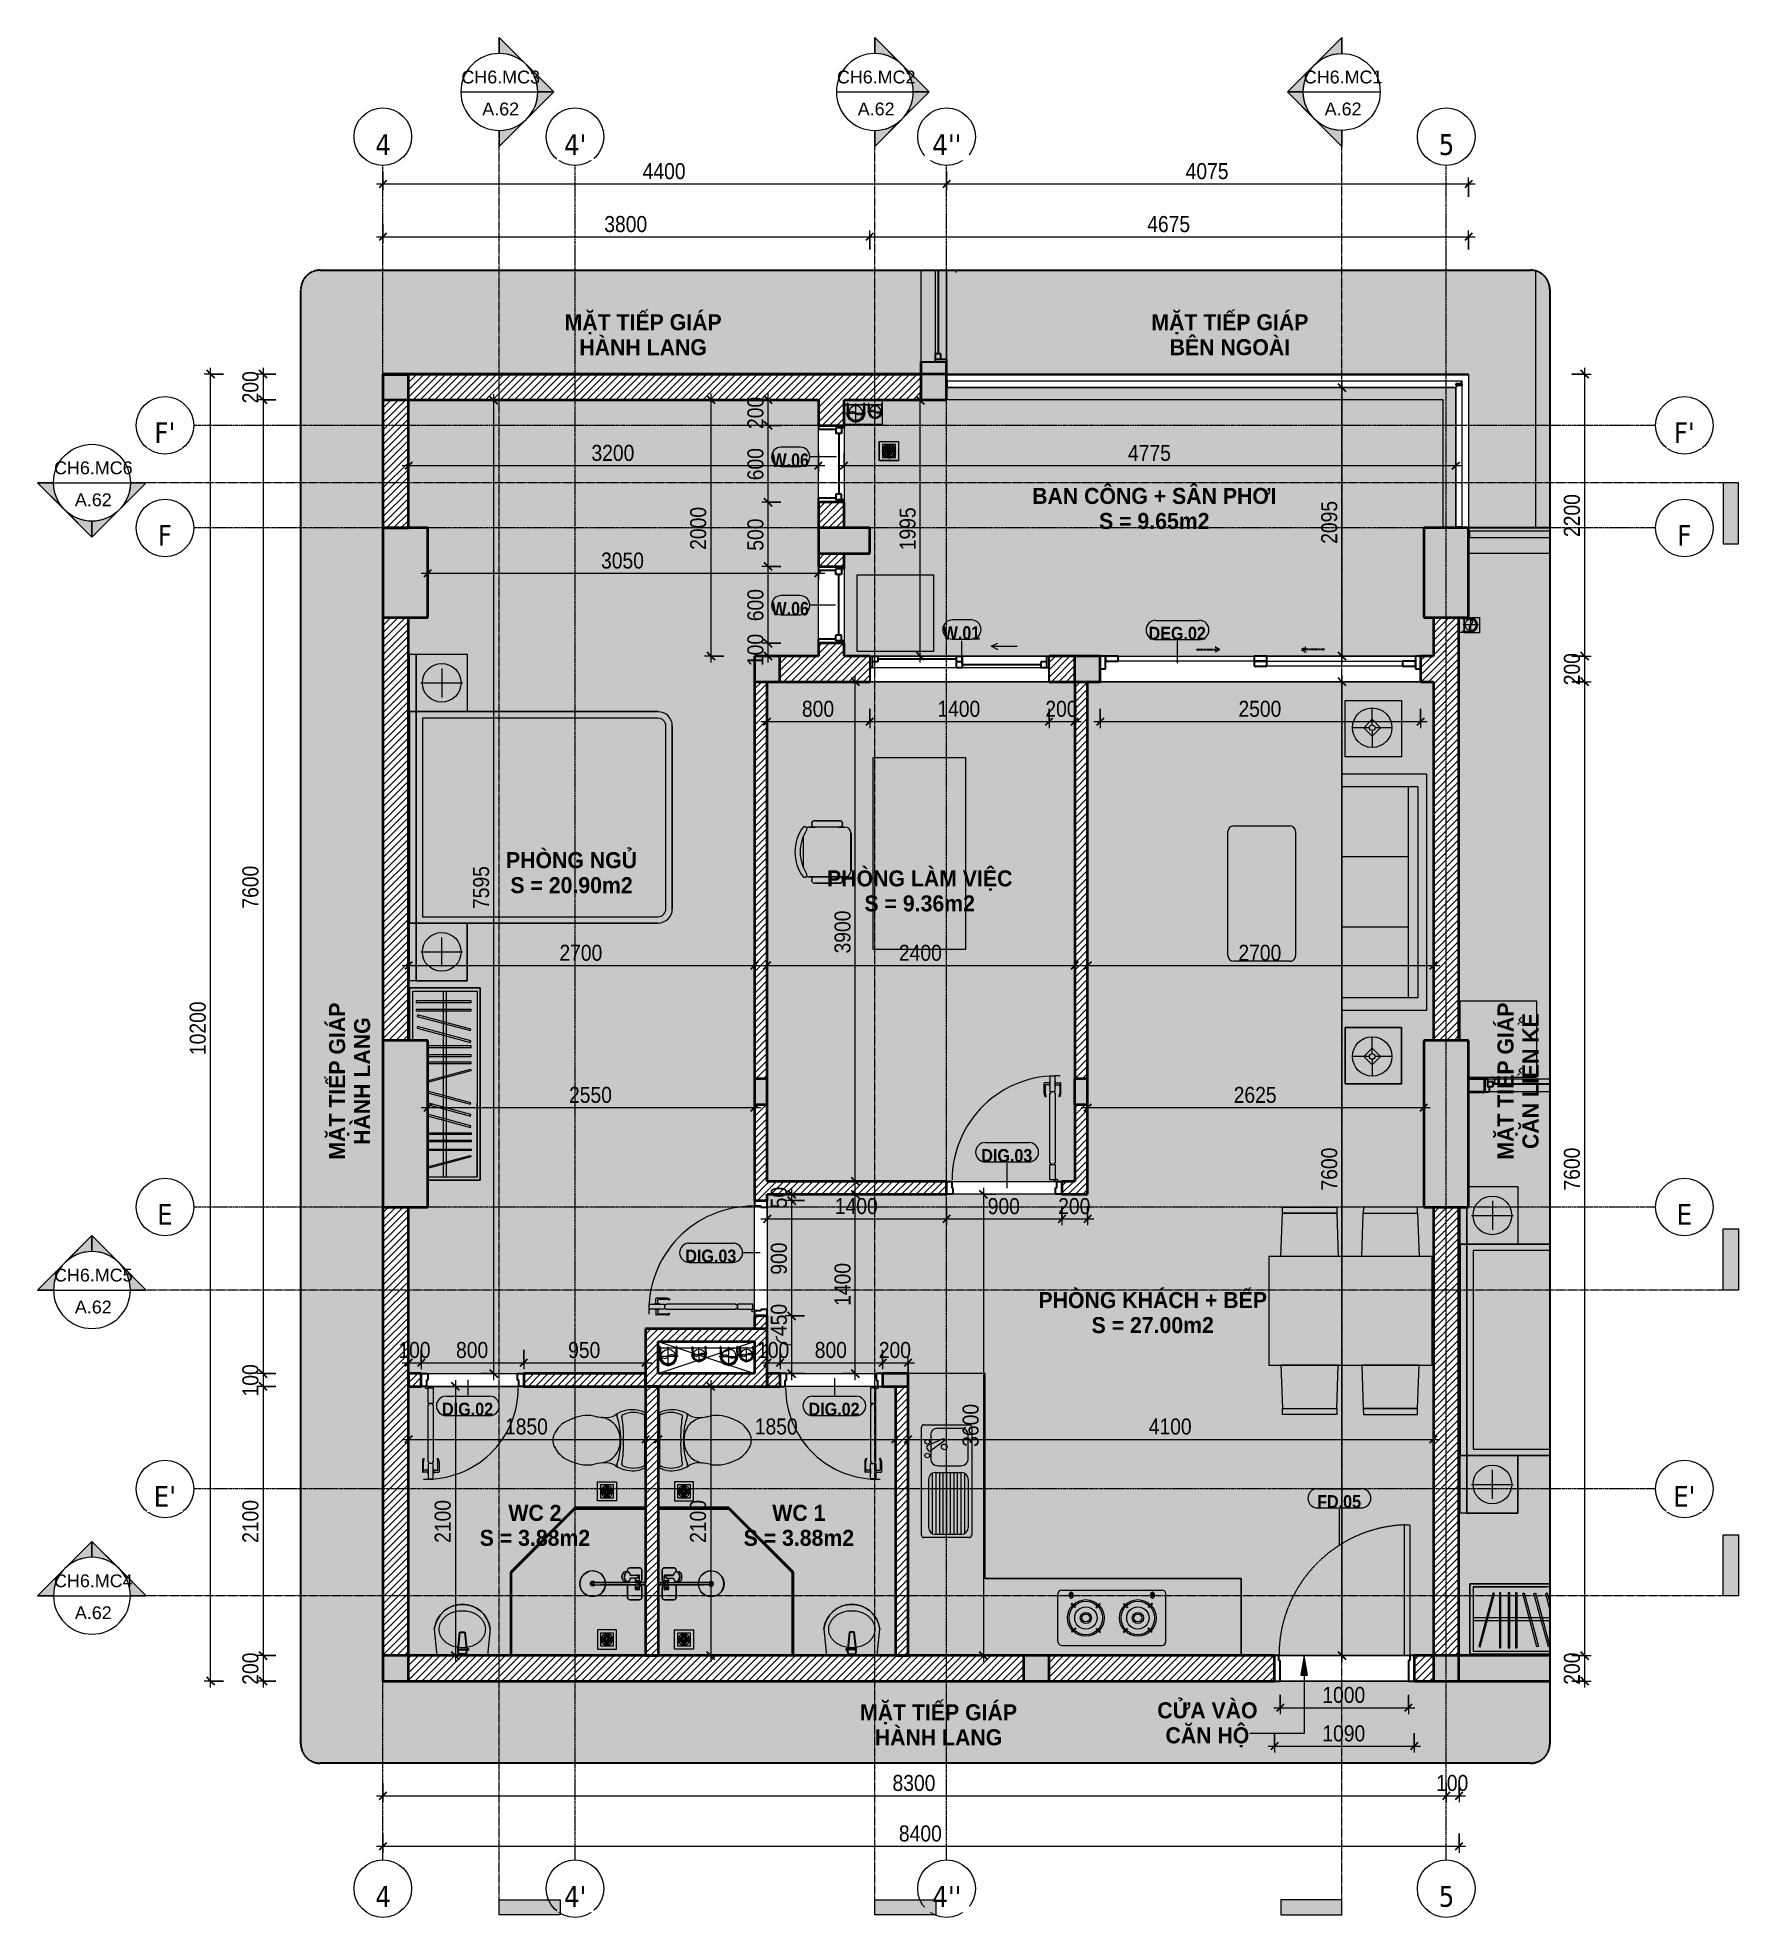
# Model space of a CAD drawing. Header units: millimetres. Extents: x 41758 to 237109, y 3795 to 78637.
# Drawn here: x 41758 to 55034, y 33693 to 48364 of the extents above; entities that cross this region are included whole.
import ezdxf

# ---------------------------------------------------------------- set-up
doc = ezdxf.new("R2010")
doc.units = ezdxf.units.MM
for name, pattern in [('Dash', [6, 3, -3]), ('Dash - Tight', [4.5, 3, -1.5]), ('Dash Dot 3_16_', [7.9375, 4.7625, -1.5875, 0, -1.5875]), ('Grid Line', [22.225, 12.7, -3.175, 3.175, -3.175]), ('Hidden', [7.14375, 4.7625, -2.38125]), ('IMPORT-CENTER _2_', [40.64, 25.4, -5.08, 5.08, -5.08])]:
    doc.linetypes.add(name, pattern=pattern)
for name, color, linetype, lineweight in [('0-1', 7, 'Continuous', 5), ('0-3', 7, 'Continuous', 18), ('A-ANNO-DIMS', 211, 'Continuous', 9), ('A-ANNO-DIMS-50', 211, 'Continuous', 9), ('A-DETL-GENF-1', 7, 'Continuous', 18), ('A-DETL-GENF-3', 92, 'Dash - Tight', 18), ('A-DETL-GENF-4', 9, 'Continuous', 18), ('A-DETL-GENF-5', 92, 'Hidden', 25), ('A-DETL-MEDM', 33, 'Continuous', 35), ('A-DETL-THIN', 151, 'Continuous', 18), ('A-DOOR', 31, 'Continuous', 18), ('A-DOOR-1', 7, 'Continuous', 18), ('A-DOOR-3', 10, 'Continuous', 25), ('A-DOOR-4', 31, 'Continuous', 25), ('A-DOOR-FRAM', 31, 'Continuous', 25), ('A-DOOR-HDLN', 31, 'Dash', 25), ('A-DOOR-IDEN', 31, 'Continuous', 9), ('A-FLOR', 192, 'Continuous', 18), ('A-FLOR-2', 7, 'Continuous', 18), ('A-FLOR-3', 254, 'Continuous', 18), ('A-FLOR-HRAL', 11, 'Continuous', 18), ('A-FLOR-HRAL-1', 254, 'Continuous', 18), ('A-FLOR-HRAL-2', 151, 'Continuous', 25), ('A-FLOR-HRAL-3', 11, 'Continuous', 25), ('A-GLAZ', 151, 'Continuous', 18), ('A-GLAZ-1', 151, 'Continuous', 25), ('A-GLAZ-CURT', 52, 'Continuous', 18), ('A-GLAZ-CURT-1', 10, 'Continuous', 25), ('A-GLAZ-IDEN', 152, 'Continuous', 9), ('A-WALL', 113, 'Continuous', 18), ('A-WALL-2', 250, 'Continuous', 35), ('A-WALL-3', 7, 'Continuous', 18), ('A-WALL-4', 71, 'Continuous', 35), ('A-WALL-5', 254, 'Continuous', 18), ('A-WALL-6', 113, 'Continuous', 35), ('A-WALL-PATT-1', 9, 'Continuous', 18), ('A-WALL-PATT-2', 111, 'Continuous', 18), ('G-ANNO-SYMB', 111, 'Continuous', 9), ('G-ANNO-SYMB-1', 111, 'Dash Dot 3_16_', 18), ('G-ANNO-TEXT-1', 7, 'Continuous', 9), ('G-ANNO-TEXT-2', 130, 'Continuous', 9), ('G-IMPT', 8, 'Continuous', 18), ('G-IMPT-1', 254, 'Continuous', 18), ('G-IMPT-2', 50, 'Continuous', 18), ('G-IMPT-3', 8, 'IMPORT-CENTER _2_', 18), ('I-FURN', 30, 'Continuous', 18), ('I-FURN-1', 253, 'Continuous', 18), ('I-FURN-2', 50, 'Continuous', 18), ('M-EQPM', 50, 'Continuous', 18), ('M-EQPM-1', 7, 'Continuous', 18), ('M-EQPM-2', 50, 'Continuous', 25), ('P-SANR-FIXT', 6, 'Continuous', 18), ('P-SANR-FIXT-1', 253, 'Continuous', 18), ('P-SANR-FIXT-2', 221, 'Continuous', 25), ('S-COLS', 52, 'Continuous', 18), ('S-COLS-3', 52, 'Continuous', 35), ('S-COLS-5', 52, 'Dash', 18), ('S-COLS-HDLN', 52, 'Dash', 18), ('S-GRID-1', 1, 'Grid Line', 9), ('S-GRID-IDEN', 1, 'Continuous', 9)]:
    doc.layers.add(name, color=color, linetype=linetype, lineweight=lineweight)
doc.layers.add('A-DETL-GENF-2', color=7, linetype='Continuous', lineweight=18, transparency=0.2)
doc.styles.add('Arial', font='arial.ttf', dxfattribs={"height": 100})
doc.styles.add('Arial_B', font='arialbd.ttf', dxfattribs={"width": 0.95, "height": 125})
doc.styles.add('Arial_B_1', font='arialbd.ttf', dxfattribs={"width": 0.9, "height": 100})
doc.styles.add('Arial_B_2', font='arialbd.ttf', dxfattribs={"width": 0.85, "height": 105})
doc.styles.add('Tahoma_B', font='tahomabd.ttf', dxfattribs={"height": 162.5})
doc.styles.add('UTM Avo', font='', dxfattribs={"width": 0.9, "height": 125})
doc.styles.get('UTM Avo').set_extended_font_data('UTM Avo')
doc.dimstyles.new('1_Dim_chi_tiet_2_5', dxfattribs={"dimscale": 304.8, "dimtxt": 124.912619, "dimasz": 0.19685, "dimexe": 0.164042, "dimexo": 0.0625, "dimgap": 0.016404, "dimtad": 1, "dimdec": 0, "dimrnd": 5, "dimzin": 0, "dimdsep": 46, "dimtxsty": 'UTM Avo', "dimblk1": 'OBLIQUE', "dimblk2": 'OBLIQUE', "dimsah": 1, "dimcen": 0.09, "dimdle": 0.164042, "dimazin": 0, "dimtfac": 1, "dimtdec": 4, "dimtix": 1, "dimtmove": 0, "dimatfit": 3, "dimfxl": 0.328084, "dimfxlon": 1, "dimtvp": 1, "dimtolj": 1, "dimtzin": 0, "dimarcsym": 2})
doc.dimstyles.new('1_Dim_chi_tiet_2_5_1', dxfattribs={"dimscale": 304.8, "dimtxt": 124.912619, "dimasz": 0.19685, "dimexe": 0.164042, "dimexo": 0.0625, "dimgap": 0.016404, "dimtad": 1, "dimdec": 0, "dimrnd": 5, "dimzin": 0, "dimdsep": 46, "dimtxsty": 'UTM Avo', "dimblk1": 'OBLIQUE', "dimblk2": 'OBLIQUE', "dimsah": 1, "dimcen": 0.09, "dimdle": 0.164042, "dimazin": 0, "dimtfac": 1, "dimtdec": 4, "dimtix": 1, "dimtmove": 1, "dimatfit": 3, "dimfxl": 0.328084, "dimfxlon": 1, "dimtvp": 1, "dimtolj": 1, "dimtzin": 0, "dimarcsym": 2})
pattern_1 = [(45, (0, 0), (-28.284271, 28.284271), [])]
pattern_2 = [(50, (0, 0), (364.3679, -31.8783), [38.1, -419.1]), (355, (0, 0), (-70.4859, 382.1133), [30.48, -335.28]), (100.451, (30.36, -2.66), (293.885, 350.2334), [32.38, -356.18]), (46.184, (0, 101.6), (542.1585, -84.0858), [57.15, -628.65]), (96.636, (45.2, 94.6), (474.805, 494.8554), [48.57, -534.27]), (351.184, (0, 101.6), (474.81, 494.85), [45.72, -502.92]), (21, (50.8, 76.2), (303.2285, -204.5305), [38.1, -419.1]), (326, (50.8, 76.2), (123.6039, 368.376), [30.48, -335.28]), (71.451, (76.07, 59.16), (426.8341, 163.8427), [32.38, -356.18]), (37.5, (0, 0), (6.17665, 169.11015), [3.353, -327.863, 3.353, -337.007, -336.55]), (37.5, (0, 0), (6.17665, 169.11015), [-671.576, 3.353, -333.197]), (7.5, (0, 0), (133.63888, 200.3615), [3.353, -190.703, 3.353, -320.243, -128.27]), (7.5, (0, 0), (133.63888, 200.3615), [-517.652, 3.353, -124.917]), (327.5, (-113.28, 0), (271.18182, -11.45836), [3.353, -123.647, 3.353, -392.887, -525.78]), (327.5, (-113.28, 0), (271.18182, -11.45836), [-523.24, 3.353, -522.427]), (317.5, (-164.08, 0), (296.2585, 50.85285), [3.353, -161.747, 3.353, -259.791, -373.38]), (317.5, (-164.08, 0), (296.2585, 50.85285), [-428.244, 3.353, -370.027]), (45, (0, 0), (-125.7236, 125.7236), []), (45, (0, 190.5), (-125.7236, 125.7236), [])]

msp = doc.modelspace()

# ---------------------------------------------------------------- texts
at = {"layer": 'A-DOOR-IDEN', "char_height": 100, "attachment_point": 5, "line_spacing_factor": 0.936439, "style": 'Arial_B_1'}
for s, insert, width in [('\\pt2.25,4.5,6.75,9,11.25,13.5,15.75,18,20.25,22.5,24.75,27,29.25,31.5,33.75,36,38.25,40.5,42.75,45,47.25,49.5,51.75,54,56.25,58.5,60.75,63,65.25,67.5,69.75,72;DEG.02', (50653.1, 43714.4), 458.55), ('\\pt2.25,4.5,6.75,9,11.25,13.5,15.75,18,20.25,22.5,24.75,27,29.25,31.5,33.75,36,38.25,40.5,42.75,45,47.25,49.5,51.75,54,56.25,58.5,60.75,63,65.25,67.5,69.75,72;DIG.03', (49322.9, 39638.5), 407.7), ('\\pt2.25,4.5,6.75,9,11.25,13.5,15.75,18,20.25,22.5,24.75,27,29.25,31.5,33.75,36,38.25,40.5,42.75,45,47.25,49.5,51.75,54,56.25,58.5,60.75,63,65.25,67.5,69.75,72;DIG.03', (47012.6, 38854.1), 407.7), ('\\pt2.25,4.5,6.75,9,11.25,13.5,15.75,18,20.25,22.5,24.75,27,29.25,31.5,33.75,36,38.25,40.5,42.75,45,47.25,49.5,51.75,54,56.25,58.5,60.75,63,65.25,67.5,69.75,72;DIG.02', (45114.2, 37659.3), 407.7), ('\\pt2.25,4.5,6.75,9,11.25,13.5,15.75,18,20.25,22.5,24.75,27,29.25,31.5,33.75,36,38.25,40.5,42.75,45,47.25,49.5,51.75,54,56.25,58.5,60.75,63,65.25,67.5,69.75,72;DIG.02', (47974.7, 37659.3), 407.7), ('\\pt2.25,4.5,6.75,9,11.25,13.5,15.75,18,20.25,22.5,24.75,27,29.25,31.5,33.75,36,38.25,40.5,42.75,45,47.25,49.5,51.75,54,56.25,58.5,60.75,63,65.25,67.5,69.75,72;FD.05', (51916.8, 36937.9), 351.45)]:
    msp.add_mtext(s, dxfattribs=dict(at, insert=insert, width=width))
at = {"layer": 'A-GLAZ-IDEN', "char_height": 105, "width": 300.9, "attachment_point": 5, "line_spacing_factor": 0.936439, "style": 'Arial_B_2'}
for s, insert in [('\\pt2.1252,4.2504,6.37455,8.49975,10.62495,12.75015,14.87535,16.9995,19.1247,21.2499,23.3751,25.5003,27.6255,29.74965,31.87485,34.00005,36.12525,38.25045,40.3746,42.4998,44.625,46.7502,48.8754,50.99955,53.12475,55.24995,57.37515,59.50035,61.6245,63.7497,65.8749,68.0001;W.06', (47632.7, 45064.9)), ('\\pt2.1252,4.2504,6.37455,8.49975,10.62495,12.75015,14.87535,16.9995,19.1247,21.2499,23.3751,25.5003,27.6255,29.74965,31.87485,34.00005,36.12525,38.25045,40.3746,42.4998,44.625,46.7502,48.8754,50.99955,53.12475,55.24995,57.37515,59.50035,61.6245,63.7497,65.8749,68.0001;W.06', (47632.7, 43906.3)), ('\\pt2.1252,4.2504,6.37455,8.49975,10.62495,12.75015,14.87535,16.9995,19.1247,21.2499,23.3751,25.5003,27.6255,29.74965,31.87485,34.00005,36.12525,38.25045,40.3746,42.4998,44.625,46.7502,48.8754,50.99955,53.12475,55.24995,57.37515,59.50035,61.6245,63.7497,65.8749,68.0001;W.01', (48969.3, 43716.6))]:
    msp.add_mtext(s, dxfattribs=dict(at, insert=insert))
at = {"layer": 'G-ANNO-SYMB', "char_height": 100, "attachment_point": 5, "line_spacing_factor": 0.936439, "style": 'Arial'}
for s, insert, width in [('\\pt635,1270,1905,2540,3175,3810,4445,5080,5715,6350,6985,7620,8255,8890,9525,10160,10795,11430,12065,12700,13335,13970,14605,15240,15875,16510,17145,17780,18415,19050,19685,20320;CH6.MC3', (45372.7, 48055.2), 625), ('\\pt635,1270,1905,2540,3175,3810,4445,5080,5715,6350,6985,7620,8255,8890,9525,10160,10795,11430,12065,12700,13335,13970,14605,15240,15875,16510,17145,17780,18415,19050,19685,20320;CH6.MC2', (48303.4, 48055.2), 625), ('\\pt635,1270,1905,2540,3175,3810,4445,5080,5715,6350,6985,7620,8255,8890,9525,10160,10795,11430,12065,12700,13335,13970,14605,15240,15875,16510,17145,17780,18415,19050,19685,20320;CH6.MC1', (51948.1, 48055.2), 625), ('\\pt635,1270,1905,2540,3175,3810,4445,5080,5715,6350,6985,7620,8255,8890,9525,10160,10795,11430,12065,12700,13335,13970,14605,15240,15875,16510,17145,17780,18415,19050,19685,20320;A.62', (45372.4, 47805.8), 297.5), ('\\pt635,1270,1905,2540,3175,3810,4445,5080,5715,6350,6985,7620,8255,8890,9525,10160,10795,11430,12065,12700,13335,13970,14605,15240,15875,16510,17145,17780,18415,19050,19685,20320;A.62', (48303.2, 47805.8), 297.5), ('\\pt635,1270,1905,2540,3175,3810,4445,5080,5715,6350,6985,7620,8255,8890,9525,10160,10795,11430,12065,12700,13335,13970,14605,15240,15875,16510,17145,17780,18415,19050,19685,20320;A.62', (51947.9, 47805.8), 297.5), ('\\pt635,1270,1905,2540,3175,3810,4445,5080,5715,6350,6985,7620,8255,8890,9525,10160,10795,11430,12065,12700,13335,13970,14605,15240,15875,16510,17145,17780,18415,19050,19685,20320;CH6.MC6', (42192.9, 45005.4), 625), ('\\pt635,1270,1905,2540,3175,3810,4445,5080,5715,6350,6985,7620,8255,8890,9525,10160,10795,11430,12065,12700,13335,13970,14605,15240,15875,16510,17145,17780,18415,19050,19685,20320;A.62', (42192.6, 44756), 297.5), ('\\pt635,1270,1905,2540,3175,3810,4445,5080,5715,6350,6985,7620,8255,8890,9525,10160,10795,11430,12065,12700,13335,13970,14605,15240,15875,16510,17145,17780,18415,19050,19685,20320;CH6.MC5', (42192.9, 38705.4), 625), ('\\pt635,1270,1905,2540,3175,3810,4445,5080,5715,6350,6985,7620,8255,8890,9525,10160,10795,11430,12065,12700,13335,13970,14605,15240,15875,16510,17145,17780,18415,19050,19685,20320;A.62', (42192.6, 38456), 297.5), ('\\pt635,1270,1905,2540,3175,3810,4445,5080,5715,6350,6985,7620,8255,8890,9525,10160,10795,11430,12065,12700,13335,13970,14605,15240,15875,16510,17145,17780,18415,19050,19685,20320;CH6.MC4', (42192.9, 36319.6), 625), ('\\pt635,1270,1905,2540,3175,3810,4445,5080,5715,6350,6985,7620,8255,8890,9525,10160,10795,11430,12065,12700,13335,13970,14605,15240,15875,16510,17145,17780,18415,19050,19685,20320;A.62', (42192.6, 36070.2), 297.5)]:
    msp.add_mtext(s, dxfattribs=dict(at, insert=insert, width=width))
at = {"layer": 'G-ANNO-TEXT-1', "char_height": 125, "attachment_point": 5, "line_spacing_factor": 0.936439, "style": 'Arial_B'}
for s, insert, width in [('\\pt570,1140,1710,2280,2850,3420,3990,4560,5130,5700,6270,6840,7410,7980,8550,9120,9690,10260,10830,11400,11970,12540,13110,13680,14250,14820,15390,15960,16530,17100,17670,18240;MẶT TIẾP GIÁP\\PHÀNH LANG', (46484.2, 46044.1), 1388.9), ('\\pt570,1140,1710,2280,2850,3420,3990,4560,5130,5700,6270,6840,7410,7980,8550,9120,9690,10260,10830,11400,11970,12540,13110,13680,14250,14820,15390,15960,16530,17100,17670,18240;MẶT TIẾP GIÁP\\PBÊN NGOÀI', (51064.2, 46044.1), 1388.9), ('\\pt570,1140,1710,2280,2850,3420,3990,4560,5130,5700,6270,6840,7410,7980,8550,9120,9690,10260,10830,11400,11970,12540,13110,13680,14250,14820,15390,15960,16530,17100,17670,18240;BAN CÔNG + SÂN PHƠI\\PS = 9.65m2', (50474.2, 44688), 2067.675), ('\\pt570,1140,1710,2280,2850,3420,3990,4560,5130,5700,6270,6840,7410,7980,8550,9120,9690,10260,10830,11400,11970,12540,13110,13680,14250,14820,15390,15960,16530,17100,17670,18240;PHÒNG NGỦ\\PS = 20.90m2', (45925.5, 41845.7), 1115.3), ('\\pt570,1140,1710,2280,2850,3420,3990,4560,5130,5700,6270,6840,7410,7980,8550,9120,9690,10260,10830,11400,11970,12540,13110,13680,14250,14820,15390,15960,16530,17100,17670,18240;PHÒNG LÀM VIỆC\\PS = 9.36m2', (48643.3, 41703.3), 1574.15), ('\\pt570,1140,1710,2280,2850,3420,3990,4560,5130,5700,6270,6840,7410,7980,8550,9120,9690,10260,10830,11400,11970,12540,13110,13680,14250,14820,15390,15960,16530,17100,17670,18240;PHÒNG KHÁCH + BẾP\\PS = 27.00m2', (50461.9, 38412.4), 1954.15), ('\\pt570,1140,1710,2280,2850,3420,3990,4560,5130,5700,6270,6840,7410,7980,8550,9120,9690,10260,10830,11400,11970,12540,13110,13680,14250,14820,15390,15960,16530,17100,17670,18240;WC 2\\PS = 3.88m2', (45639.9, 36752), 1002.25), ('\\pt570,1140,1710,2280,2850,3420,3990,4560,5130,5700,6270,6840,7410,7980,8550,9120,9690,10260,10830,11400,11970,12540,13110,13680,14250,14820,15390,15960,16530,17100,17670,18240;WC 1\\PS = 3.88m2', (47699.9, 36752), 1002.25), ('\\pt570,1140,1710,2280,2850,3420,3990,4560,5130,5700,6270,6840,7410,7980,8550,9120,9690,10260,10830,11400,11970,12540,13110,13680,14250,14820,15390,15960,16530,17100,17670,18240;MẶT TIẾP GIÁP\\PHÀNH LANG', (48790.1, 35195.6), 1388.9), ('\\pt570,1140,1710,2280,2850,3420,3990,4560,5130,5700,6270,6840,7410,7980,8550,9120,9690,10260,10830,11400,11970,12540,13110,13680,14250,14820,15390,15960,16530,17100,17670,18240;CỬA VÀO\\PCĂN HỘ', (50889, 35195.6), 813.675)]:
    msp.add_mtext(s, dxfattribs=dict(at, insert=insert, width=width))
at = {"layer": 'G-ANNO-TEXT-1', "char_height": 125, "width": 1388.9, "attachment_point": 5, "rotation": 90, "line_spacing_factor": 0.936439, "style": 'Arial_B'}
for s, insert in [('\\pt570,1140,1710,2280,2850,3420,3990,4560,5130,5700,6270,6840,7410,7980,8550,9120,9690,10260,10830,11400,11970,12540,13110,13680,14250,14820,15390,15960,16530,17100,17670,18240;MẶT TIẾP GIÁP\\PHÀNH LANG', (44194.1, 40220)), ('\\pt570,1140,1710,2280,2850,3420,3990,4560,5130,5700,6270,6840,7410,7980,8550,9120,9690,10260,10830,11400,11970,12540,13110,13680,14250,14820,15390,15960,16530,17100,17670,18240;MẶT TIẾP GIÁP\\PCĂN LIỀN KỀ', (53314.1, 40220))]:
    msp.add_mtext(s, dxfattribs=dict(at, insert=insert))

# ---------------------------------------------------------------- blocks, each defined once
blk = doc.blocks.new('NCV_TKTC_KET CAU_rvt-1-TKCS_CĂN HỘ LOẠI 6 - MẶT BẰNG')
at = {"layer": 'A-FLOR'}
blk.add_line((53453, 44537), (53453, 46542), dxfattribs=at)
at = {"layer": 'S-COLS'}
for p, q in [((44453, 44537), (44453, 43837)), ((52928, 44512), (52928, 44537)), ((52928, 43837), (52928, 44462)), ((44453, 40537), (44453, 39237))]:
    blk.add_line(p, q, dxfattribs=at)
blk = doc.blocks.new('GIUONG NGU-2TAB-1600x2000 - GIUONG NGU-2TAB-1600x2000-901192-TKCS_CĂN HỘ LOẠI 6 - MẶT BẰNG')
at = {"layer": 'I-FURN-1'}
for p, q in [((458, 50), (458, 1939)), ((458, 1939), (458, 50)), ((508, 1939), (508, 100)), ((570, 2050), (1997, 2050)), ((1997, 2050), (570, 2050)), ((1997, 2000), (570, 2000)), ((2058, 100), (2058, 1939)), ((2108, 1939), (2108, 50)), ((2108, 50), (2108, 1939)), ((8, 50), (8, 450)), ((8, 450), (458, 450)), ((8, 450), (458, 450)), ((8, 50), (8, 450)), ((458, 450), (458, 50)), ((458, 450), (458, 50)), ((2108, 50), (2108, 450)), ((2108, 450), (2558, 450)), ((2108, 450), (2108, 50)), ((2558, 450), (2108, 450)), ((2558, 450), (2558, 50)), ((2558, 50), (2558, 450)), ((233, 87), (233, 413)), ((2333, 87), (2333, 413)), ((120, 250), (347, 250)), ((2446, 250), (2220, 250)), ((458, 50), (8, 50)), ((8, 0), (8, 50)), ((8, 50), (458, 50)), ((458, 50), (8, 50)), ((458, 0), (8, 0)), ((2108, 50), (458, 50)), ((458, 50), (458, 0)), ((458, 0), (458, 50)), ((458, 50), (2108, 50)), ((458, 50), (2108, 50)), ((2108, 0), (458, 0)), ((458, 0), (2108, 0)), ((508, 100), (2058, 100)), ((2558, 50), (2108, 50)), ((2108, 50), (2558, 50)), ((2108, 0), (2108, 50)), ((2108, 50), (2108, 0)), ((2108, 50), (2558, 50)), ((2558, 0), (2108, 0)), ((2558, 50), (2558, 0))]:
    blk.add_line(p, q, dxfattribs=at)
for centre in [(233, 250), (2333, 250)]:
    blk.add_circle(centre, 151, dxfattribs=at)
for centre, radius, start, end in [((570, 1939), 111, 90, 180), ((570, 1939), 111, 90, 180), ((570, 1939), 61.1, 90, 180), ((1997, 1939), 111, 0, 90), ((1997, 1939), 111, 360, 90), ((1997, 1939), 61.1, 360, 90)]:
    blk.add_arc(centre, radius, start, end, dxfattribs=at)
blk = doc.blocks.new('MAY GIAT - MAY GIAT_dwg-348053-TKCS_CĂN HỘ LOẠI 6 - MẶT BẰNG')
at = {"layer": 'G-IMPT-1', "flags": 128}
blk.add_lwpolyline([(5, 597), (5, 2), (605, 2), (605, 597)], close=True, dxfattribs=at)
blk = doc.blocks.new('MAY GIAT - MAY GIAT-401071-TKCS_CĂN HỘ LOẠI 6 - MẶT BẰNG')
at = {"layer": 'I-FURN-1'}
for p, q in [((5, -2), (605, -2)), ((5, -597), (5, -2)), ((605, -2), (605, -597)), ((605, -597), (5, -597))]:
    blk.add_line(p, q, dxfattribs=at)
at = {"extrusion": (0, 0, -1), "zscale": -1, "rotation": 180}
blk.add_blockref('MAY GIAT - MAY GIAT_dwg-348053-TKCS_CĂN HỘ LOẠI 6 - MẶT BẰNG', (0, 0), dxfattribs=at)
blk = doc.blocks.new('RES_BAN AN 1 - RES_BAN AN 1-901196-TKCS_CĂN HỘ LOẠI 6 - MẶT BẰNG')
at = {"layer": 'I-FURN-1'}
for p, q in [((-425, 0), (-425, -1275)), ((425, 0), (-425, 0)), ((425, -1275), (425, 0)), ((-762, -114), (-810, -115)), ((-810, -115), (-810, -537)), ((-762, -114), (-425, -102)), ((-762, -539), (-762, -114)), ((-762, -539), (-762, -114)), ((-425, -102), (-425, -550)), ((425, -102), (425, -550)), ((762, -114), (425, -102)), ((762, -539), (762, -114)), ((762, -114), (762, -539)), ((810, -115), (762, -114)), ((810, -537), (810, -115)), ((-810, -537), (-762, -539)), ((-425, -550), (-762, -539)), ((425, -550), (762, -539)), ((762, -539), (810, -537)), ((-762, -744), (-425, -733)), ((-425, -733), (-425, -1180)), ((425, -733), (425, -1180)), ((762, -744), (425, -733)), ((-810, -745), (-762, -744)), ((-810, -1167), (-810, -745)), ((-762, -1169), (-762, -744)), ((-762, -744), (-762, -1169)), ((762, -744), (810, -745)), ((762, -1169), (762, -744)), ((762, -1169), (762, -744)), ((810, -745), (810, -1167)), ((-762, -1169), (-810, -1167)), ((-425, -1180), (-762, -1169)), ((425, -1180), (762, -1169)), ((810, -1167), (762, -1169)), ((-425, -1275), (425, -1275))]:
    blk.add_line(p, q, dxfattribs=at)
blk = doc.blocks.new('LOBBY_SOFA_1 - LOBBY_SOFA_1-901197-TKCS_CĂN HỘ LOẠI 6 - MẶT BẰNG')
at = {"layer": 'I-FURN'}
for p, q in [((-2172, 1065), (-2172, 1505)), ((-2128, 1549), (-1160, 1549)), ((-1116, 1505), (-1116, 1065)), ((-1160, 1021), (-2128, 1021)), ((-2688, 634), (-3128, 634)), ((-3128, 634), (-3128, 194)), ((-2688, 194), (-2688, 634)), ((-2556, 660), (-708, 660)), ((-2556, 0), (-2556, 660)), ((-2457, 66), (-2457, 660)), ((-1907, 143), (-1907, 660)), ((-1357, 143), (-1357, 660)), ((-807, 660), (-807, 66)), ((-708, 660), (-708, 0)), ((-576, 634), (-136, 634)), ((-576, 194), (-576, 634)), ((-136, 634), (-136, 194)), ((-2981, 423), (-2915, 489)), ((-2915, 445), (-2915, 577)), ((-2915, 489), (-2849, 423)), ((-349, 489), (-415, 423)), ((-349, 445), (-349, 577)), ((-283, 423), (-349, 489)), ((-2937, 423), (-3069, 423)), ((-2915, 357), (-2981, 423)), ((-2849, 423), (-2915, 357)), ((-2915, 269), (-2915, 401)), ((-2893, 423), (-2761, 423)), ((-371, 423), (-503, 423)), ((-415, 423), (-349, 357)), ((-349, 357), (-283, 423)), ((-349, 269), (-349, 401)), ((-327, 423), (-195, 423)), ((-3128, 194), (-2688, 194)), ((-136, 194), (-576, 194)), ((-708, 0), (-2556, 0)), ((-807, 143), (-2457, 143)), ((-807, 66), (-2457, 66))]:
    blk.add_line(p, q, dxfattribs=at)
for centre, radius in [((-2915, 423), 154), ((-2915, 423), 22), ((-349, 423), 154), ((-349, 423), 22)]:
    blk.add_circle(centre, radius, dxfattribs=at)
for centre, start, end in [((-2128, 1505), 90, 180), ((-1160, 1505), 0, 90), ((-2128, 1065), 180, 270), ((-1160, 1065), 270, 0)]:
    blk.add_arc(centre, 44, start, end, dxfattribs=at)
at = {"layer": 'I-FURN-1'}
for p, q in [((-2172, 1065), (-2172, 1505)), ((-2128, 1549), (-1160, 1549)), ((-1116, 1505), (-1116, 1065)), ((-1160, 1021), (-2128, 1021)), ((-3128, 634), (-2688, 634)), ((-3128, 194), (-3128, 634)), ((-2688, 634), (-2688, 194)), ((-2556, 660), (-708, 660)), ((-2556, 0), (-2556, 660)), ((-708, 660), (-708, 0)), ((-576, 634), (-136, 634)), ((-576, 194), (-576, 634)), ((-136, 634), (-136, 194)), ((-2688, 194), (-3128, 194)), ((-136, 194), (-576, 194)), ((-708, 0), (-2556, 0))]:
    blk.add_line(p, q, dxfattribs=at)
for centre, start, end in [((-2128, 1505), 90, 180), ((-1160, 1505), 0, 90), ((-2128, 1065), 180, 270), ((-1160, 1065), 270, 0)]:
    blk.add_arc(centre, 44, start, end, dxfattribs=at)
blk = doc.blocks.new('DOOR_CW_01 CANH MO-PANEL KINH - DIG_02-800x2200-CỬA NHÔM KÍNH-400864-TKCS_CĂN HỘ LOẠI 6 - MẶT BẰNG')
at = {"layer": 'A-DETL-GENF-1'}
for p, q in [((-347, 772), (-307, 772)), ((-347, 652), (-347, 772)), ((-307, 772), (-307, 652)), ((-392, 637), (-392, 716)), ((-349, 720), (-388, 720)), ((-384, 700), (-384, 637)), ((-384, 611), (-377, 616)), ((-349, 704), (-380, 704)), ((-349, 732), (-347, 732)), ((-349, 692), (-349, 732)), ((-347, 692), (-349, 692)), ((-347, 692), (-347, 732)), ((-307, 652), (-347, 652)), ((-347, 638), (-341, 638)), ((-347, 638), (-347, 196)), ((-313, 652), (-341, 652)), ((-341, 652), (-341, 638)), ((-313, 638), (-313, 652)), ((-307, 638), (-313, 638)), ((-307, 692), (-307, 732)), ((-305, 732), (-307, 732)), ((-307, 692), (-305, 692)), ((-307, 196), (-307, 638)), ((-305, 692), (-305, 732)), ((-305, 720), (-266, 720)), ((-305, 704), (-274, 704)), ((-270, 611), (-277, 616)), ((-270, 700), (-270, 637)), ((-262, 637), (-262, 716)), ((-347, 196), (-341, 196)), ((-307, 182), (-347, 182)), ((-347, 182), (-347, 62)), ((-341, 196), (-341, 182)), ((-341, 182), (-313, 182)), ((-307, 196), (-313, 196)), ((-313, 182), (-313, 196)), ((-307, 62), (-307, 182)), ((-347, 62), (-307, 62))]:
    blk.add_line(p, q, dxfattribs=at)
blk.add_circle((-357, 60), 10, dxfattribs=at)
for centre, radius, start, end in [((-357, 60), 714, 360, 92), ((-388, 716), 4, 90, 180), ((-347, 637), 45, 180, 215), ((-380, 700), 4, 90, 180), ((-347, 637), 37, 180, 215), ((-307, 637), 37, 325, 0), ((-274, 700), 4, 0, 90), ((-307, 637), 45, 325, 0), ((-266, 716), 4, 0, 90)]:
    blk.add_arc(centre, radius, start, end, dxfattribs=at)
at = {"layer": 'A-DOOR-1'}
blk.add_line((-357, 50), (-332, 50), dxfattribs=at)
at = {"layer": 'A-DOOR-3'}
for p, q in [((-360, 50), (-400, 50)), ((-360, 0), (-360, 50)), ((-350, 0), (-360, 0)), ((-350, -50), (-350, 0)), ((360, 0), (350, 0)), ((350, 0), (350, -50)), ((400, 50), (360, 50)), ((360, 50), (360, 0)), ((400, -50), (400, 50)), ((-400, -50), (-350, -50)), ((350, -50), (400, -50))]:
    blk.add_line(p, q, dxfattribs=at)
blk = doc.blocks.new('DOOR_CW_01 CANH MO-PANEL KINH - DIG_02-800x2200-CỬA NHÔM KÍNH-401063-TKCS_CĂN HỘ LOẠI 6 - MẶT BẰNG')
at = {"layer": 'A-DETL-GENF-1'}
for p, q in [((-347, -182), (-347, -62)), ((-347, -62), (-307, -62)), ((-307, -62), (-307, -182)), ((-307, -182), (-347, -182)), ((-347, -196), (-341, -196)), ((-347, -638), (-347, -196)), ((-341, -196), (-341, -182)), ((-341, -182), (-313, -182)), ((-313, -182), (-313, -196)), ((-307, -196), (-313, -196)), ((-307, -196), (-307, -638)), ((-392, -637), (-392, -716)), ((-349, -720), (-388, -720)), ((-384, -611), (-377, -616)), ((-384, -700), (-384, -637)), ((-349, -704), (-380, -704)), ((-349, -692), (-349, -732)), ((-347, -692), (-349, -692)), ((-349, -732), (-347, -732)), ((-347, -638), (-341, -638)), ((-307, -652), (-347, -652)), ((-347, -652), (-347, -772)), ((-347, -692), (-347, -732)), ((-341, -652), (-341, -638)), ((-313, -652), (-341, -652)), ((-307, -638), (-313, -638)), ((-313, -638), (-313, -652)), ((-307, -772), (-307, -652)), ((-307, -692), (-307, -732)), ((-307, -692), (-305, -692)), ((-305, -732), (-307, -732)), ((-305, -692), (-305, -732)), ((-305, -704), (-274, -704)), ((-305, -720), (-266, -720)), ((-270, -611), (-277, -616)), ((-270, -700), (-270, -637)), ((-262, -637), (-262, -716)), ((-347, -772), (-307, -772))]:
    blk.add_line(p, q, dxfattribs=at)
blk.add_circle((-357, -60), 10, dxfattribs=at)
for centre, radius, start, end in [((-357, -60), 714, 268, 0), ((-347, -637), 45, 145, 180), ((-388, -716), 4, 180, 270), ((-347, -637), 37, 145, 180), ((-380, -700), 4, 180, 270), ((-307, -637), 37, 0, 35), ((-274, -700), 4, 270, 0), ((-307, -637), 45, 360, 35), ((-266, -716), 4, 270, 0)]:
    blk.add_arc(centre, radius, start, end, dxfattribs=at)
at = {"layer": 'A-DOOR-1'}
blk.add_line((-357, -50), (-332, -50), dxfattribs=at)
at = {"layer": 'A-DOOR-3'}
for p, q in [((-400, -50), (-400, 50)), ((-400, 50), (-350, 50)), ((-350, 50), (-350, 0)), ((350, 0), (350, 50)), ((350, 50), (400, 50)), ((400, 50), (400, -50)), ((-360, -50), (-400, -50)), ((-360, 0), (-360, -50)), ((-350, 0), (-360, 0)), ((360, 0), (350, 0)), ((360, -50), (360, 0)), ((400, -50), (360, -50))]:
    blk.add_line(p, q, dxfattribs=at)
blk = doc.blocks.new('TOILET - TOILET-348229-TKCS_CĂN HỘ LOẠI 6 - MẶT BẰNG')
at = {"layer": 'P-SANR-FIXT-1'}
for p, q in [((214, -19), (-214, -19)), ((194, -20), (-194, -20)), ((-172, -330), (-179, -355)), ((172, -330), (179, -355))]:
    blk.add_line(p, q, dxfattribs=at)
for centre, radius, start, end in [((2, -114), 240, 176.4513, 195.2961), ((-46, -111), 192, 151.2809, 176.4513), ((-10, -107), 207, 156.2862, 203.7138), ((-194, -26), 6.48, 92.3168, 156.2862), ((194, -26), 6.48, 23.7138, 87.6832), ((10, -107), 207, 336.2862, 23.7138), ((46, -111), 192, 3.5487, 28.7191), ((-2, -114), 240, 344.7039, 3.5487), ((-4, -116), 234, 195.2961, 215.2147), ((-195, -224), 13.8, 230.6724, 288.9927), ((-189, -186), 11.7, 205.4105, 277.5788), ((-343, -327), 167, 355.4559, 27.38), ((1, -792), 587, 95.8322, 108.9927), ((179, -2951), 2778, 97.2351, 97.5788), ((0, -384), 180, 127.4036, 162.5964), ((-14, -1400), 1216, 90.3974, 97.407), ((0, -416), 206, 90, 122.0732), ((0, -787), 581, 84.1678, 95.8322), ((0, -3463), 3278, 89.6026, 90.3974), ((0, -416), 206, 57.9268, 90), ((14, -1400), 1216, 82.593, 89.6026), ((-1, -792), 587, 71.0073, 84.1678), ((0, -384), 180, 17.4036, 52.5964), ((-179, -2951), 2778, 82.4212, 82.7649), ((343, -327), 167, 152.62, 184.5441), ((189, -186), 11.7, 262.4212, 334.5895), ((195, -224), 13.8, 251.0073, 309.3276), ((4, -116), 234, 324.7853, 344.7039), ((137, -461), 330, 174.3487, 207.6878), ((-719, -298), 544, 346.0536, 355.4559), ((-137, -461), 330, 332.3122, 3.6835), ((719, -298), 544, 184.5441, 190.2879), ((-1948, -805), 2171, 9.681, 10.8949), ((45, -529), 218, 203.2216, 244.7718), ((0, -624), 112, 244.7718, 295.2282), ((-45, -529), 218, 295.2282, 336.7784)]:
    blk.add_arc(centre, radius, start, end, dxfattribs=at)
blk = doc.blocks.new('93925000_0001 - 93925000_top_dwg_93925000_T-348115-TKCS_CĂN HỘ LOẠI 6 - MẶT BẰNG')
at = {"layer": 'P-SANR-FIXT'}
for p, q in [((-125, -47), (-125, -123)), ((-29, -30), (-108, -30)), ((-108, -140), (-9, -140)), ((-46, -78), (-46, -47)), ((-27, -47), (-26, -47)), ((-27, -78), (-26, -78)), ((-9, -413), (-9, -63)), ((9, -63), (9, -413)), ((9, -140), (16, -140)), ((15, -159), (16, -143)), ((22, -46), (61, -47)), ((43, -79), (22, -79)), ((29, -30), (108, -30)), ((43, -65), (43, -118)), ((43, -118), (43, -118)), ((43, -118), (43, -118)), ((66, -118), (66, -65)), ((66, -118), (66, -118)), ((66, -118), (66, -118)), ((108, -140), (93, -140)), ((93, -143), (93, -159)), ((125, -47), (125, -123))]:
    blk.add_line(p, q, dxfattribs=at)
at = {"layer": 'P-SANR-FIXT', "flags": 128}
for points in [[(-46, -46), (-27, -46), (-27, -79), (-46, -79)], [(-26, -46), (-26, -79), (-9, -79)], [(22, -47), (22, -79), (9, -79)]]:
    blk.add_lwpolyline(points, dxfattribs=at)
at = {"layer": 'P-SANR-FIXT'}
for centre, radius in [((-36, -63), 3.95), ((0, -413), 100)]:
    blk.add_circle(centre, radius, dxfattribs=at)
for centre, radius, start, end in [((-108, -47), 17, 90, 180), ((-108, -123), 17, 180, 270), ((-46, -47), 0.5, 90, 180), ((-46, -78), 0.5, 180, 270), ((-29, -47), 17, 4.7626, 90), ((0, -63), 12, 318.5904, 221.4096), ((0, -63), 9, 90, 180.0008), ((0, -63), 9, 360, 90), ((29, -47), 17, 90, 175.2374), ((35, -144), 19.5, 157.9614, 164.9563), ((34, -144), 17.9, 164.9525, 172.4168), ((33, -144), 16.9, 172.414, 179.1297), ((37, -145), 21.6, 151.4775, 157.9654), ((39, -146), 24, 145.4892, 151.4815), ((42, -148), 26.8, 139.9517, 145.4927), ((44, -149), 29.5, 134.7867, 139.9744), ((46, -152), 33.2, 130.0223, 134.7808), ((48, -154), 35.5, 125.4414, 130.0144), ((50, -157), 39.2, 121.1773, 125.4365), ((51, -159), 41.5, 117.0276, 119.7085), ((51, -158), 40.5, 119.697, 121.1761), ((52, -161), 44.1, 113.3199, 117.0258), ((52, -160), 42.8, 109.7779, 113.2977), ((53, -162), 45.2, 106.1472, 109.7766), ((53, -165), 47.7, 103.9355, 106.1665), ((41, -115), 2.96, 292.7061, 296.5405), ((40, -112), 6, 289.9665, 292.7061), ((41, -114), 4.19, 285.5116, 289.9665), ((39, -108), 10.4, 284.3956, 285.5116), ((46, -62), 2.75, 130.8294, 155.1929), ((46, -62), 2.59, 155.1929, 175.7071), ((43, -117), 0.906, 309.9326, 315.24), ((42, -116), 1.64, 305.287, 309.9326), ((42, -116), 2.26, 300.8286, 305.287), ((41, -115), 3.16, 296.9591, 300.8286), ((46, -62), 3.08, 110.5459, 130.8294), ((54, -335), 276, 88.2683, 91.7343), ((60, -57), 10.5, 38.6491, 85.492), ((-11, -67), 76.9, 1.7693, 4.1075), ((65, -72), 3.46, 323.2522, 79.3541), ((68, -114), 4.52, 246.843, 250.4792), ((68, -114), 3.89, 243.9189, 246.8313), ((67, -116), 2.6, 238.7439, 243.4573), ((67, -115), 2.79, 235.1234, 238.7439), ((67, -117), 1.39, 229.6335, 235.1234), ((66, -117), 1.08, 225.1702, 229.6335), ((55, -165), 48.4, 73.8659, 76.0481), ((68, -113), 5.75, 254.0357, 256.0561), ((68, -113), 5.24, 250.478, 254.0406), ((56, -162), 45.5, 70.241, 73.86), ((57, -159), 42.1, 66.6693, 70.2637), ((56, -161), 44.3, 62.9815, 66.6728), ((58, -158), 41.1, 60.2783, 62.9855), ((58, -159), 41.7, 58.8444, 60.2824), ((59, -156), 38.7, 54.5377, 58.8482), ((61, -154), 35.8, 50.0034, 54.5405), ((63, -152), 32.8, 45.1921, 50.0042), ((88, -128), 1.5, 180, 187.5386), ((65, -150), 29.8, 40.0487, 45.1896), ((88, -128), 1.5, 258.6057, 270), ((67, -148), 26.8, 34.5125, 40.0422), ((69, -146), 24.2, 28.5363, 34.4919), ((74, -144), 19.2, 21.6374, 28.9183), ((71, -145), 22.1, 15.4436, 21.6374), ((77, -143), 16.2, 7.1859, 15.4436), ((74, -144), 19.1, 1.2699, 7.1859), ((108, -47), 17, 360, 90), ((108, -123), 17, 270, 360), ((33, -159), 17.3, 181.3198, 222.2619), ((54, -123), 60.6, 259.1395, 270.1494), ((54, -119), 64.1, 270.1494, 280.3637), ((76, -159), 17.4, 317.3098, 358.6393), ((0, -413), 18, 120.2491, 59.7509), ((0, -413), 12.2, 137.7946, 42.2054), ((0, -413), 9, 180, 0)]:
    blk.add_arc(centre, radius, start, end, dxfattribs=at)
for points, degree in [([(13, 0), (0, 0), (-13, 0)], 2), ([(-13, 0), (-13, -1), (-13, -3)], 2), ([(13, 0), (13, 0), (13, 0)], 2), ([(13, 0), (13, -1), (13, -3)], 2), ([(-5, -46), (-16, -46), (-26, -46)], 2), ([(-13, -3), (0, -3), (13, -3)], 2), ([(-13, -3), (-13, -3), (-13, -3)], 2), ([(-9, -38), (0, -38), (8, -38)], 2), ([(-9, -4), (-9, -21), (-9, -38)], 2), ([(-5, -38), (-5, -45), (-5, -52)], 2), ([(5, -38), (5, -45), (5, -52)], 2), ([(5, -46), (13, -46), (22, -46)], 2), ([(8, -4), (8, -21), (8, -38)], 2), ([(43, -62), (43, -62), (43, -63), (43, -63), (43, -64), (43, -65)], 5), ([(46, -59), (46, -59), (46, -59), (45, -59), (45, -59), (45, -59)], 5), ([(66, -62), (66, -61), (66, -60), (64, -59), (64, -59), (63, -59)], 5), ([(43, -182), (33, -181), (25, -176), (20, -171)], 3), ([(89, -171), (84, -176), (76, -181), (66, -183)], 3)]:
    blk.add_open_spline(points, degree=degree, dxfattribs=at)
for points, weights in [([(-9, -3), (-9, -3), (-9, -4)], [1, 0.707106775639, 1]), ([(9, -3), (8, -3), (8, -4)], [1, 0.707106765177, 1]), ([(54, -167), (16, -167), (16, -144)], [1, 0.707106781187, 1]), ([(22, -46), (22, -46), (22, -47)], [0.874147445041, 0.908470869121, 1]), ([(93, -144), (93, -167), (54, -167)], [1, 0.707106781187, 1]), ([(68, -74), (67, -76), (66, -76)], [1, 0.991614392871, 1])]:
    blk.add_rational_spline(points, weights, degree=2, dxfattribs=at)
blk.add_open_spline([(68, -51), (68, -51), (69, -52), (69, -53), (68, -55), (66, -57), (65, -58), (63, -59)], degree=3, knots=[0.3623591, 0.3623591, 0.3623591, 0.3623591, 0.4991435, 0.4991435, 0.7494159, 0.7494159, 0.9564651, 0.9564651, 0.9564651, 0.9564651], dxfattribs=at)
blk = doc.blocks.new('93925000_0001 - 93925000_top_dwg-348114-TKCS_CĂN HỘ LOẠI 6 - MẶT BẰNG')
blk.add_blockref('93925000_0001 - 93925000_top_dwg_93925000_T-348115-TKCS_CĂN HỘ LOẠI 6 - MẶT BẰNG', (0, 0))
blk = doc.blocks.new('93925000_0001 - 93925000_3D_low_dwg-348120-TKCS_CĂN HỘ LOẠI 6 - MẶT BẰNG')
at = {"layer": 'P-SANR-FIXT'}
for p, q in [((-13, 0), (-12, 0)), ((-13, -2), (-13, 0)), ((-12, 0), (-9, 0)), ((-9, 0), (-5, 0)), ((-5, 0), (0, 0)), ((0, 0), (5, 0)), ((5, 0), (9, 0)), ((9, 0), (12, 0)), ((12, 0), (13, 0)), ((13, -2), (13, 0)), ((-125, -47), (-120, -35)), ((-120, -35), (-125, -47)), ((-125, -123), (-125, -47)), ((-125, -47), (-125, -123)), ((-120, -135), (-125, -123)), ((-125, -123), (-120, -135)), ((-120, -35), (-108, -30)), ((-108, -30), (-120, -35)), ((-108, -140), (-120, -135)), ((-120, -135), (-108, -140)), ((-108, -30), (-29, -30)), ((-29, -30), (-108, -30)), ((-9, -140), (-108, -140)), ((-108, -140), (-9, -140)), ((-46, -47), (-46, -46)), ((-46, -46), (-27, -46)), ((-46, -51), (-46, -47)), ((-46, -51), (-46, -56)), ((-46, -56), (-46, -62)), ((-46, -68), (-46, -62)), ((-46, -74), (-46, -68)), ((-46, -77), (-46, -74)), ((-46, -78), (-46, -77)), ((-46, -78), (-27, -79)), ((-40, -62), (-39, -59)), ((-40, -62), (-39, -65)), ((-37, -58), (-39, -59)), ((-37, -66), (-39, -65)), ((-37, -58), (-34, -59)), ((-34, -65), (-37, -66)), ((-34, -59), (-33, -62)), ((-34, -65), (-33, -62)), ((-29, -30), (-17, -35)), ((-17, -35), (-29, -30)), ((-27, -47), (-27, -46)), ((-27, -47), (-27, -50)), ((-27, -56), (-27, -50)), ((-27, -62), (-27, -56)), ((-27, -68), (-27, -62)), ((-27, -74), (-27, -68)), ((-27, -77), (-27, -74)), ((-27, -79), (-27, -77)), ((-26, -47), (-26, -46)), ((-9, -46), (-26, -46)), ((-26, -47), (-26, -50)), ((-26, -56), (-26, -50)), ((-26, -62), (-26, -56)), ((-26, -68), (-26, -62)), ((-26, -74), (-26, -68)), ((-26, -77), (-26, -74)), ((-26, -79), (-26, -77)), ((-26, -79), (-9, -79)), ((-17, -35), (-13, -46)), ((-13, -46), (-17, -35)), ((-12, -2), (-13, -2)), ((-9, -2), (-12, -2)), ((-11, -57), (-12, -62)), ((-11, -58), (-12, -62)), ((-12, -62), (-11, -67)), ((-12, -62), (-11, -67)), ((-11, -20), (-9, -15)), ((-9, -25), (-11, -20)), ((-9, -54), (-11, -58)), ((-9, -54), (-11, -58)), ((-11, -57), (-11, -58)), ((-11, -67), (-11, -67)), ((-11, -67), (-9, -70)), ((-11, -67), (-9, -70)), ((-5, -2), (-9, -2)), ((-9, -54), (-9, -2)), ((-9, -46), (-9, -2)), ((-4, -51), (-9, -54)), ((-4, -51), (-9, -54)), ((-5, -55), (-9, -62)), ((-9, -62), (-8, -63)), ((-9, -62), (-9, -66)), ((-9, -79), (-9, -66)), ((-9, -79), (-9, -95)), ((-9, -95), (-9, -122)), ((-9, -122), (-9, -352)), ((-6, -56), (-5, -55)), ((-6, -69), (-5, -69)), ((0, -2), (-5, -2)), ((-5, -51), (-4, -51)), ((0, -53), (-5, -55)), ((0, -50), (-4, -51)), ((5, -2), (0, -2)), ((4, -51), (0, -50)), ((2, -54), (0, -53)), ((6, -68), (0, -71)), ((4, -51), (5, -51)), ((4, -51), (9, -54)), ((4, -51), (9, -54)), ((5, -2), (9, -2)), ((9, -62), (6, -56)), ((9, -2), (12, -2)), ((9, -2), (9, -54)), ((9, -2), (9, -46)), ((11, -20), (9, -15)), ((9, -26), (11, -20)), ((22, -46), (9, -46)), ((11, -58), (9, -54)), ((11, -58), (9, -54)), ((11, -58), (9, -54)), ((9, -62), (9, -66)), ((9, -80), (9, -66)), ((9, -70), (11, -67)), ((9, -70), (11, -67)), ((9, -70), (11, -67)), ((9, -79), (22, -79)), ((9, -80), (9, -95)), ((9, -95), (9, -122)), ((9, -352), (9, -122)), ((16, -140), (9, -140)), ((9, -140), (16, -140)), ((12, -62), (11, -58)), ((12, -62), (11, -58)), ((11, -58), (11, -58)), ((11, -67), (12, -62)), ((11, -67), (12, -62)), ((11, -67), (11, -67)), ((12, -2), (13, -2)), ((13, -2), (12, -2)), ((17, -35), (13, -46)), ((13, -46), (17, -35)), ((16, -140), (19, -131)), ((16, -140), (16, -160)), ((19, -150), (16, -140)), ((17, -35), (29, -30)), ((17, -35), (29, -30)), ((27, -124), (19, -131)), ((22, -46), (61, -46)), ((22, -47), (22, -46)), ((22, -47), (22, -50)), ((22, -56), (22, -50)), ((22, -62), (22, -56)), ((22, -68), (22, -62)), ((22, -74), (22, -68)), ((22, -77), (22, -74)), ((22, -79), (22, -77)), ((22, -79), (44, -78)), ((43, -116), (27, -124)), ((29, -30), (108, -30)), ((108, -30), (29, -30)), ((43, -68), (44, -64)), ((43, -68), (44, -66)), ((44, -70), (43, -68)), ((44, -113), (43, -116)), ((65, -59), (44, -59)), ((44, -59), (44, -113)), ((53, -59), (55, -58)), ((55, -58), (57, -59)), ((61, -46), (67, -50)), ((65, -59), (65, -113)), ((66, -68), (65, -66)), ((65, -70), (66, -68)), ((65, -75), (67, -74)), ((65, -113), (67, -116)), ((66, -68), (66, -62)), ((67, -50), (70, -62)), ((67, -74), (70, -62)), ((67, -116), (82, -123)), ((82, -123), (90, -131)), ((90, -131), (94, -140)), ((91, -150), (94, -140)), ((108, -140), (94, -140)), ((94, -140), (108, -140)), ((94, -140), (94, -160)), ((108, -30), (120, -35)), ((120, -35), (108, -30)), ((108, -140), (120, -135)), ((108, -140), (120, -135)), ((120, -35), (125, -47)), ((125, -47), (120, -35)), ((125, -123), (120, -135)), ((120, -135), (125, -123)), ((125, -47), (125, -123)), ((125, -123), (125, -47)), ((16, -160), (19, -169)), ((19, -170), (16, -160)), ((27, -157), (19, -150)), ((26, -175), (19, -170)), ((27, -177), (26, -175)), ((27, -157), (40, -162)), ((40, -182), (27, -177)), ((40, -162), (55, -164)), ((40, -182), (55, -184)), ((40, -182), (55, -184)), ((71, -162), (55, -164)), ((55, -184), (69, -182)), ((55, -184), (70, -182)), ((70, -182), (69, -182)), ((70, -182), (71, -182)), ((71, -162), (82, -157)), ((82, -177), (71, -182)), ((82, -177), (80, -178)), ((91, -150), (82, -157)), ((91, -169), (82, -177)), ((91, -169), (88, -172)), ((94, -160), (91, -169)), ((-97, -389), (-100, -412)), ((-100, -412), (-98, -434)), ((-98, -434), (-91, -454)), ((-90, -368), (-97, -389)), ((-78, -349), (-90, -368)), ((-62, -333), (-78, -349)), ((-43, -321), (-62, -333)), ((-21, -314), (-43, -321)), ((-9, -313), (-21, -314)), ((-17, -404), (-18, -412)), ((-18, -412), (-18, -412)), ((-18, -412), (-17, -420)), ((-12, -398), (-17, -404)), ((-17, -420), (-11, -426)), ((-9, -396), (-12, -398)), ((-12, -412), (-9, -404)), ((-8, -421), (-12, -412)), ((-11, -426), (-4, -430)), ((-9, -374), (-9, -352)), ((-9, -395), (-9, -374)), ((-9, -395), (-9, -408)), ((-5, -405), (-9, -412)), ((-9, -408), (-9, -412)), ((-9, -412), (-9, -412)), ((0, -424), (-8, -421)), ((-5, -405), (-6, -405)), ((-5, -419), (-6, -418)), ((-5, -405), (0, -403)), ((0, -421), (-5, -419)), ((0, -421), (-5, -419)), ((-4, -430), (4, -430)), ((5, -405), (0, -403)), ((5, -419), (0, -421)), ((5, -419), (0, -421)), ((9, -420), (0, -424)), ((4, -430), (12, -426)), ((9, -412), (5, -405)), ((5, -405), (6, -405)), ((5, -419), (9, -412)), ((5, -419), (9, -412)), ((6, -418), (5, -419)), ((22, -314), (9, -313)), ((9, -374), (9, -352)), ((9, -395), (9, -374)), ((9, -395), (9, -407)), ((12, -398), (9, -396)), ((12, -412), (9, -405)), ((9, -412), (9, -407)), ((9, -412), (9, -412)), ((9, -420), (12, -412)), ((12, -398), (17, -404)), ((12, -398), (17, -404)), ((17, -420), (12, -426)), ((17, -404), (18, -412)), ((17, -404), (18, -412)), ((18, -412), (17, -420)), ((18, -412), (18, -412)), ((43, -322), (22, -314)), ((62, -333), (43, -322)), ((79, -350), (62, -333)), ((91, -369), (79, -350)), ((90, -456), (98, -434)), ((98, -390), (91, -369)), ((100, -412), (98, -390)), ((100, -412), (98, -434)), ((-91, -454), (-78, -474)), ((-78, -474), (-62, -490)), ((-62, -490), (-44, -502)), ((-44, -502), (-22, -509)), ((-22, -509), (0, -512)), ((0, -512), (22, -509)), ((22, -509), (43, -502)), ((43, -502), (62, -490)), ((62, -490), (78, -474)), ((78, -474), (90, -456))]:
    blk.add_line(p, q, dxfattribs=at)
blk = doc.blocks.new('93925000_0001 - FMM 93925000-348244-TKCS_CĂN HỘ LOẠI 6 - MẶT BẰNG')
for name in ['93925000_0001 - 93925000_top_dwg-348114-TKCS_CĂN HỘ LOẠI 6 - MẶT BẰNG', '93925000_0001 - 93925000_3D_low_dwg-348120-TKCS_CĂN HỘ LOẠI 6 - MẶT BẰNG']:
    blk.add_blockref(name, (0, 0))
blk = doc.blocks.new('bonruatreo - Chậu rửa-348246-TKCS_CĂN HỘ LOẠI 6 - MẶT BẰNG')
at = {"layer": 'P-SANR-FIXT-1'}
for p, q in [((-219, 205), (-198, 0)), ((198, 0), (219, 205))]:
    blk.add_line(p, q, dxfattribs=at)
at = {"layer": 'P-SANR-FIXT-1', "flags": 128}
blk.add_lwpolyline([(-219, 205), (-210, 247), (-193, 286), (-169, 321), (-139, 351), (-103, 374), (-64, 391), (-22, 399), (21, 399), (62, 391), (102, 375), (138, 352), (168, 322), (192, 287), (209, 248), (218, 206), (219, 205)], dxfattribs=at)
at = {"layer": 'P-SANR-FIXT-1'}
blk.add_arc((0, 180), 220, 6.525, 173.475, dxfattribs=at)
for points in [[(-180, 205), (-180, 212), (-179, 227), (-172, 249), (-162, 269), (-149, 287), (-134, 303), (-116, 317), (-97, 328), (-76, 337), (-55, 343), (-33, 348), (-11, 350), (11, 350), (33, 348), (55, 343), (76, 337), (97, 328), (116, 317), (134, 303), (149, 287), (163, 269), (172, 249), (179, 227), (180, 212), (180, 205)], [(180, 205), (180, 198), (179, 183), (172, 161), (163, 141), (149, 123), (134, 107), (116, 93), (97, 82), (76, 73), (55, 67), (33, 62), (11, 60), (-11, 60), (-33, 62), (-55, 67), (-76, 73), (-97, 82), (-116, 93), (-134, 107), (-149, 123), (-162, 141), (-172, 161), (-179, 183), (-180, 198), (-180, 205)]]:
    blk.add_open_spline(points, degree=3, dxfattribs=at)
at = {"layer": 'P-SANR-FIXT-2'}
for p, q in [((-19, 182), (-32, 53)), ((19, 182), (-19, 182)), ((33, 45), (19, 182)), ((-36, 54), (-45, 54)), ((-45, 54), (-45, 43)), ((-45, 43), (-36, 43)), ((-36, 53), (-36, 54)), ((-32, 53), (-36, 53)), ((-36, 44), (-36, 53)), ((-36, 43), (-36, 44)), ((-36, 44), (-33, 44)), ((-32, 53), (-33, 44)), ((33, 48), (-33, 48)), ((-33, 37), (-31, 12)), ((-30, 11), (30, 11)), ((31, 12), (33, 37))]:
    blk.add_line(p, q, dxfattribs=at)
for centre, radius, start, end in [((6, 41), 38.7, 175.8543, 186.034), ((-30, 12), 1.3, 183.5997, 268.7722), ((30, 12), 1.3, 271.2278, 356.4003), ((-6, 41), 38.7, 353.966, 6.034)]:
    blk.add_arc(centre, radius, start, end, dxfattribs=at)
blk = doc.blocks.new('System Panel - Glazed-943066-TKCS_CĂN HỘ LOẠI 6 - MẶT BẰNG')
at = {"layer": 'A-GLAZ-CURT-1'}
for p, q in [((275, 5), (-275, 5)), ((-275, 5), (-275, -5)), ((275, -5), (275, 5)), ((-275, -5), (275, -5))]:
    blk.add_line(p, q, dxfattribs=at)
blk = doc.blocks.new('System Panel - Glazed-943052-TKCS_CĂN HỘ LOẠI 6 - MẶT BẰNG')
at = {"layer": 'A-GLAZ-CURT-1'}
for p, q in [((320, 5), (-320, 5)), ((-320, 5), (-320, -5)), ((320, -5), (320, 5)), ((-320, -5), (320, -5))]:
    blk.add_line(p, q, dxfattribs=at)
blk = doc.blocks.new('System Panel - Glazed-943053-TKCS_CĂN HỘ LOẠI 6 - MẶT BẰNG')
at = {"layer": 'A-GLAZ-CURT-1'}
for p, q in [((354, 5), (-354, 5)), ((-354, 5), (-354, -5)), ((354, -5), (354, 5)), ((-354, -5), (354, -5))]:
    blk.add_line(p, q, dxfattribs=at)
blk = doc.blocks.new('DOOR_CW_01 CANH MO-PANEL KINH - DIW_01-900x2200-CỬA GỖ VÂN LAMINATE-553393-TKCS_CĂN HỘ LOẠI 6 - MẶT BẰNG')
at = {"layer": 'A-DETL-GENF-1'}
for p, q in [((-442, 737), (-442, 816)), ((-399, 820), (-438, 820)), ((-434, 800), (-434, 737)), ((-399, 804), (-430, 804)), ((-399, 832), (-397, 832)), ((-399, 792), (-399, 832)), ((-397, 792), (-399, 792)), ((-397, 872), (-357, 872)), ((-397, 752), (-397, 872)), ((-397, 792), (-397, 832)), ((-357, 752), (-397, 752)), ((-397, 738), (-391, 738)), ((-397, 738), (-397, 196)), ((-363, 752), (-391, 752)), ((-391, 752), (-391, 738)), ((-363, 738), (-363, 752)), ((-357, 738), (-363, 738)), ((-357, 872), (-357, 752)), ((-357, 792), (-357, 832)), ((-355, 832), (-357, 832)), ((-357, 792), (-355, 792)), ((-357, 196), (-357, 738)), ((-355, 792), (-355, 832)), ((-355, 820), (-316, 820)), ((-355, 804), (-324, 804)), ((-320, 800), (-320, 737)), ((-312, 737), (-312, 816)), ((-434, 711), (-427, 716)), ((-320, 711), (-327, 716)), ((-397, 196), (-391, 196)), ((-357, 182), (-397, 182)), ((-397, 182), (-397, 62)), ((-391, 196), (-391, 182)), ((-391, 182), (-363, 182)), ((-357, 196), (-363, 196)), ((-363, 182), (-363, 196)), ((-357, 62), (-357, 182)), ((-397, 62), (-357, 62))]:
    blk.add_line(p, q, dxfattribs=at)
blk.add_circle((-407, 60), 10, dxfattribs=at)
for centre, radius, start, end in [((-438, 816), 4, 90, 180), ((-397, 737), 45, 180, 215), ((-407, 60), 814, 360, 92), ((-430, 800), 4, 90, 180), ((-397, 737), 37, 180, 215), ((-357, 737), 37, 325, 0), ((-324, 800), 4, 360, 90), ((-357, 737), 45, 325, 0), ((-316, 816), 4, 0, 90)]:
    blk.add_arc(centre, radius, start, end, dxfattribs=at)
at = {"layer": 'A-DOOR-1'}
blk.add_line((-407, 50), (-382, 50), dxfattribs=at)
at = {"layer": 'A-DOOR-3'}
for p, q in [((-410, 50), (-450, 50)), ((-450, 50), (-450, -50)), ((-410, 0), (-410, 50)), ((-400, 0), (-410, 0)), ((-400, -50), (-400, 0)), ((410, 0), (400, 0)), ((400, 0), (400, -50)), ((450, 50), (410, 50)), ((410, 50), (410, 0)), ((450, -50), (450, 50)), ((-450, -50), (-400, -50)), ((400, -50), (450, -50))]:
    blk.add_line(p, q, dxfattribs=at)
blk = doc.blocks.new('DOOR_CW_01 CANH MO-PANEL KINH - DIW_01-900x2200-CỬA GỖ VÂN LAMINATE-553375-TKCS_CĂN HỘ LOẠI 6 - MẶT BẰNG')
at = {"layer": 'A-DETL-GENF-1'}
for p, q in [((-397, -182), (-397, -62)), ((-397, -62), (-357, -62)), ((-357, -62), (-357, -182)), ((-357, -182), (-397, -182)), ((-397, -196), (-391, -196)), ((-397, -738), (-397, -196)), ((-391, -196), (-391, -182)), ((-391, -182), (-363, -182)), ((-363, -182), (-363, -196)), ((-357, -196), (-363, -196)), ((-357, -196), (-357, -738)), ((-434, -711), (-427, -716)), ((-320, -711), (-327, -716)), ((-442, -737), (-442, -816)), ((-399, -820), (-438, -820)), ((-434, -800), (-434, -737)), ((-399, -804), (-430, -804)), ((-399, -792), (-399, -832)), ((-397, -792), (-399, -792)), ((-399, -832), (-397, -832)), ((-397, -738), (-391, -738)), ((-357, -752), (-397, -752)), ((-397, -752), (-397, -872)), ((-397, -792), (-397, -832)), ((-397, -872), (-357, -872)), ((-391, -752), (-391, -738)), ((-363, -752), (-391, -752)), ((-357, -738), (-363, -738)), ((-363, -738), (-363, -752)), ((-357, -872), (-357, -752)), ((-357, -792), (-357, -832)), ((-357, -792), (-355, -792)), ((-355, -832), (-357, -832)), ((-355, -792), (-355, -832)), ((-355, -804), (-324, -804)), ((-355, -820), (-316, -820)), ((-320, -800), (-320, -737)), ((-312, -737), (-312, -816))]:
    blk.add_line(p, q, dxfattribs=at)
blk.add_circle((-407, -60), 10, dxfattribs=at)
for centre, radius, start, end in [((-407, -60), 814, 268, 0), ((-397, -737), 45, 145, 180), ((-397, -737), 37, 145, 180), ((-357, -737), 37, 0, 35), ((-357, -737), 45, 360, 35), ((-438, -816), 4, 180, 270), ((-430, -800), 4, 180, 270), ((-324, -800), 4, 270, 0), ((-316, -816), 4, 270, 0)]:
    blk.add_arc(centre, radius, start, end, dxfattribs=at)
at = {"layer": 'A-DOOR-1'}
blk.add_line((-407, -50), (-382, -50), dxfattribs=at)
at = {"layer": 'A-DOOR-3'}
for p, q in [((-450, -50), (-450, 50)), ((-450, 50), (-400, 50)), ((-400, 50), (-400, 0)), ((400, 0), (400, 50)), ((400, 50), (450, 50)), ((450, 50), (450, -50)), ((-410, -50), (-450, -50)), ((-410, 0), (-410, -50)), ((-400, 0), (-410, 0)), ((410, 0), (400, 0)), ((410, -50), (410, 0)), ((450, -50), (410, -50))]:
    blk.add_line(p, q, dxfattribs=at)
blk = doc.blocks.new('BAN LV A - BAN LV A_dwg_ban hoc2-348006-TKCS_CĂN HỘ LOẠI 6 - MẶT BẰNG')
at = {"layer": 'I-FURN'}
for p, q in [((-243, 354), (-243, 162)), ((-194, 389), (-194, 113)), ((146, 437), (-146, 437)), ((194, 113), (194, 389)), ((194, 351), (194, 151)), ((244, 162), (244, 354)), ((-121, 65), (121, 65))]:
    blk.add_line(p, q, dxfattribs=at)
at = {"layer": 'I-FURN', "flags": 128}
blk.add_lwpolyline([(-738, 611), (-738, 1331), (-155, 1331), (762, 1331), (762, 611)], close=True, dxfattribs=at)
at = {"layer": 'I-FURN'}
for centre, radius, start, end in [((-219, 347), 25.3, 343.7398, 163.7398), ((-146, 389), 48.6, 90, 180), ((146, 389), 48.6, 360, 90), ((219, 347), 25.3, 16.2602, 170.7054), ((-219, 155), 25.3, 163.7398, 16.2602), ((219, 155), 25.3, 189.2946, 16.2602), ((-180, 75), 17.8, 57.9726, 216.6901), ((-146, 113), 48.6, 180, 207.5844), ((0, 324), 324, 233.1301, 306.8699), ((0, 359), 318, 237.5758, 302.4242), ((180, 75), 17.8, 323.3099, 122.0274), ((146, 113), 48.6, 332.4156, 0)]:
    blk.add_arc(centre, radius, start, end, dxfattribs=at)
blk = doc.blocks.new('BAN LV A - BAN LV A_dwg-348005-TKCS_CĂN HỘ LOẠI 6 - MẶT BẰNG')
at = {"extrusion": (0, 0, -1), "zscale": -1, "rotation": 180}
blk.add_blockref('BAN LV A - BAN LV A_dwg_ban hoc2-348006-TKCS_CĂN HỘ LOẠI 6 - MẶT BẰNG', (-729, 1384), dxfattribs=at)
blk = doc.blocks.new('BAN LV A - BAN LV A-401069-TKCS_CĂN HỘ LOẠI 6 - MẶT BẰNG')
at = {"layer": 'I-FURN-1'}
for p, q in [((-9, -53), (1491, -53)), ((-9, -773), (-9, -53)), ((1491, -53), (1491, -773)), ((1491, -773), (-9, -773)), ((535, -1029), (535, -995)), ((583, -946), (875, -946)), ((923, -995), (923, -1032)), ((486, -1222), (486, -1029)), ((973, -1029), (973, -1222)), ((535, -1270), (535, -1236)), ((923, -1233), (923, -1270))]:
    blk.add_line(p, q, dxfattribs=at)
for centre, radius, start, end in [((510, -1036), 25.3, 16.2602, 163.7398), ((583, -995), 48.6, 90, 180), ((875, -995), 48.6, 0, 90), ((948, -1036), 25.3, 16.2602, 170.7054), ((510, -1229), 25.3, 163.7398, 343.7398), ((549, -1308), 17.8, 119.404, 216.6901), ((583, -1270), 48.6, 180, 207.5844), ((729, -1060), 324, 233.1301, 306.8699), ((875, -1270), 48.6, 332.4156, 0), ((909, -1308), 17.8, 323.3099, 60.596), ((948, -1229), 25.3, 189.2946, 16.2602)]:
    blk.add_arc(centre, radius, start, end, dxfattribs=at)
at = {"extrusion": (0, 0, -1), "zscale": -1, "rotation": 180}
blk.add_blockref('BAN LV A - BAN LV A_dwg-348005-TKCS_CĂN HỘ LOẠI 6 - MẶT BẰNG', (0, 0), dxfattribs=at)
blk = doc.blocks.new('HE BEP B_ - HE BEP B_-437036-TKCS_CĂN HỘ LOẠI 6 - MẶT BẰNG')
at = {"layer": 'I-FURN'}
for p, q in [((569, -491), (569, -119)), ((599, -89), (1381, -89)), ((657, -126), (689, -126)), ((657, -130), (657, -126)), ((689, -130), (657, -130)), ((689, -126), (689, -130)), ((1291, -126), (1291, -130)), ((1323, -126), (1291, -126)), ((1291, -130), (1323, -130)), ((1323, -130), (1323, -126)), ((1411, -491), (1411, -119)), ((677, -192), (673, -196)), ((673, -196), (702, -226)), ((706, -221), (677, -192)), ((702, -226), (706, -221)), ((895, -195), (866, -224)), ((866, -224), (870, -228)), ((870, -228), (899, -199)), ((899, -199), (895, -195)), ((1081, -199), (1086, -195)), ((1110, -228), (1081, -199)), ((1086, -195), (1115, -224)), ((1115, -224), (1110, -228)), ((1274, -221), (1303, -192)), ((1278, -226), (1274, -221)), ((1308, -196), (1278, -226)), ((1303, -192), (1308, -196)), ((675, -414), (705, -385)), ((680, -418), (675, -414)), ((709, -389), (680, -418)), ((705, -385), (709, -389)), ((868, -392), (873, -388)), ((897, -421), (868, -392)), ((873, -388), (902, -417)), ((902, -417), (897, -421)), ((1108, -388), (1078, -417)), ((1078, -417), (1083, -421)), ((1083, -421), (1112, -392)), ((1112, -392), (1108, -388)), ((1276, -385), (1271, -389)), ((1271, -389), (1300, -418)), ((1305, -414), (1276, -385)), ((1300, -418), (1305, -414)), ((599, -521), (1381, -521))]:
    blk.add_line(p, q, dxfattribs=at)
for centre, radius in [((787, -307), 143), ((787, -307), 131), ((787, -307), 87.2), ((787, -307), 43.6), ((787, -307), 30.9), ((1193, -307), 143), ((1193, -307), 131), ((1193, -307), 87.2), ((1193, -307), 43.6), ((1193, -307), 30.9)]:
    blk.add_circle(centre, radius, dxfattribs=at)
for centre, radius, start, end in [((599, -119), 30, 90, 180), ((690, -129), 33.5, 163.9419, 180), ((690, -129), 33.5, 180, 196.0581), ((682, -126), 24.7, 145.204, 163.9419), ((682, -131), 24.7, 196.0581, 214.796), ((677, -123), 18.1, 120.7976, 145.204), ((673, -128), 11.6, 9.7177, 170.2823), ((673, -128), 11.6, 189.9102, 350.0898), ((677, -135), 18.1, 214.796, 239.2024), ((673, -117), 11.5, 90, 120.7976), ((673, -117), 11.5, 59.2024, 90), ((670, -123), 18.1, 34.796, 59.2024), ((670, -135), 18.1, 300.7976, 325.204), ((664, -126), 24.7, 16.0581, 34.796), ((664, -131), 24.7, 325.204, 343.9419), ((656, -129), 33.5, 0, 16.0581), ((656, -129), 33.5, 343.9419, 0), ((1324, -129), 33.5, 163.9419, 180), ((1324, -129), 33.5, 180, 196.0581), ((1316, -126), 24.7, 145.204, 163.9419), ((1316, -131), 24.7, 196.0581, 214.796), ((1310, -123), 18.1, 120.7976, 145.204), ((1307, -128), 11.6, 9.7177, 170.2823), ((1307, -128), 11.6, 189.9102, 350.0898), ((1310, -135), 18.1, 214.796, 239.2024), ((1307, -117), 11.5, 90, 120.7976), ((1307, -117), 11.5, 59.2024, 90), ((1304, -123), 18.1, 34.796, 59.2024), ((1304, -135), 18.1, 300.7976, 325.204), ((1298, -126), 24.7, 16.0581, 34.796), ((1298, -131), 24.7, 325.204, 343.9419), ((1290, -129), 33.5, 0, 16.0581), ((1290, -129), 33.5, 343.9419, 0), ((1381, -119), 30, 360, 90), ((673, -141), 11.5, 239.2024, 270), ((673, -141), 11.5, 270, 300.7976), ((1307, -141), 11.5, 239.2024, 270), ((1307, -141), 11.5, 270, 300.7976), ((599, -491), 30, 180, 270), ((1381, -491), 30, 270, 360)]:
    blk.add_arc(centre, radius, start, end, dxfattribs=at)
at = {"layer": 'I-FURN-1'}
for p, q in [((0, 1600), (-600, 1600)), ((0, 1600), (-600, 1600)), ((0, 0), (0, 1600)), ((0, 0), (0, 1600)), ((-496, 338), (-496, 1183)), ((-478, 1200), (-122, 1200)), ((-104, 1183), (-104, 338)), ((-444, 1042), (-324, 1094)), ((-424, 1120), (-424, 935)), ((-315, 1078), (-420, 999)), ((-184, 1173), (-371, 1173)), ((-324, 1094), (-315, 1078)), ((-131, 935), (-131, 1120)), ((-454, 1017), (-446, 1004)), ((-371, 881), (-184, 881)), ((-441, 774), (-441, 400)), ((-410, 352), (-410, 822)), ((-184, 827), (-388, 827)), ((-382, 347), (-382, 827)), ((-354, 347), (-354, 827)), ((-326, 347), (-326, 827)), ((-298, 347), (-298, 827)), ((-270, 347), (-270, 827)), ((-242, 347), (-242, 827)), ((-214, 347), (-214, 827)), ((-186, 347), (-186, 827)), ((-158, 354), (-158, 821)), ((-130, 400), (-130, 774)), ((-122, 320), (-478, 320)), ((-388, 347), (-184, 347)), ((2000, 0), (0, 0)), ((0, 0), (2000, 0)), ((2000, -600), (2000, 0)), ((2000, 0), (2000, -600))]:
    blk.add_line(p, q, dxfattribs=at)
for centre, radius in [((-451, 1068), 17.8), ((-318, 1028), 22.2), ((-451, 961), 17.8)]:
    blk.add_circle(centre, radius, dxfattribs=at)
for centre, radius, start, end in [((-478, 1183), 17.5, 90, 180), ((-122, 1183), 17.5, 0, 90), ((-438, 1025), 17.8, 110.5379, 209.9521), ((-371, 1120), 53.3, 90, 180), ((-184, 1120), 53.3, 360, 90), ((-431, 1013), 17.8, 209.9521, 309.4618), ((-371, 935), 53.3, 180, 270), ((-184, 935), 53.3, 270, 360), ((-388, 774), 53.3, 90, 180), ((-184, 774), 53.3, 360, 90), ((-478, 338), 17.5, 180, 270), ((-388, 400), 53.3, 180, 270), ((-184, 400), 53.3, 270, 360), ((-122, 338), 17.5, 270, 0)]:
    blk.add_arc(centre, radius, start, end, dxfattribs=at)
blk = doc.blocks.new('THU NUOC - THU NUOC-455054-TKCS_CĂN HỘ LOẠI 6 - MẶT BẰNG')
at = {"layer": 'M-EQPM-1'}
for p, q in [((-66, -71), (-66, 79)), ((-66, 79), (84, 79)), ((59, 54), (-41, 54)), ((-41, 54), (-41, -46)), ((-23, 20), (41, 20)), ((41, 14), (-23, 14)), ((-23, 7), (1, 7)), ((1, 1), (-23, 1)), ((-11, 32), (28, 32)), ((28, 26), (-11, 26)), ((-1, 44), (19, 44)), ((19, 38), (-1, 38)), ((1, 7), (1, 1)), ((17, 1), (17, 7)), ((17, 7), (41, 7)), ((41, 1), (17, 1)), ((59, -46), (59, 54)), ((84, 79), (84, -71)), ((84, -71), (-66, -71)), ((-41, -46), (59, -46)), ((-23, -5), (41, -5)), ((41, -11), (-23, -11)), ((-11, -17), (28, -17)), ((28, -23), (-11, -23)), ((-1, -30), (19, -30)), ((19, -36), (-1, -36))]:
    blk.add_line(p, q, dxfattribs=at)
for centre, radius, start, end in [((9, 4), 45, 0, 180), ((9, 4), 45, 360, 180), ((9, 4), 45, 180, 0), ((9, 4), 45, 180, 360), ((-23, 17), 3, 90, 270), ((-23, 4), 3, 90, 270), ((-11, 29), 3, 90, 270), ((-1, 41), 3, 90, 270), ((19, 41), 3, 270, 90), ((28, 29), 3, 270, 90), ((41, 17), 3, 270, 90), ((41, 4), 3, 270, 90), ((-23, -8), 3, 90, 270), ((-11, -20), 3, 90, 270), ((-1, -33), 3, 90, 270), ((19, -33), 3, 270, 90), ((28, -20), 3, 270, 90), ((41, -8), 3, 270, 90)]:
    blk.add_arc(centre, radius, start, end, dxfattribs=at)
blk = doc.blocks.new('THU NUOC - THU NUOC-461820-TKCS_CĂN HỘ LOẠI 6 - MẶT BẰNG')
at = {"layer": 'M-EQPM-1'}
for p, q in [((-66, 71), (-66, -79)), ((84, 71), (-66, 71)), ((59, 46), (-41, 46)), ((-41, 46), (-41, -54)), ((-23, 11), (41, 11)), ((41, 5), (-23, 5)), ((-11, 23), (28, 23)), ((28, 17), (-11, 17)), ((-1, 36), (19, 36)), ((19, 30), (-1, 30)), ((59, -54), (59, 46)), ((84, -79), (84, 71)), ((-66, -79), (84, -79)), ((-41, -54), (59, -54)), ((-23, -1), (1, -1)), ((1, -7), (-23, -7)), ((-23, -14), (41, -14)), ((41, -20), (-23, -20)), ((-11, -26), (28, -26)), ((28, -32), (-11, -32)), ((-1, -38), (19, -38)), ((19, -44), (-1, -44)), ((1, -1), (1, -7)), ((17, -1), (41, -1)), ((17, -7), (17, -1)), ((41, -7), (17, -7))]:
    blk.add_line(p, q, dxfattribs=at)
for centre, radius, start, end in [((9, -4), 45, 0, 180), ((9, -4), 45, 0, 180), ((-23, 8), 3, 90, 270), ((-11, 20), 3, 90, 270), ((-1, 33), 3, 90, 270), ((19, 33), 3, 270, 90), ((28, 20), 3, 270, 90), ((41, 8), 3, 270, 90), ((9, -4), 45, 180, 360), ((9, -4), 45, 180, 360), ((-23, -4), 3, 90, 270), ((-23, -17), 3, 90, 270), ((-11, -29), 3, 90, 270), ((-1, -41), 3, 90, 270), ((19, -41), 3, 270, 90), ((28, -29), 3, 270, 90), ((41, -4), 3, 270, 90), ((41, -17), 3, 270, 90)]:
    blk.add_arc(centre, radius, start, end, dxfattribs=at)
blk = doc.blocks.new('TU QUAN AO-SUITE ROOM_3 - TU QUAN AO-SUITE ROOM_3-885817-TKCS_CĂN HỘ LOẠI 6 - MẶT BẰNG')
at = {"layer": 'I-FURN-1'}
for p, q in [((-140, 0), (-550, 0)), ((-550, 0), (-550, -1500)), ((-550, -1500), (-550, 0)), ((-550, 0), (-140, 0)), ((-550, -24), (-550, -576)), ((-526, -24), (-140, -24)), ((-526, -1476), (-526, -24)), ((-526, -24), (-526, -600)), ((-478, -181), (-140, -90)), ((-140, -103), (-475, -193)), ((-287, -24), (-287, -576)), ((-263, -24), (-263, -576)), ((-480, -230), (-140, -230)), ((-480, -242), (-480, -230)), ((-140, -242), (-480, -242)), ((-475, -193), (-478, -181)), ((-480, -299), (-140, -299)), ((-480, -311), (-480, -299)), ((-140, -311), (-480, -311)), ((-480, -356), (-140, -356)), ((-480, -368), (-480, -356)), ((-140, -368), (-480, -368)), ((-475, -412), (-478, -423)), ((-478, -423), (-140, -514)), ((-140, -501), (-475, -412)), ((-475, -500), (-478, -512)), ((-478, -512), (-140, -603)), ((-140, -590), (-475, -500)), ((-287, -576), (-287, -1476)), ((-263, -576), (-263, -1476)), ((-526, -1476), (-526, -600)), ((-475, -592), (-478, -603)), ((-478, -603), (-140, -694)), ((-140, -681), (-475, -592)), ((-478, -854), (-140, -763)), ((-475, -865), (-478, -854)), ((-140, -776), (-475, -865)), ((-480, -909), (-480, -921)), ((-480, -909), (-480, -921)), ((-140, -909), (-480, -909)), ((-480, -921), (-140, -921)), ((-480, -966), (-480, -978)), ((-480, -966), (-480, -978)), ((-140, -966), (-480, -966)), ((-480, -978), (-140, -978)), ((-480, -1035), (-480, -1047)), ((-480, -1035), (-480, -1047)), ((-140, -1035), (-480, -1035)), ((-480, -1047), (-140, -1047)), ((-475, -1075), (-478, -1087)), ((-478, -1087), (-61, -1199)), ((-475, -1167), (-478, -1178)), ((-58, -1187), (-475, -1075)), ((-58, -1278), (-475, -1167)), ((-24, -1090), (-24, -1476)), ((0, -1500), (0, -1090)), ((0, -1090), (0, -1500)), ((-478, -1178), (-61, -1290)), ((-61, -1199), (-58, -1187)), ((-61, -1290), (-58, -1278)), ((-480, -1320), (-480, -1332)), ((-480, -1320), (-480, -1332)), ((-50, -1320), (-480, -1320)), ((-480, -1332), (-50, -1332)), ((-480, -1387), (-480, -1399)), ((-480, -1387), (-480, -1399)), ((-50, -1387), (-480, -1387)), ((-480, -1399), (-50, -1399)), ((-50, -1332), (-50, -1320)), ((-50, -1399), (-50, -1387)), ((-550, -1500), (0, -1500)), ((0, -1500), (-550, -1500)), ((-24, -1476), (-526, -1476))]:
    blk.add_line(p, q, dxfattribs=at)
blk = doc.blocks.new('TOILET - TOILET-400871-TKCS_CĂN HỘ LOẠI 6 - MẶT BẰNG')
at = {"layer": 'P-SANR-FIXT-1'}
for p, q in [((-172, 330), (-179, 355)), ((172, 330), (179, 355)), ((214, 19), (-214, 19)), ((194, 20), (-194, 20))]:
    blk.add_line(p, q, dxfattribs=at)
for centre, radius, start, end in [((0, 624), 112, 64.7718, 115.2282), ((137, 461), 330, 152.3122, 185.6513), ((45, 529), 218, 115.2282, 156.7784), ((-45, 529), 218, 23.2216, 64.7718), ((-137, 461), 330, 356.3165, 27.6878), ((-343, 327), 167, 332.62, 4.5441), ((-719, 298), 544, 4.5441, 13.9464), ((0, 384), 180, 197.4036, 232.5964), ((0, 384), 180, 307.4036, 342.5964), ((343, 327), 167, 175.4559, 207.38), ((719, 298), 544, 169.7121, 175.4559), ((-1948, 805), 2171, 349.1051, 350.319), ((2, 114), 240, 164.7039, 183.5487), ((-4, 116), 234, 144.7853, 164.7039), ((-10, 107), 207, 156.2862, 203.7138), ((-195, 224), 13.8, 71.0073, 129.3276), ((-189, 186), 11.7, 82.4212, 154.5895), ((1, 792), 587, 251.0073, 264.1678), ((179, 2951), 2778, 262.4212, 262.7649), ((-14, 1400), 1216, 262.593, 269.6026), ((0, 416), 206, 237.9268, 270), ((0, 787), 581, 264.1678, 275.8322), ((0, 3463), 3278, 269.6026, 270.3974), ((0, 416), 206, 270, 302.0732), ((14, 1400), 1216, 270.3974, 277.407), ((-1, 792), 587, 275.8322, 288.9927), ((-179, 2951), 2778, 277.2351, 277.5788), ((189, 186), 11.7, 25.4105, 97.5788), ((195, 224), 13.8, 50.6724, 108.9927), ((4, 116), 234, 15.2961, 35.2147), ((10, 107), 207, 336.2862, 23.7138), ((-2, 114), 240, 356.4513, 15.2961), ((-46, 111), 192, 183.5487, 208.7191), ((-194, 26), 6.48, 203.7138, 267.6832), ((194, 26), 6.48, 272.3168, 336.2862), ((46, 111), 192, 331.2809, 356.4513)]:
    blk.add_arc(centre, radius, start, end, dxfattribs=at)
blk = doc.blocks.new('93925000_0001 - 93925000_3D_low_dwg-V1-TKCS_CĂN HỘ LOẠI 6 - MẶT BẰNG')
at = {"layer": 'P-SANR-FIXT'}
for p, q in [((-13, 0), (-12, 0)), ((-13, -2), (-13, 0)), ((-12, 0), (-9, 0)), ((-9, 0), (-5, 0)), ((-5, 0), (0, 0)), ((0, 0), (5, 0)), ((5, 0), (9, 0)), ((9, 0), (12, 0)), ((12, 0), (13, 0)), ((13, -2), (13, 0)), ((-125, -47), (-120, -35)), ((-120, -35), (-125, -47)), ((-125, -123), (-125, -47)), ((-125, -47), (-125, -123)), ((-120, -135), (-125, -123)), ((-125, -123), (-120, -135)), ((-120, -35), (-108, -30)), ((-108, -30), (-120, -35)), ((-108, -140), (-120, -135)), ((-120, -135), (-108, -140)), ((-108, -30), (-29, -30)), ((-29, -30), (-108, -30)), ((-9, -140), (-108, -140)), ((-108, -140), (-9, -140)), ((-46, -47), (-46, -46)), ((-46, -46), (-27, -46)), ((-46, -51), (-46, -47)), ((-46, -51), (-46, -56)), ((-46, -56), (-46, -62)), ((-46, -68), (-46, -62)), ((-46, -74), (-46, -68)), ((-46, -77), (-46, -74)), ((-46, -78), (-46, -77)), ((-46, -78), (-27, -79)), ((-40, -62), (-39, -59)), ((-40, -62), (-39, -65)), ((-37, -58), (-39, -59)), ((-37, -66), (-39, -65)), ((-37, -58), (-34, -59)), ((-34, -65), (-37, -66)), ((-34, -59), (-33, -62)), ((-34, -65), (-33, -62)), ((-29, -30), (-17, -35)), ((-17, -35), (-29, -30)), ((-27, -47), (-27, -46)), ((-27, -47), (-27, -50)), ((-27, -56), (-27, -50)), ((-27, -62), (-27, -56)), ((-27, -68), (-27, -62)), ((-27, -74), (-27, -68)), ((-27, -77), (-27, -74)), ((-27, -79), (-27, -77)), ((-26, -47), (-26, -46)), ((-9, -46), (-26, -46)), ((-26, -47), (-26, -50)), ((-26, -56), (-26, -50)), ((-26, -62), (-26, -56)), ((-26, -68), (-26, -62)), ((-26, -74), (-26, -68)), ((-26, -77), (-26, -74)), ((-26, -79), (-26, -77)), ((-26, -79), (-9, -79)), ((-17, -35), (-13, -46)), ((-13, -46), (-17, -35)), ((-12, -2), (-13, -2)), ((-9, -2), (-12, -2)), ((-11, -57), (-12, -62)), ((-11, -58), (-12, -62)), ((-12, -62), (-11, -67)), ((-12, -62), (-11, -67)), ((-11, -20), (-9, -15)), ((-9, -25), (-11, -20)), ((-9, -54), (-11, -58)), ((-9, -54), (-11, -58)), ((-11, -57), (-11, -58)), ((-11, -67), (-11, -67)), ((-11, -67), (-9, -70)), ((-11, -67), (-9, -70)), ((-5, -2), (-9, -2)), ((-9, -54), (-9, -2)), ((-9, -46), (-9, -2)), ((-4, -51), (-9, -54)), ((-4, -51), (-9, -54)), ((-5, -55), (-9, -62)), ((-9, -62), (-8, -64)), ((-9, -62), (-9, -66)), ((-9, -79), (-9, -66)), ((-9, -79), (-9, -95)), ((-9, -95), (-9, -122)), ((-9, -122), (-9, -352)), ((-6, -56), (-5, -55)), ((0, -2), (-5, -2)), ((-5, -51), (-4, -51)), ((0, -53), (-5, -55)), ((0, -50), (-4, -51)), ((5, -2), (0, -2)), ((4, -51), (0, -50)), ((2, -54), (0, -53)), ((6, -68), (0, -71)), ((4, -51), (5, -51)), ((4, -51), (9, -54)), ((4, -51), (9, -54)), ((5, -2), (9, -2)), ((9, -62), (6, -56)), ((9, -2), (12, -2)), ((9, -2), (9, -54)), ((9, -2), (9, -46)), ((11, -20), (9, -15)), ((9, -26), (11, -20)), ((22, -46), (9, -46)), ((11, -58), (9, -54)), ((11, -58), (9, -54)), ((11, -58), (9, -54)), ((9, -62), (9, -66)), ((9, -80), (9, -66)), ((9, -70), (11, -67)), ((9, -70), (11, -67)), ((9, -70), (11, -67)), ((9, -79), (22, -79)), ((9, -80), (9, -95)), ((9, -95), (9, -122)), ((9, -352), (9, -122)), ((16, -140), (9, -140)), ((9, -140), (16, -140)), ((12, -62), (11, -58)), ((12, -62), (11, -58)), ((11, -58), (11, -58)), ((11, -67), (12, -62)), ((11, -67), (12, -62)), ((11, -67), (11, -67)), ((12, -2), (13, -2)), ((13, -2), (12, -2)), ((17, -35), (13, -46)), ((13, -46), (17, -35)), ((16, -140), (19, -131)), ((16, -140), (16, -160)), ((19, -150), (16, -140)), ((17, -35), (29, -30)), ((17, -35), (29, -30)), ((27, -124), (19, -131)), ((22, -46), (61, -46)), ((22, -47), (22, -46)), ((22, -47), (22, -50)), ((22, -56), (22, -50)), ((22, -62), (22, -56)), ((22, -68), (22, -62)), ((22, -74), (22, -68)), ((22, -77), (22, -74)), ((22, -79), (22, -77)), ((22, -79), (44, -78)), ((43, -116), (27, -124)), ((29, -30), (108, -30)), ((108, -30), (29, -30)), ((43, -68), (44, -64)), ((43, -68), (44, -66)), ((44, -70), (43, -68)), ((44, -113), (43, -116)), ((65, -59), (44, -59)), ((44, -59), (44, -113)), ((53, -59), (55, -58)), ((55, -58), (57, -59)), ((61, -46), (67, -50)), ((65, -59), (65, -113)), ((66, -68), (65, -66)), ((65, -70), (66, -68)), ((65, -75), (67, -74)), ((65, -113), (67, -116)), ((66, -68), (66, -62)), ((67, -50), (70, -62)), ((67, -74), (70, -62)), ((67, -116), (82, -123)), ((82, -123), (90, -131)), ((90, -131), (94, -140)), ((91, -150), (94, -140)), ((108, -140), (94, -140)), ((94, -140), (108, -140)), ((94, -140), (94, -160)), ((108, -30), (120, -35)), ((120, -35), (108, -30)), ((108, -140), (120, -135)), ((108, -140), (120, -135)), ((120, -35), (125, -47)), ((125, -47), (120, -35)), ((125, -123), (120, -135)), ((120, -135), (125, -123)), ((125, -47), (125, -123)), ((125, -123), (125, -47)), ((16, -160), (19, -169)), ((19, -170), (16, -160)), ((27, -157), (19, -150)), ((26, -175), (19, -170)), ((27, -177), (26, -175)), ((27, -157), (40, -162)), ((40, -182), (27, -177)), ((40, -162), (55, -164)), ((40, -182), (55, -184)), ((40, -182), (55, -184)), ((71, -162), (55, -164)), ((55, -184), (69, -182)), ((55, -184), (70, -182)), ((70, -182), (69, -182)), ((70, -182), (71, -182)), ((71, -162), (82, -157)), ((82, -177), (71, -182)), ((82, -177), (80, -178)), ((91, -150), (82, -157)), ((91, -169), (82, -177)), ((91, -169), (88, -172)), ((94, -160), (91, -169)), ((-97, -389), (-100, -412)), ((-100, -412), (-98, -434)), ((-98, -434), (-91, -454)), ((-90, -368), (-97, -389)), ((-78, -349), (-90, -368)), ((-62, -333), (-78, -349)), ((-43, -321), (-62, -333)), ((-21, -314), (-43, -321)), ((-9, -313), (-21, -314)), ((-17, -404), (-18, -412)), ((-18, -412), (-18, -412)), ((-18, -412), (-17, -420)), ((-12, -398), (-17, -404)), ((-17, -420), (-11, -426)), ((-9, -396), (-12, -398)), ((-12, -412), (-9, -404)), ((-8, -421), (-12, -412)), ((-11, -426), (-4, -430)), ((-9, -374), (-9, -352)), ((-9, -395), (-9, -374)), ((-9, -395), (-9, -408)), ((-5, -405), (-9, -412)), ((-9, -408), (-9, -412)), ((-9, -412), (-9, -412)), ((0, -424), (-8, -421)), ((-5, -405), (-6, -405)), ((-5, -419), (-6, -418)), ((-5, -405), (0, -403)), ((0, -421), (-5, -419)), ((0, -421), (-5, -419)), ((-4, -430), (4, -430)), ((5, -405), (0, -403)), ((5, -419), (0, -421)), ((5, -419), (0, -421)), ((9, -420), (0, -424)), ((4, -430), (12, -426)), ((9, -412), (5, -405)), ((5, -405), (6, -405)), ((5, -419), (9, -412)), ((5, -419), (9, -412)), ((6, -418), (5, -419)), ((22, -314), (9, -313)), ((9, -374), (9, -352)), ((9, -395), (9, -374)), ((9, -395), (9, -407)), ((12, -398), (9, -396)), ((12, -412), (9, -405)), ((9, -412), (9, -407)), ((9, -412), (9, -412)), ((9, -420), (12, -412)), ((12, -398), (17, -404)), ((12, -398), (17, -404)), ((17, -420), (12, -426)), ((17, -404), (18, -412)), ((17, -404), (18, -412)), ((18, -412), (17, -420)), ((18, -412), (18, -412)), ((43, -322), (22, -314)), ((62, -333), (43, -322)), ((79, -350), (62, -333)), ((91, -369), (79, -350)), ((90, -456), (98, -434)), ((98, -390), (91, -369)), ((100, -412), (98, -390)), ((100, -412), (98, -434)), ((-91, -454), (-78, -474)), ((-78, -474), (-62, -490)), ((-62, -490), (-44, -502)), ((-44, -502), (-22, -509)), ((-22, -509), (0, -512)), ((0, -512), (22, -509)), ((22, -509), (43, -502)), ((43, -502), (62, -490)), ((62, -490), (78, -474)), ((78, -474), (90, -456))]:
    blk.add_line(p, q, dxfattribs=at)
blk = doc.blocks.new('93925000_0001 - FMM 93925000-401075-TKCS_CĂN HỘ LOẠI 6 - MẶT BẰNG')
at = {"extrusion": (0, 0, -1), "zscale": -1, "rotation": 180}
for name in ['93925000_0001 - 93925000_top_dwg-348114-TKCS_CĂN HỘ LOẠI 6 - MẶT BẰNG', '93925000_0001 - 93925000_3D_low_dwg-V1-TKCS_CĂN HỘ LOẠI 6 - MẶT BẰNG']:
    blk.add_blockref(name, (0, 0), dxfattribs=at)
blk = doc.blocks.new('bonruatreo - Chậu rửa-401074-TKCS_CĂN HỘ LOẠI 6 - MẶT BẰNG')
at = {"layer": 'P-SANR-FIXT-1'}
for p, q in [((219, -205), (198, 0)), ((-198, 0), (-219, -205))]:
    blk.add_line(p, q, dxfattribs=at)
at = {"layer": 'P-SANR-FIXT-1', "flags": 128}
blk.add_lwpolyline([(219, -205), (210, -247), (193, -286), (169, -321), (139, -351), (103, -374), (64, -391), (22, -399), (-21, -399), (-62, -391), (-102, -375), (-138, -352), (-168, -322), (-192, -287), (-209, -248), (-218, -206), (-219, -205)], dxfattribs=at)
at = {"layer": 'P-SANR-FIXT-1'}
blk.add_arc((0, -180), 220, 186.525, 353.475, dxfattribs=at)
for points in [[(-180, -205), (-180, -198), (-179, -183), (-172, -161), (-162, -141), (-149, -123), (-134, -107), (-116, -93), (-97, -82), (-76, -73), (-55, -67), (-33, -62), (-11, -60), (11, -60), (33, -62), (55, -67), (76, -73), (97, -82), (116, -93), (134, -107), (149, -123), (163, -141), (172, -161), (179, -183), (180, -198), (180, -205)], [(180, -205), (180, -212), (179, -227), (172, -249), (163, -269), (149, -287), (134, -303), (116, -317), (97, -328), (76, -337), (55, -343), (33, -348), (11, -350), (-11, -350), (-33, -348), (-55, -343), (-76, -337), (-97, -328), (-116, -317), (-134, -303), (-149, -287), (-162, -269), (-172, -249), (-179, -227), (-180, -212), (-180, -205)]]:
    blk.add_open_spline(points, degree=3, dxfattribs=at)
at = {"layer": 'P-SANR-FIXT-2'}
for p, q in [((-45, -43), (-36, -43)), ((-45, -54), (-45, -43)), ((-36, -54), (-45, -54)), ((-36, -43), (-36, -44)), ((-36, -44), (-33, -44)), ((-36, -44), (-36, -53)), ((-36, -53), (-36, -54)), ((-32, -53), (-36, -53)), ((-33, -37), (-31, -12)), ((-32, -53), (-33, -44)), ((33, -48), (-33, -48)), ((-19, -182), (-32, -53)), ((-30, -11), (30, -11)), ((33, -45), (19, -182)), ((31, -12), (33, -37)), ((19, -182), (-19, -182))]:
    blk.add_line(p, q, dxfattribs=at)
for centre, radius, start, end in [((6, -41), 38.7, 173.966, 184.1457), ((-30, -12), 1.3, 91.2278, 176.4003), ((30, -12), 1.3, 3.5997, 88.7722), ((-6, -41), 38.7, 353.966, 6.034)]:
    blk.add_arc(centre, radius, start, end, dxfattribs=at)
blk = doc.blocks.new('System Panel - Glazed-943105-TKCS_CĂN HỘ LOẠI 6 - MẶT BẰNG')
at = {"layer": 'A-GLAZ-CURT-1'}
for p, q in [((270, 5), (-270, 5)), ((-270, 5), (-270, -5)), ((270, -5), (270, 5)), ((-270, -5), (270, -5))]:
    blk.add_line(p, q, dxfattribs=at)
blk = doc.blocks.new('System Panel - Glazed-943106-TKCS_CĂN HỘ LOẠI 6 - MẶT BẰNG')
at = {"layer": 'A-GLAZ-CURT-1'}
for p, q in [((320, 5), (-320, 5)), ((-320, 5), (-320, -5)), ((320, -5), (320, 5)), ((-320, -5), (320, -5))]:
    blk.add_line(p, q, dxfattribs=at)
blk = doc.blocks.new('System Panel - Glazed-943107-TKCS_CĂN HỘ LOẠI 6 - MẶT BẰNG')
at = {"layer": 'A-GLAZ-CURT-1'}
for p, q in [((354, 5), (-354, 5)), ((-354, 5), (-354, -5)), ((354, -5), (354, 5)), ((-354, -5), (354, -5))]:
    blk.add_line(p, q, dxfattribs=at)
blk = doc.blocks.new('M_Fixed - 900 x 1400-901191-TKCS_CĂN HỘ LOẠI 6 - MẶT BẰNG')
at = {"layer": 'A-GLAZ-1'}
for p, q in [((387, 0), (431, 0)), ((387, -44), (387, 0)), ((418, 0), (418, 37)), ((450, 37), (418, 37)), ((431, -63), (431, 0)), ((-57, -22), (387, -22)), ((431, -44), (387, -44)), ((449, -63), (431, -63))]:
    blk.add_line(p, q, dxfattribs=at)
blk = doc.blocks.new('GIUONG NGU-2TAB-1600x2000 - GIUONG NGU-2TAB-1600x2000-V2-TKCS_CĂN HỘ LOẠI 6 - MẶT BẰNG')
at = {"layer": 'I-FURN-2'}
for p, q in [((458, 50), (458, 699)), ((458, 699), (458, 50)), ((508, 699), (508, 100)), ((2058, 100), (2058, 699)), ((2108, 699), (2108, 50)), ((2108, 50), (2108, 699)), ((8, 65), (8, 450)), ((8, 450), (458, 450)), ((8, 450), (458, 450)), ((8, 65), (8, 450)), ((458, 450), (458, 50)), ((458, 450), (458, 50)), ((2108, 50), (2108, 450)), ((2108, 450), (2558, 450)), ((2108, 450), (2108, 50)), ((2558, 450), (2108, 450)), ((2558, 450), (2558, 50)), ((2558, 50), (2558, 450)), ((233, 87), (233, 413)), ((2333, 87), (2333, 413)), ((120, 250), (347, 250)), ((2446, 250), (2220, 250)), ((458, 50), (168, 50)), ((168, 50), (458, 50)), ((458, 50), (168, 50)), ((458, 0), (168, 0)), ((2108, 50), (458, 50)), ((458, 50), (458, 0)), ((458, 0), (458, 50)), ((458, 50), (2108, 50)), ((458, 50), (2108, 50)), ((2108, 0), (458, 0)), ((458, 0), (2108, 0)), ((508, 100), (2058, 100)), ((2558, 50), (2108, 50)), ((2108, 50), (2558, 50)), ((2108, 0), (2108, 50)), ((2108, 50), (2108, 0)), ((2108, 50), (2558, 50)), ((2558, 0), (2108, 0)), ((2558, 50), (2558, 0))]:
    blk.add_line(p, q, dxfattribs=at)
for centre in [(233, 250), (2333, 250)]:
    blk.add_circle(centre, 151, dxfattribs=at)
blk = doc.blocks.new('TU QUAN AO-SUITE ROOM_3 - TU QUAN AO-SUITE ROOM_3-901193-TKCS_CĂN HỘ LOẠI 6 - MẶT BẰNG')
at = {"layer": 'I-FURN-2'}
for p, q in [((-550, 0), (-550, 624)), ((-550, 624), (-550, 0)), ((-526, 624), (-526, 600)), ((-526, 624), (-526, 24)), ((-526, 24), (-526, 600)), ((-478, 512), (-61, 624)), ((-478, 603), (-399, 624)), ((-475, 592), (-478, 603)), ((-352, 624), (-475, 592)), ((-58, 612), (-475, 500)), ((-287, 576), (-287, 624)), ((-263, 576), (-263, 624)), ((-61, 624), (-58, 612)), ((-24, 24), (-24, 624)), ((0, 624), (0, 0)), ((0, 0), (0, 624)), ((-550, 24), (-550, 576)), ((-478, 423), (-61, 535)), ((-475, 500), (-478, 512)), ((-58, 523), (-475, 412)), ((-287, 24), (-287, 576)), ((-263, 24), (-263, 576)), ((-61, 535), (-58, 523)), ((-480, 368), (-480, 356)), ((-50, 368), (-480, 368)), ((-480, 356), (-50, 356)), ((-480, 311), (-480, 299)), ((-50, 311), (-480, 311)), ((-480, 299), (-50, 299)), ((-475, 412), (-478, 423)), ((-50, 356), (-50, 368)), ((-50, 299), (-50, 311)), ((-480, 242), (-480, 230)), ((-50, 242), (-480, 242)), ((-480, 230), (-50, 230)), ((-475, 193), (-478, 181)), ((-478, 181), (-61, 69)), ((-58, 81), (-475, 193)), ((-50, 230), (-50, 242)), ((-526, 24), (-24, 24)), ((-61, 69), (-58, 81)), ((0, 0), (-550, 0)), ((-550, 0), (0, 0))]:
    blk.add_line(p, q, dxfattribs=at)
blk = doc.blocks.new('MAY GIAT - MAY GIAT_dwg-V3-TKCS_CĂN HỘ LOẠI 6 - MẶT BẰNG')
at = {"layer": 'G-IMPT-2'}
blk.add_line((315, 597), (5, 597), dxfattribs=at)
at = {"layer": 'G-IMPT-2', "flags": 128}
blk.add_lwpolyline([(5, 597), (5, 2), (605, 2), (605, 532)], dxfattribs=at)
blk = doc.blocks.new('MAY GIAT - MAY GIAT-V4-TKCS_CĂN HỘ LOẠI 6 - MẶT BẰNG')
at = {"layer": 'I-FURN-2'}
for p, q in [((5, -2), (605, -2)), ((5, -597), (5, -2)), ((605, -2), (605, -532)), ((315, -597), (5, -597))]:
    blk.add_line(p, q, dxfattribs=at)
at = {"extrusion": (0, 0, -1), "zscale": -1, "rotation": 180}
blk.add_blockref('MAY GIAT - MAY GIAT_dwg-V3-TKCS_CĂN HỘ LOẠI 6 - MẶT BẰNG', (0, 0), dxfattribs=at)
blk = doc.blocks.new('Railing - 50 x 10mm-901205-TKCS_CĂN HỘ LOẠI 6 - MẶT BẰNG')
at = {"layer": 'A-FLOR-HRAL-2'}
for p, q in [((-25, 0), (-25, -5)), ((25, -5), (25, 0)), ((-25, -5), (25, -5))]:
    blk.add_line(p, q, dxfattribs=at)
blk = doc.blocks.new('Railing - Railing-1003703-TKCS_CĂN HỘ LOẠI 6 - MẶT BẰNG')
at = {"layer": 'A-FLOR-HRAL-1'}
for p, q in [((30654, 35251), (30024, 35251)), ((30024, 35201), (30654, 35201))]:
    blk.add_line(p, q, dxfattribs=at)
at = {"extrusion": (0, 0, -1), "zscale": -1, "rotation": 270}
blk.add_blockref('Railing - 50 x 10mm-901205-TKCS_CĂN HỘ LOẠI 6 - MẶT BẰNG', (-30019, 35226), dxfattribs=at)
blk = doc.blocks.new('NCV_TKTC_TANG 2_rvt-1-TKCS_CĂN HỘ LOẠI 6 - MẶT BẰNG')
at = {"layer": 'A-WALL-PATT-1'}
h = blk.add_hatch(dxfattribs=at)
h.set_pattern_fill('FP_1', color=256, style=0, pattern_type=2)
h.set_pattern_definition(pattern_1)
h.paths.add_polyline_path([(47353, 38288), (47453, 38288), (47453, 38387), (47353, 38387)])
h.paths.add_polyline_path([(47353, 39287), (47453, 39287), (47452, 40037), (47353, 40037)])
h.paths.add_polyline_path([(47453, 40237), (47452, 43337), (47353, 43337), (47353, 40237), (47452, 40237)])
h = blk.add_hatch(dxfattribs=at)
h.set_pattern_fill('FP_1', color=256, style=0, pattern_type=2)
h.set_pattern_definition(pattern_1)
h.paths.add_polyline_path([(49853, 39437), (49953, 39437), (49953, 40037), (49853, 40037), (49853, 39470)])
h.paths.add_polyline_path([(49953, 40237), (49953, 43337), (49853, 43337), (49853, 40237)])
h = blk.add_hatch(dxfattribs=at)
h.set_pattern_fill('FP_1', color=256, style=0, pattern_type=2)
h.set_pattern_definition(pattern_1)
h.paths.add_polyline_path([(47455, 39337), (48853, 39337), (48853, 39437), (47453, 39437), (47453, 39337)])
h.paths.add_polyline_path([(49753, 39337), (49953, 39337), (49953, 39437), (49753, 39437)])
h = blk.add_hatch(dxfattribs=at)
h.set_pattern_fill('FP_1', color=256, style=0, pattern_type=2)
h.set_pattern_definition(pattern_1)
h.paths.add_polyline_path([(44653, 37837), (44753, 37837), (44753, 37937), (44653, 37937), (44653, 37837)])
h.paths.add_polyline_path([(45952, 37837), (46503, 37837), (46503, 37937), (45553, 37937), (45553, 37837)])
h = blk.add_hatch(dxfattribs=at)
h.set_pattern_fill('FP_1', color=256, style=0, pattern_type=2)
h.set_pattern_definition(pattern_1)
h.paths.add_polyline_path([(47453, 37837), (47553, 37837), (47553, 37937), (47453, 37937), (47453, 37837)])
h = blk.add_hatch(dxfattribs=at)
h.set_pattern_fill('FP_1', color=256, style=0, pattern_type=2)
h.set_pattern_definition(pattern_1)
h.paths.add_polyline_path([(46603, 35737), (46603, 37837), (46503, 37837), (46503, 35737)])
h = blk.add_hatch(dxfattribs=at)
h.set_pattern_fill('FP_1', color=256, style=0, pattern_type=2)
h.set_pattern_definition(pattern_1)
h.paths.add_polyline_path([(48453, 35737), (48553, 35737), (48553, 37837), (48453, 37837), (48453, 35933)])
at = {"layer": 'A-FLOR-2'}
for p, q in [((47853, 45537), (44653, 45537)), ((48653, 45537), (48053, 45537)), ((52728, 45537), (48853, 45537)), ((52728, 44537), (52728, 45537)), ((52513, 43537), (51353, 43537)), ((52553, 43337), (50053, 43337)), ((50053, 43337), (52553, 43337)), ((48893, 39437), (49713, 39437)), ((49703, 39337), (48903, 39337)), ((47353, 38427), (47353, 39247)), ((47453, 39237), (47453, 38437)), ((44803, 37937), (45503, 37937)), ((47603, 37937), (48303, 37937)), ((44753, 37837), (44663, 37837)), ((45513, 37837), (44793, 37837)), ((46503, 37837), (45553, 37837)), ((47453, 37837), (46603, 37837)), ((46493, 36887), (46503, 36887)), ((45453, 35737), (45453, 35747)), ((47653, 35747), (47653, 35737)), ((51448, 35737), (52468, 35737)), ((52468, 35737), (51448, 35737))]:
    blk.add_line(p, q, dxfattribs=at)
at = {"layer": 'A-FLOR-3'}
blk.add_line((51458, 35537), (52458, 35537), dxfattribs=at)
at = {"layer": 'A-WALL-2'}
for p, q in [((47353, 43337), (47353, 40237)), ((47453, 40237), (47453, 43337)), ((49853, 43337), (49853, 40237)), ((49953, 40237), (49953, 43337)), ((47353, 40037), (47353, 39287)), ((47453, 39437), (47453, 40037)), ((49853, 40037), (49853, 39437)), ((49953, 39437), (49953, 40037)), ((48853, 39437), (47453, 39437)), ((47453, 39287), (47453, 39337)), ((47453, 39337), (48853, 39337)), ((48853, 39337), (48853, 39437)), ((49853, 39437), (49753, 39437)), ((49753, 39437), (49753, 39337)), ((49753, 39337), (49953, 39337)), ((49953, 39337), (49953, 39437)), ((47353, 39287), (47453, 39287)), ((47453, 38387), (47353, 38387)), ((47353, 38387), (47353, 38288)), ((47453, 38288), (47453, 38387)), ((47353, 38288), (47453, 38288)), ((44753, 37937), (44653, 37937)), ((44653, 37937), (44653, 37837)), ((44753, 37837), (44753, 37937)), ((46503, 37937), (45553, 37937)), ((45553, 37937), (45553, 37837)), ((46503, 37837), (46503, 37937)), ((47553, 37937), (47453, 37937)), ((47453, 37937), (47453, 37837)), ((47553, 37837), (47553, 37937)), ((44653, 37837), (44663, 37837)), ((44663, 37837), (44663, 37837)), ((44663, 37837), (44753, 37837)), ((45553, 37837), (46503, 37837)), ((46603, 37837), (46503, 37837)), ((46503, 37837), (46503, 36310)), ((46603, 36310), (46603, 37837)), ((47453, 37837), (47553, 37837)), ((48453, 37837), (48453, 35737)), ((48553, 35737), (48553, 37837)), ((46503, 36284), (46503, 35737)), ((46603, 35737), (46603, 36284)), ((46503, 35737), (46603, 35737)), ((48453, 35737), (48553, 35737))]:
    blk.add_line(p, q, dxfattribs=at)
at = {"layer": 'A-WALL-3'}
for p, q in [((48893, 39437), (49713, 39437)), ((49703, 39337), (48903, 39337)), ((47353, 38427), (47353, 39247)), ((47453, 39237), (47453, 38437)), ((44803, 37937), (45503, 37937)), ((47603, 37937), (48303, 37937)), ((44793, 37837), (45513, 37837)), ((48313, 37837), (47593, 37837))]:
    blk.add_line(p, q, dxfattribs=at)
at = {"layer": 'A-WALL-4'}
for p, q in [((53055, 40237), (52928, 40237)), ((53055, 40137), (53055, 40237)), ((52928, 40137), (53055, 40137))]:
    blk.add_line(p, q, dxfattribs=at)
at = {"layer": 'A-WALL-5'}
for p, q in [((52928, 44537), (53562, 44537)), ((53562, 44337), (52928, 44337)), ((53055, 40237), (53562, 40237)), ((53562, 40137), (53055, 40137))]:
    blk.add_line(p, q, dxfattribs=at)
at = {"layer": 'A-DOOR'}
for name, p, rotation in [('DOOR_CW_01 CANH MO-PANEL KINH - DIW_01-900x2200-CỬA GỖ VÂN LAMINATE-553375-TKCS_CĂN HỘ LOẠI 6 - MẶT BẰNG', (49303, 39387), 180), ('DOOR_CW_01 CANH MO-PANEL KINH - DIW_01-900x2200-CỬA GỖ VÂN LAMINATE-553393-TKCS_CĂN HỘ LOẠI 6 - MẶT BẰNG', (47403, 38837), 89.99999999999991), ('DOOR_CW_01 CANH MO-PANEL KINH - DIG_02-800x2200-CỬA NHÔM KÍNH-400864-TKCS_CĂN HỘ LOẠI 6 - MẶT BẰNG', (47953, 37887), 180)]:
    blk.add_blockref(name, p, dxfattribs=dict(at, rotation=rotation))
blk.add_blockref('DOOR_CW_01 CANH MO-PANEL KINH - DIG_02-800x2200-CỬA NHÔM KÍNH-401063-TKCS_CĂN HỘ LOẠI 6 - MẶT BẰNG', (45153, 37887), dxfattribs=at)
at = {"layer": 'A-FLOR-HRAL'}
blk.add_blockref('Railing - Railing-1003703-TKCS_CĂN HỘ LOẠI 6 - MẶT BẰNG', (22908, 9261), dxfattribs=at)
at = {"layer": 'A-GLAZ', "rotation": 180}
blk.add_blockref('M_Fixed - 900 x 1400-901191-TKCS_CĂN HỘ LOẠI 6 - MẶT BẰNG', (53505, 40174), dxfattribs=at)
at = {"layer": 'A-GLAZ-CURT'}
for name, p, rotation in [('System Panel - Glazed-943107-TKCS_CĂN HỘ LOẠI 6 - MẶT BẰNG', (45703, 36637), 45), ('System Panel - Glazed-943105-TKCS_CĂN HỘ LOẠI 6 - MẶT BẰNG', (46223, 36887), 180), ('System Panel - Glazed-943053-TKCS_CĂN HỘ LOẠI 6 - MẶT BẰNG', (47403, 36637), 135), ('System Panel - Glazed-943106-TKCS_CĂN HỘ LOẠI 6 - MẶT BẰNG', (45453, 36067), 90), ('System Panel - Glazed-943052-TKCS_CĂN HỘ LOẠI 6 - MẶT BẰNG', (47653, 36067), 90)]:
    blk.add_blockref(name, p, dxfattribs=dict(at, rotation=rotation))
blk.add_blockref('System Panel - Glazed-943066-TKCS_CĂN HỘ LOẠI 6 - MẶT BẰNG', (46878, 36887), dxfattribs=at)
at = {"layer": 'I-FURN'}
for name, p, rotation in [('MAY GIAT - MAY GIAT-401071-TKCS_CĂN HỘ LOẠI 6 - MẶT BẰNG', (48753, 44177), 270.0000000000001), ('GIUONG NGU-2TAB-1600x2000 - GIUONG NGU-2TAB-1600x2000-901192-TKCS_CĂN HỘ LOẠI 6 - MẶT BẰNG', (44662, 43561), 269.9999999999992), ('LOBBY_SOFA_1 - LOBBY_SOFA_1-901197-TKCS_CĂN HỘ LOẠI 6 - MẶT BẰNG', (52598, 43327), 89.99999999999984), ('BAN LV A - BAN LV A-401069-TKCS_CĂN HỘ LOẠI 6 - MẶT BẰNG', (49053, 42737), 270.0000000000001), ('TU QUAN AO-SUITE ROOM_3 - TU QUAN AO-SUITE ROOM_3-885817-TKCS_CĂN HỘ LOẠI 6 - MẶT BẰNG', (44662, 39447), 180), ('MAY GIAT - MAY GIAT-V4-TKCS_CĂN HỘ LOẠI 6 - MẶT BẰNG', (53459, 40852), 270.0000000000002), ('GIUONG NGU-2TAB-1600x2000 - GIUONG NGU-2TAB-1600x2000-V2-TKCS_CĂN HỘ LOẠI 6 - MẶT BẰNG', (52863, 39405), 269.9999999999995), ('RES_BAN AN 1 - RES_BAN AN 1-901196-TKCS_CĂN HỘ LOẠI 6 - MẶT BẰNG', (52643, 38427), 270.0000000000001), ('TU QUAN AO-SUITE ROOM_3 - TU QUAN AO-SUITE ROOM_3-901193-TKCS_CĂN HỘ LOẠI 6 - MẶT BẰNG', (52938, 35747), 270.0000000000003)]:
    blk.add_blockref(name, p, dxfattribs=dict(at, rotation=rotation))
blk.add_blockref('HE BEP B_ - HE BEP B_-437036-TKCS_CĂN HỘ LOẠI 6 - MẶT BẰNG', (49153, 36337), dxfattribs=at)
at = {"layer": 'M-EQPM'}
for name, p in [('THU NUOC - THU NUOC-455054-TKCS_CĂN HỘ LOẠI 6 - MẶT BẰNG', (48394, 45133)), ('THU NUOC - THU NUOC-461820-TKCS_CĂN HỘ LOẠI 6 - MẶT BẰNG', (46794, 37022)), ('THU NUOC - THU NUOC-455054-TKCS_CĂN HỘ LOẠI 6 - MẶT BẰNG', (46794, 35858))]:
    blk.add_blockref(name, p, dxfattribs=at)
at = {"layer": 'M-EQPM', "rotation": 180}
for name, p in [('THU NUOC - THU NUOC-455054-TKCS_CĂN HỘ LOẠI 6 - MẶT BẰNG', (46211, 37022)), ('THU NUOC - THU NUOC-461820-TKCS_CĂN HỘ LOẠI 6 - MẶT BẰNG', (46211, 35858))]:
    blk.add_blockref(name, p, dxfattribs=at)
at = {"layer": 'P-SANR-FIXT'}
for name, p, rotation in [('TOILET - TOILET-400871-TKCS_CĂN HỘ LOẠI 6 - MẶT BẰNG', (46516, 37417), 90.0000000000001), ('TOILET - TOILET-348229-TKCS_CĂN HỘ LOẠI 6 - MẶT BẰNG', (46593, 37417), 89.9999999999999), ('93925000_0001 - FMM 93925000-401075-TKCS_CĂN HỘ LOẠI 6 - MẶT BẰNG', (46503, 36297), 90.0000000000001), ('93925000_0001 - FMM 93925000-348244-TKCS_CĂN HỘ LOẠI 6 - MẶT BẰNG', (46603, 36297), 89.9999999999999), ('bonruatreo - Chậu rửa-401074-TKCS_CĂN HỘ LOẠI 6 - MẶT BẰNG', (45073, 35737), 180)]:
    blk.add_blockref(name, p, dxfattribs=dict(at, rotation=rotation))
blk.add_blockref('bonruatreo - Chậu rửa-348246-TKCS_CĂN HỘ LOẠI 6 - MẶT BẰNG', (48113, 35737), dxfattribs=at)
blk = doc.blocks.new('1_FAMILY RVT - W01-WxH 1400x3200xmm-489780-TKCS_CĂN HỘ LOẠI 6 - MẶT BẰNG')
at = {"layer": 'A-GLAZ'}
for p, q in [((884, 172), (902, 172)), ((1600, 96), (884, 96)), ((884, 96), (1581, 96)), ((884, 7), (1536, 7)), ((884, -104), (1600, -104))]:
    blk.add_line(p, q, dxfattribs=at)
at = {"layer": 'A-GLAZ-1'}
for p, q in [((884, 30), (1536, 30)), ((1536, 52), (1536, 7)), ((1581, 52), (1536, 52)), ((1536, 7), (1600, 7)), ((1581, 96), (1600, 96)), ((1581, 96), (1581, 7)), ((1600, -104), (1600, 96))]:
    blk.add_line(p, q, dxfattribs=at)
blk = doc.blocks.new('FD_05 - FD_05-1000x2200mm-835434-TKCS_CĂN HỘ LOẠI 6 - MẶT BẰNG')
at = {"layer": 'A-DETL-GENF-3'}
for p, q in [((470, 100), (470, 1120)), ((470, 1120), (510, 1120)), ((510, 1120), (510, 100)), ((510, 100), (470, 100))]:
    blk.add_line(p, q, dxfattribs=at)
blk.add_arc((510, 100), 1020, 92.2475, 180, dxfattribs=at)
at = {"layer": 'A-DOOR-FRAM'}
for p, q in [((-510, 100), (-545, 100)), ((-545, 100), (-545, -100)), ((-510, 60), (-510, 100)), ((-500, 60), (-510, 60)), ((-500, -100), (-500, 60)), ((510, 60), (500, 60)), ((500, 60), (500, -100)), ((545, 100), (510, 100)), ((510, 100), (510, 60)), ((545, -100), (545, 100)), ((-545, -100), (-500, -100)), ((500, -100), (545, -100))]:
    blk.add_line(p, q, dxfattribs=at)
blk = doc.blocks.new('DEG_02-DEG_03 - DEG_02-2500x2400mm-CỬA ĐI 02 CÁNH TRƯỢT-625766-TKCS_CĂN HỘ LOẠI 6 - MẶT BẰNG')
at = {"layer": 'A-DOOR'}
for p, q in [((-1110, 100), (-50, 100)), ((-50, 60), (-1110, 60)), ((50, 60), (1110, 60)), ((1110, 20), (50, 20))]:
    blk.add_line(p, q, dxfattribs=at)
at = {"layer": 'A-DOOR-4'}
for p, q in [((-1110, 100), (-1210, 100)), ((-1210, 100), (-1210, 60)), ((-1210, 60), (-1110, 60)), ((-1110, 60), (-1110, 100)), ((50, 100), (-50, 100)), ((-50, 100), (-50, 60)), ((50, 60), (-50, 60)), ((-50, 60), (-50, 20)), ((-50, 60), (50, 60)), ((-50, 20), (50, 20)), ((50, 60), (50, 100)), ((50, 20), (50, 60)), ((1210, 60), (1110, 60)), ((1110, 60), (1110, 20)), ((1110, 20), (1210, 20)), ((1210, 20), (1210, 60))]:
    blk.add_line(p, q, dxfattribs=at)
at = {"layer": 'A-DOOR-FRAM'}
for p, q in [((-1210, 100), (-1250, 100)), ((-1250, 0), (-1210, 0)), ((-1210, 0), (-1210, 100)), ((1250, 100), (1210, 100)), ((1210, 100), (1210, 0)), ((1210, 0), (1250, 0)), ((1250, 0), (1250, 100))]:
    blk.add_line(p, q, dxfattribs=at)
at = {"layer": 'A-DOOR-HDLN'}
for p, q in [((-500, 151), (-320, 151)), ((-320, 151), (-355, 171)), ((-320, 151), (-355, 131)), ((320, 151), (355, 171)), ((320, 151), (355, 131)), ((500, 151), (320, 151))]:
    blk.add_line(p, q, dxfattribs=at)
blk = doc.blocks.new('1_FAMILY RVT - W01-WxH 1400x1400xmm-389822-TKCS_CĂN HỘ LOẠI 6 - MẶT BẰNG')
at = {"layer": 'A-GLAZ'}
for p, q in [((248.4, 172.39), (299.2, 197.79)), ((248.4, 172.39), (299.2, 146.99)), ((248.4, 172.39), (451.6, 172.39)), ((700, 96.19), (-700, 96.19)), ((-680.95, 7.29), (-22.225, 7.29)), ((-636.5, 96.19), (-22.225, 96.19)), ((22.225, 96.19), (680.95, 96.19)), ((22.225, 7.29), (636.5, 7.29)), ((-700, -103.81), (700, -103.81))]:
    blk.add_line(p, q, dxfattribs=at)
at = {"layer": 'A-GLAZ-1'}
for p, q in [((-700, 96.19), (-700, -103.81)), ((-700, 96.19), (-636.5, 96.19)), ((-700, 7.29), (-680.95, 7.29)), ((-680.95, 96.19), (-680.95, 7.29)), ((-636.5, 51.74), (-680.95, 51.74)), ((-636.5, 96.19), (-636.5, 51.74)), ((-636.5, 73.965), (-22.225, 73.965)), ((-22.225, 7.29), (-22.225, 96.19)), ((-22.225, 96.19), (22.225, 96.19)), ((22.225, 51.74), (-22.225, 51.74)), ((-22.225, 7.29), (22.225, 7.29)), ((22.225, 96.19), (22.225, 7.29)), ((22.225, 29.515), (636.5, 29.515)), ((636.5, 51.74), (636.5, 7.29)), ((680.95, 51.74), (636.5, 51.74)), ((636.5, 7.29), (700, 7.29)), ((680.95, 96.19), (700, 96.19)), ((680.95, 96.19), (680.95, 7.29)), ((700, -103.81), (700, 96.19))]:
    blk.add_line(p, q, dxfattribs=at)
blk = doc.blocks.new('Railing - 50 x 10mm-1251311-TKCS_CĂN HỘ LOẠI 6 - MẶT BẰNG')
at = {"layer": 'A-FLOR-HRAL-3'}
for p, q in [((-25, 0), (-25, -5)), ((25, -5), (25, 0)), ((-25, -5), (25, -5))]:
    blk.add_line(p, q, dxfattribs=at)
blk = doc.blocks.new('Railing - 50 x 10mm-V5-TKCS_CĂN HỘ LOẠI 6 - MẶT BẰNG')
at = {"layer": 'A-FLOR-HRAL-3'}
for p, q in [((25, 5), (-25, 5)), ((-25, 5), (-25, 0)), ((25, 0), (25, 5))]:
    blk.add_line(p, q, dxfattribs=at)
blk = doc.blocks.new('Railing - 50 x 10mm-V6-TKCS_CĂN HỘ LOẠI 6 - MẶT BẰNG')
at = {"layer": 'A-FLOR-HRAL-3'}
for p, q in [((25, 5), (-25, 5)), ((-25, 5), (-25, -5)), ((25, -5), (25, 5)), ((-25, -5), (25, -5))]:
    blk.add_line(p, q, dxfattribs=at)
blk = doc.blocks.new('Railing - Railing-1236740-TKCS_CĂN HỘ LOẠI 6 - MẶT BẰNG')
at = {"layer": 'A-FLOR-HRAL'}
for p, q in [((52878, 45682), (48858, 45682)), ((48858, 45632), (52828, 45632)), ((52848, 45652), (52828, 45632)), ((52828, 45632), (52828, 44542)), ((52878, 45682), (52858, 45662)), ((52878, 45662), (52878, 45682)), ((52878, 44542), (52878, 45652))]:
    blk.add_line(p, q, dxfattribs=at)
for name, p, rotation in [('Railing - 50 x 10mm-V5-TKCS_CĂN HỘ LOẠI 6 - MẶT BẰNG', (48853, 45657), 270), ('Railing - 50 x 10mm-V6-TKCS_CĂN HỘ LOẠI 6 - MẶT BẰNG', (52853, 45657), 180), ('Railing - 50 x 10mm-1251311-TKCS_CĂN HỘ LOẠI 6 - MẶT BẰNG', (52853, 44537), 180)]:
    blk.add_blockref(name, p, dxfattribs=dict(rotation=rotation))
blk = doc.blocks.new('TKTC_XREF_251221_MB TANG 2-7 - TKTC_XREF_260130_MB TANG 2-5_dwg_$cc-4746802-TKCS_CĂN HỘ LOẠI 6 - MẶT BẰNG')
at = {"layer": 'G-IMPT-3'}
for p, q in [((-0.67, 0), (0.67, 0)), ((0, -0.67), (0, 0.67))]:
    blk.add_line(p, q, dxfattribs=at)
at = {"layer": 'M-EQPM'}
blk.add_circle((0, 0), 0.5, dxfattribs=at)
for centre, radius, start, end in [((0, 0), 0.5, 90, 270), ((0.19, 0.25), 0.313, 126.8699, 233.1301), ((-0.19, -0.25), 0.313, 306.8699, 53.1301)]:
    blk.add_arc(centre, radius, start, end, dxfattribs=at)
blk = doc.blocks.new('TKTC_XREF_251221_MB TANG 2-7 - TKTC_XREF_260130_MB TANG 2-5_dwg_CUM U_DN100-4746799-TKCS_CĂN HỘ LOẠI 6 - MẶT BẰNG')
at = {"layer": 'G-IMPT'}
blk.add_hatch(color=256, dxfattribs=at).paths.add_polyline_path([(61, 0), (59, -16), (53, -31), (43, -43), (30, -53), (16, -59), (0, -61), (0, -57), (16, -55), (30, -48), (40, -40), (49, -29), (55, -13), (57, 0), (55, 16), (48, 30), (40, 40), (28, 49), (15, 55), (0, 57), (0, 61), (16, 59), (30, 53), (43, 43), (54, 29), (59, 15), (61, 0)])
for p, q in [((-79, 67), (-79, 63)), ((-77, 67), (-77, 63)), ((-75, 67), (-75, 63)), ((-73, 69), (-73, 61)), ((-67, 68), (-72, 68)), ((-67, 62), (-72, 62)), ((-65, 69), (0, 69)), ((-79, -63), (-79, -67)), ((-77, -63), (-77, -67)), ((-75, -63), (-75, -67)), ((-73, -61), (-73, -69)), ((-67, -62), (-72, -62)), ((-67, -68), (-72, -68)), ((-65, -69), (0, -69))]:
    blk.add_line(p, q, dxfattribs=at)
at = {"layer": 'G-IMPT', "flags": 128}
for points in [[(-73, 68), (-78, 68), (-78, 62), (-73, 62)], [(-72, 59), (-67, 59), (-67, 71), (-72, 71)], [(-67, 71), (-67, 73), (-65, 73), (-65, 57), (-67, 57), (-67, 59)], [(-65, 61), (0, 61), (0, 57)], [(-73, -62), (-78, -62), (-78, -68), (-73, -68)], [(-72, -71), (-67, -71), (-67, -59), (-72, -59)], [(-67, -59), (-67, -57), (-65, -57), (-65, -73), (-67, -73), (-67, -71)], [(-65, -61), (0, -61), (0, -57)]]:
    blk.add_lwpolyline(points, dxfattribs=at)
at = {"layer": 'G-IMPT'}
for centre, radius, start, end in [((-78, 67), 0.96, 90, 180), ((-78, 63), 0.96, 180, 270), ((-71, 69), 1.56, 112.6199, 247.3801), ((-68, 65), 4.8, 143.1301, 216.8699), ((-71, 61), 1.56, 112.6199, 247.3801), ((0, 0), 69, 270, 90), ((0, 0), 61, 270, 90), ((0, 0), 57, 270, 90), ((-78, -63), 0.96, 90, 180), ((-78, -67), 0.96, 180, 270), ((-71, -61), 1.56, 112.6199, 247.3801), ((-68, -65), 4.8, 143.1301, 216.8699), ((-71, -69), 1.56, 112.6199, 247.3801)]:
    blk.add_arc(centre, radius, start, end, dxfattribs=at)
blk = doc.blocks.new('TKTC_XREF_251221_MB TANG 2-7 - TKTC_XREF_260130_MB TANG 2-5_dwg_$cc-4746807-TKCS_CĂN HỘ LOẠI 6 - MẶT BẰNG')
at = {"layer": 'G-IMPT-3'}
for p, q in [((-0.67, 0), (0.67, 0)), ((0, -0.67), (0, 0.67))]:
    blk.add_line(p, q, dxfattribs=at)
at = {"layer": 'M-EQPM'}
blk.add_circle((0, 0), 0.5, dxfattribs=at)
for centre, radius, start, end in [((0, 0), 0.5, 90, 270), ((0.19, 0.25), 0.313, 126.8699, 233.1301), ((-0.19, -0.25), 0.313, 306.8699, 53.1301)]:
    blk.add_arc(centre, radius, start, end, dxfattribs=at)
blk = doc.blocks.new('TKTC_XREF_251221_MB TANG 2-7 - TKTC_XREF_260130_MB TANG 2-5_dwg_CUM U_DN100-4746796-TKCS_CĂN HỘ LOẠI 6 - MẶT BẰNG')
at = {"layer": 'G-IMPT'}
blk.add_hatch(color=256, dxfattribs=at).paths.add_polyline_path([(61, 0), (59, 16), (53, 30), (43, 43), (30, 53), (16, 59), (0, 61), (0, 57), (16, 55), (28, 49), (40, 40), (49, 28), (55, 15), (57, -1), (55, -16), (49, -29), (40, -40), (28, -49), (15, -55), (0, -57), (0, -61), (16, -59), (30, -53), (43, -43), (54, -29), (59, -15), (61, 0)])
for p, q in [((-79, 67), (-79, 63)), ((-77, 67), (-77, 63)), ((-75, 67), (-75, 63)), ((-73, 69), (-73, 61)), ((-67, 68), (-72, 68)), ((-67, 62), (-72, 62)), ((-65, 69), (0, 69)), ((-79, -63), (-79, -67)), ((-77, -63), (-77, -67)), ((-75, -63), (-75, -67)), ((-73, -61), (-73, -69)), ((-67, -62), (-72, -62)), ((-67, -68), (-72, -68)), ((-65, -69), (0, -69))]:
    blk.add_line(p, q, dxfattribs=at)
at = {"layer": 'G-IMPT', "flags": 128}
for points in [[(-73, 68), (-78, 68), (-78, 62), (-73, 62)], [(-72, 59), (-67, 59), (-67, 71), (-72, 71)], [(-67, 71), (-67, 73), (-65, 73), (-65, 57), (-67, 57), (-67, 59)], [(-65, 61), (0, 61), (0, 57)], [(-73, -62), (-78, -62), (-78, -68), (-73, -68)], [(-72, -71), (-67, -71), (-67, -59), (-72, -59)], [(-67, -59), (-67, -57), (-65, -57), (-65, -73), (-67, -73), (-67, -71)], [(-65, -61), (0, -61), (0, -57)]]:
    blk.add_lwpolyline(points, dxfattribs=at)
at = {"layer": 'G-IMPT'}
for centre, radius, start, end in [((-78, 67), 0.96, 90, 180), ((-78, 63), 0.96, 180, 270), ((-71, 69), 1.56, 112.6199, 247.3801), ((-68, 65), 4.8, 143.1301, 216.8699), ((-71, 61), 1.56, 112.6199, 247.3801), ((0, 0), 69, 270, 90), ((0, 0), 61, 270, 90), ((0, 0), 57, 270, 90), ((-78, -63), 0.96, 90, 180), ((-78, -67), 0.96, 180, 270), ((-71, -61), 1.56, 112.6199, 247.3801), ((-68, -65), 4.8, 143.1301, 216.8699), ((-71, -69), 1.56, 112.6199, 247.3801)]:
    blk.add_arc(centre, radius, start, end, dxfattribs=at)
blk = doc.blocks.new('TKTC_XREF_251221_MB TANG 2-7 - TKTC_XREF_260130_MB TANG 2-5_dwg_$cc-4746806-TKCS_CĂN HỘ LOẠI 6 - MẶT BẰNG')
at = {"layer": 'G-IMPT-3'}
for p, q in [((-0.67, 0), (0.67, 0)), ((0, -0.67), (0, 0.67))]:
    blk.add_line(p, q, dxfattribs=at)
at = {"layer": 'M-EQPM'}
blk.add_circle((0, 0), 0.5, dxfattribs=at)
for centre, radius, start, end in [((0, 0), 0.5, 90, 270), ((0.19, 0.25), 0.313, 126.8699, 233.1301), ((-0.19, -0.25), 0.313, 306.8699, 53.1301)]:
    blk.add_arc(centre, radius, start, end, dxfattribs=at)
blk = doc.blocks.new('TKTC_XREF_251221_MB TANG 2-7 - TKTC_XREF_260130_MB TANG 2-5_dwg_$cc-4746801-TKCS_CĂN HỘ LOẠI 6 - MẶT BẰNG')
at = {"layer": 'G-IMPT-3'}
for p, q in [((-0.67, 0), (0.67, 0)), ((0, -0.67), (0, 0.67))]:
    blk.add_line(p, q, dxfattribs=at)
at = {"layer": 'M-EQPM'}
blk.add_circle((0, 0), 0.5, dxfattribs=at)
for centre, radius, start, end in [((0, 0), 0.5, 90, 270), ((0.19, 0.25), 0.313, 126.8699, 233.1301), ((-0.19, -0.25), 0.313, 306.8699, 53.1301)]:
    blk.add_arc(centre, radius, start, end, dxfattribs=at)
blk = doc.blocks.new('TKTC_XREF_251221_MB TANG 2-7 - TKTC_XREF_260130_MB TANG 2-5_dwg_$cc-V7-TKCS_CĂN HỘ LOẠI 6 - MẶT BẰNG')
at = {"layer": 'G-IMPT-3'}
for p, q in [((-0.67, 0), (0.67, 0)), ((0, -0.67), (0, 0.67))]:
    blk.add_line(p, q, dxfattribs=at)
at = {"layer": 'M-EQPM'}
for centre, radius, start, end in [((0, 0), 0.5, 72.1908, 360), ((0, 0), 0.5, 90, 270), ((0.19, 0.25), 0.313, 126.8699, 233.1301), ((-0.19, -0.25), 0.313, 306.8699, 53.1301), ((0, 0), 0.5, 360, 72)]:
    blk.add_arc(centre, radius, start, end, dxfattribs=at)
blk = doc.blocks.new('TKTC_XREF_251221_MB TANG 2-7 - TKTC_XREF_260130_MB TANG 2-5_dwg_CUM U_DN100-V8-TKCS_CĂN HỘ LOẠI 6 - MẶT BẰNG')
at = {"layer": 'G-IMPT'}
blk.add_hatch(color=256, dxfattribs=at).paths.add_polyline_path([(0, -61), (16, -59), (31, -53), (43, -43), (54, -28), (59, -15), (61, 0), (59, 16), (53, 31), (43, 43), (29, 54), (15, 59), (0, 61), (0, 57), (16, 55), (31, 48), (40, 40), (49, 29), (55, 13), (57, 0), (55, -16), (48, -30), (40, -40), (29, -49), (15, -55), (0, -57), (0, -59)])
for p, q in [((-79, 67), (-79, 63)), ((-77, 67), (-77, 63)), ((-75, 67), (-75, 63)), ((-73, 69), (-73, 61)), ((-67, 68), (-72, 68)), ((-67, 62), (-72, 62)), ((-65, 69), (0, 69)), ((-79, -63), (-79, -67)), ((-77, -63), (-77, -67)), ((-75, -63), (-75, -67)), ((-73, -61), (-73, -69)), ((-67, -62), (-72, -62)), ((-67, -68), (-72, -68)), ((-65, -69), (0, -69))]:
    blk.add_line(p, q, dxfattribs=at)
at = {"layer": 'G-IMPT', "flags": 128}
for points in [[(-73, 68), (-78, 68), (-78, 62), (-73, 62)], [(-72, 59), (-67, 59), (-67, 71), (-72, 71)], [(-67, 71), (-67, 73), (-65, 73), (-65, 57), (-67, 57), (-67, 59)], [(-65, 61), (0, 61), (0, 57)], [(-73, -62), (-78, -62), (-78, -68), (-73, -68)], [(-72, -71), (-67, -71), (-67, -59), (-72, -59)], [(-67, -59), (-67, -57), (-65, -57), (-65, -73), (-67, -73), (-67, -71)], [(-65, -61), (0, -61), (0, -57)]]:
    blk.add_lwpolyline(points, dxfattribs=at)
at = {"layer": 'G-IMPT'}
for centre, radius, start, end in [((-78, 67), 0.96, 90, 180), ((-78, 63), 0.96, 180, 270), ((-71, 69), 1.56, 112.6199, 247.3801), ((-68, 65), 4.8, 143.1301, 216.8699), ((-71, 61), 1.56, 112.6199, 247.3801), ((0, 0), 69, 270, 90), ((0, 0), 61, 270, 90), ((0, 0), 57, 270, 90), ((-78, -63), 0.96, 90, 180), ((-78, -67), 0.96, 180, 270), ((-71, -61), 1.56, 112.6199, 247.3801), ((-68, -65), 4.8, 143.1301, 216.8699), ((-71, -69), 1.56, 112.6199, 247.3801)]:
    blk.add_arc(centre, radius, start, end, dxfattribs=at)
blk = doc.blocks.new('TKTC_XREF_251221_MB TANG 2-7 - TKTC_XREF_260130_MB TANG 2-5_dwg_FD-4746794-TKCS_CĂN HỘ LOẠI 6 - MẶT BẰNG')
at = {"layer": 'G-IMPT', "flags": 128}
blk.add_lwpolyline([(-75, -75), (75, -75), (75, 75), (-75, 75)], close=True, dxfattribs=at)
at = {"layer": 'G-IMPT'}
blk.add_circle((0, 0), 53.3, dxfattribs=at)
at = {"layer": 'M-EQPM'}
for p, q in [((53, 0), (-53, 0)), ((-38, 38), (38, -38)), ((38, 38), (-38, -38)), ((0, 53), (0, -53))]:
    blk.add_line(p, q, dxfattribs=at)
blk = doc.blocks.new('TKTC_XREF_251221_MB TANG 2-7 - TKTC_XREF_260130_MB TANG 2-5_dwg_$cc-4746805-TKCS_CĂN HỘ LOẠI 6 - MẶT BẰNG')
at = {"layer": 'G-IMPT-3'}
for p, q in [((-0.67, 0), (0.67, 0)), ((0, -0.67), (0, 0.67))]:
    blk.add_line(p, q, dxfattribs=at)
at = {"layer": 'M-EQPM'}
blk.add_circle((0, 0), 0.5, dxfattribs=at)
for centre, radius, start, end in [((0, 0), 0.5, 90, 270), ((0.19, 0.25), 0.313, 126.8699, 233.1301), ((-0.19, -0.25), 0.313, 306.8699, 53.1301)]:
    blk.add_arc(centre, radius, start, end, dxfattribs=at)
blk = doc.blocks.new('TKTC_XREF_251221_MB TANG 2-7 - TKTC_XREF_251221_MB TANG 2-7-2039446-TKCS_CĂN HỘ LOẠI 6 - MẶT BẰNG')
at = {"layer": 'M-EQPM'}
for p, q in [((14700, 28300), (14400, 28300)), ((14400, 28260), (14700, 28260)), ((14401, 28260), (14401, 28110)), ((14700, 28260), (14401, 28260)), ((14700, 28260), (14700, 28300)), ((14700, 28110), (14700, 28260)), ((14401, 28110), (14700, 28110)), ((19240, 26600), (19240, 26484)), ((19240, 26482), (19240, 26600)), ((19275, 26602), (19360, 26602)), ((19360, 26602), (19360, 26482)), ((19240, 26484), (19200, 26484)), ((19360, 26482), (19240, 26482)), ((12951, 20948), (13700, 20948)), ((12951, 20899), (12951, 20948)), ((13700, 20899), (12951, 20899))]:
    blk.add_line(p, q, dxfattribs=at)
at = {"layer": 'M-EQPM-2'}
for p, q in [((19275, 28497), (15200, 28497)), ((19275, 28495), (19275, 28497)), ((19909, 27302), (19275, 27302))]:
    blk.add_line(p, q, dxfattribs=at)
at = {"extrusion": (0, 0, -1)}
for name, p, xscale, yscale, zscale, rotation in [('TKTC_XREF_251221_MB TANG 2-7 - TKTC_XREF_260130_MB TANG 2-5_dwg_$cc-4746805-TKCS_CĂN HỘ LOẠI 6 - MẶT BẰNG', (-14491, 28195), 113.7150000000072, 113.7150000000072, -113.7150000000072, 89.9990086637468), ('TKTC_XREF_251221_MB TANG 2-7 - TKTC_XREF_260130_MB TANG 2-5_dwg_CUM U_DN100-4746799-TKCS_CĂN HỘ LOẠI 6 - MẶT BẰNG', (-14492, 28195), 0.9975000000000006, 0.9975000000000006, -0.9975000000000006, 270.0009913382946), ('TKTC_XREF_251221_MB TANG 2-7 - TKTC_XREF_260130_MB TANG 2-5_dwg_$cc-4746806-TKCS_CĂN HỘ LOẠI 6 - MẶT BẰNG', (-14643, 28207), 90.00000000005122, 90.00000000005122, -90.00000000005122, 90.3483028346376), ('TKTC_XREF_251221_MB TANG 2-7 - TKTC_XREF_260130_MB TANG 2-5_dwg_$cc-V7-TKCS_CĂN HỘ LOẠI 6 - MẶT BẰNG', (-19293, 26544), 90.00000000005072, 90.00000000005072, -90.00000000005073, 0.3740267799372842), ('TKTC_XREF_251221_MB TANG 2-7 - TKTC_XREF_260130_MB TANG 2-5_dwg_CUM U_DN100-4746799-TKCS_CĂN HỘ LOẠI 6 - MẶT BẰNG', (-13268, 20848), 0.7894736842105256, 0.7894736842105256, -0.7894736842105254, 269.580221000629), ('TKTC_XREF_251221_MB TANG 2-7 - TKTC_XREF_260130_MB TANG 2-5_dwg_$cc-4746806-TKCS_CĂN HỘ LOẠI 6 - MẶT BẰNG', (-13501, 20834), 113.7150000000092, 113.7150000000092, -113.7150000000092, 89.95325644590794), ('TKTC_XREF_251221_MB TANG 2-7 - TKTC_XREF_260130_MB TANG 2-5_dwg_CUM U_DN100-4746799-TKCS_CĂN HỘ LOẠI 6 - MẶT BẰNG', (-13639, 20848), 0.7894736842105256, 0.7894736842105256, -0.7894736842105254, 269.580221000629)]:
    blk.add_blockref(name, p, dxfattribs=dict(at, xscale=xscale, yscale=yscale, zscale=zscale, rotation=rotation))
for name, p, xscale, yscale, zscale, rotation in [('TKTC_XREF_251221_MB TANG 2-7 - TKTC_XREF_260130_MB TANG 2-5_dwg_CUM U_DN100-4746796-TKCS_CĂN HỘ LOẠI 6 - MẶT BẰNG', (14643, 28209), 0.7894736842105243, 0.7894736842105243, 0.7894736842105243, 269.6516971637681), ('TKTC_XREF_251221_MB TANG 2-7 - TKTC_XREF_260130_MB TANG 2-5_dwg_$cc-4746807-TKCS_CĂN HỘ LOẠI 6 - MẶT BẰNG', (13028, 20833), 113.7150000000092, 113.7150000000092, 113.7150000000092, 90.04476088158539), ('TKTC_XREF_251221_MB TANG 2-7 - TKTC_XREF_260130_MB TANG 2-5_dwg_CUM U_DN100-4746796-TKCS_CĂN HỘ LOẠI 6 - MẶT BẰNG', (13027, 20833), 0.9975000000000005, 0.9975000000000005, 0.9975000000000005, 270.0467435561337), ('TKTC_XREF_251221_MB TANG 2-7 - TKTC_XREF_260130_MB TANG 2-5_dwg_$cc-4746802-TKCS_CĂN HỘ LOẠI 6 - MẶT BẰNG', (13268, 20846), 90.00000000005132, 90.00000000005132, 90.00000000005132, 90.41977899777609), ('TKTC_XREF_251221_MB TANG 2-7 - TKTC_XREF_260130_MB TANG 2-5_dwg_CUM U_DN100-4746796-TKCS_CĂN HỘ LOẠI 6 - MẶT BẰNG', (13501, 20834), 0.9974999999999966, 0.9974999999999966, 0.9974999999999966, 270.0467435564909), ('TKTC_XREF_251221_MB TANG 2-7 - TKTC_XREF_260130_MB TANG 2-5_dwg_$cc-4746801-TKCS_CĂN HỘ LOẠI 6 - MẶT BẰNG', (13639, 20846), 90.00000000005132, 90.00000000005132, 90.00000000005132, 90.41977899777609)]:
    blk.add_blockref(name, p, dxfattribs=dict(xscale=xscale, yscale=yscale, zscale=zscale, rotation=rotation))
at = {"extrusion": (0, 0, -1), "zscale": -1, "rotation": 180}
blk.add_blockref('TKTC_XREF_251221_MB TANG 2-7 - TKTC_XREF_260130_MB TANG 2-5_dwg_FD-4746794-TKCS_CĂN HỘ LOẠI 6 - MẶT BẰNG', (-14751, 27899), dxfattribs=at)
at = {"xscale": 0.7894736842105242, "yscale": 0.7894736842105242, "zscale": 0.7894736842105242}
blk.add_blockref('TKTC_XREF_251221_MB TANG 2-7 - TKTC_XREF_260130_MB TANG 2-5_dwg_CUM U_DN100-V8-TKCS_CĂN HỘ LOẠI 6 - MẶT BẰNG', (19291, 26542), dxfattribs=at)
blk = doc.blocks.new('M_Fixed - 600 x 1400mm-2135864-TKCS_CĂN HỘ LOẠI 6 - MẶT BẰNG')
at = {"layer": 'A-GLAZ-1'}
for p, q in [((-300, 113), (-281, 113)), ((-281, 113), (-281, 50)), ((-281, 94), (-237, 94)), ((-281, 50), (-237, 50)), ((-268, 50), (-268, -87)), ((-237, 94), (-237, 50)), ((-237, 72), (237, 72)), ((237, 94), (237, 50)), ((281, 94), (237, 94)), ((237, 50), (281, 50)), ((268, 50), (268, -87)), ((281, 113), (281, 50)), ((299, 113), (281, 113)), ((-300, -87), (-268, -87)), ((300, -87), (268, -87))]:
    blk.add_line(p, q, dxfattribs=at)
blk = doc.blocks.new('M_Fixed - 600 x 1400mm-2135871-TKCS_CĂN HỘ LOẠI 6 - MẶT BẰNG')
at = {"layer": 'A-GLAZ-1'}
for p, q in [((-300, 87), (-268, 87)), ((-268, -50), (-268, 87)), ((268, -50), (268, 87)), ((300, 87), (268, 87)), ((-300, -113), (-281, -113)), ((-281, -113), (-281, -50)), ((-281, -50), (-237, -50)), ((-281, -94), (-237, -94)), ((-237, -94), (-237, -50)), ((-237, -72), (237, -72)), ((237, -50), (281, -50)), ((237, -94), (237, -50)), ((281, -94), (237, -94)), ((281, -113), (281, -50)), ((299, -113), (281, -113))]:
    blk.add_line(p, q, dxfattribs=at)
blk = doc.blocks.new('G1_SOF - BO TRU - 200x200-3052400-TKCS_CĂN HỘ LOẠI 6 - MẶT BẰNG')
at = {"layer": 'S-COLS-HDLN'}
for p, q in [((-100, 100), (-95, 95)), ((100, 100), (95, 95))]:
    blk.add_line(p, q, dxfattribs=at)
blk = doc.blocks.new('BORDER VIEW - BORDER VIEW-2592627-TKCS_CĂN HỘ LOẠI 6 - MẶT BẰNG')
at = {"layer": 'A-DETL-GENF-5'}
for p, q in [((150, 11651), (9599, 11651)), ((0, 150), (0, 11501)), ((9749, 11501), (9749, 150)), ((9599, 0), (150, 0))]:
    blk.add_line(p, q, dxfattribs=at)
for centre, start, end in [((150, 11501), 90, 180), ((9599, 11501), 0, 90), ((150, 150), 180, 270), ((9599, 150), 270, 360)]:
    blk.add_arc(centre, 150, start, end, dxfattribs=at)
blk = doc.blocks.new('Grid - M_Grid Head - Circle-353313-TKCS_CĂN HỘ LOẠI 6 - MẶT BẰNG')
at = {"layer": 'S-GRID-IDEN'}
blk.add_circle((0, 0), 4.5, dxfattribs=at)
blk = doc.blocks.new('STN_Door Tag - STN_Door Tag-1788670-TKCS_CĂN HỘ LOẠI 6 - MẶT BẰNG')
at = {"layer": 'A-DOOR-IDEN'}
for p, q in [((-3.37, 1.49), (3.43, 1.49)), ((-3.37, -1.52), (3.43, -1.52))]:
    blk.add_line(p, q, dxfattribs=at)
for centre, start, end in [((-3.37, -0.01), 90, 270), ((3.43, -0.01), 270, 90)]:
    blk.add_arc(centre, 1.51, start, end, dxfattribs=at)
blk = doc.blocks.new('DIMBLOCK1-TKCS_CĂN HỘ LOẠI 6 - MẶT BẰNG')
at = {"layer": 'A-ANNO-DIMS-50'}
for p, q in [((51413, 35130), (51413, 34980)), ((51413, 35030), (51413, 35130)), ((52503, 35130), (52503, 34980)), ((52503, 35030), (52503, 35130)), ((51363, 35030), (52553, 35030))]:
    blk.add_line(p, q, dxfattribs=at)
at = {"layer": 'A-ANNO-DIMS-50', "lineweight": 25}
for p, q in [((51413, 35030), (51383, 35000)), ((51413, 35030), (51443, 35060)), ((52503, 35030), (52473, 35000)), ((52503, 35030), (52533, 35060))]:
    blk.add_line(p, q, dxfattribs=at)
at = {"layer": 'A-ANNO-DIMS-50', "color": 0, "insert": (51786, 35192), "char_height": 125, "width": 410.82, "attachment_point": 1, "line_spacing_factor": 1.110334, "style": 'UTM Avo'}
blk.add_mtext('1090', dxfattribs=at)
blk = doc.blocks.new('_Oblique')
at = {"color": 0, "linetype": 'ByBlock', "lineweight": -2}
blk.add_line((-0.5, -0.5), (0.5, 0.5), dxfattribs=at)
blk = doc.blocks.new('DIMBLOCK2-TKCS_CĂN HỘ LOẠI 6 - MẶT BẰNG')
at = {"layer": 'A-ANNO-DIMS-50'}
for p, q in [((51458, 35430), (51458, 35280)), ((51458, 35330), (51458, 35430)), ((52458, 35430), (52458, 35280)), ((52458, 35330), (52458, 35430)), ((51408, 35330), (52508, 35330))]:
    blk.add_line(p, q, dxfattribs=at)
at = {"layer": 'A-ANNO-DIMS-50', "lineweight": 25}
for p, q in [((51458, 35330), (51488, 35360)), ((52458, 35330), (52488, 35360)), ((51458, 35330), (51428, 35300)), ((52458, 35330), (52428, 35300))]:
    blk.add_line(p, q, dxfattribs=at)
at = {"layer": 'A-ANNO-DIMS-50', "color": 0, "insert": (51786, 35492), "char_height": 125, "width": 410.82, "attachment_point": 1, "line_spacing_factor": 1.110334, "style": 'UTM Avo'}
blk.add_mtext('1000', dxfattribs=at)
blk = doc.blocks.new('DIMBLOCK3-TKCS_CĂN HỘ LOẠI 6 - MẶT BẰNG')
at = {"layer": 'A-ANNO-DIMS-50'}
for p, q in [((44453, 34348), (44453, 34198)), ((44453, 34248), (44453, 34348)), ((52853, 34348), (52853, 34198)), ((52853, 34248), (52853, 34348)), ((44403, 34248), (52903, 34248))]:
    blk.add_line(p, q, dxfattribs=at)
at = {"layer": 'A-ANNO-DIMS-50', "lineweight": 25}
for p, q in [((44453, 34248), (44423, 34218)), ((44453, 34248), (44483, 34278)), ((52853, 34248), (52823, 34218)), ((52853, 34248), (52883, 34278))]:
    blk.add_line(p, q, dxfattribs=at)
at = {"layer": 'A-ANNO-DIMS-50', "color": 0, "insert": (48481, 34411), "char_height": 125, "width": 410.82, "attachment_point": 1, "line_spacing_factor": 1.110334, "style": 'UTM Avo'}
blk.add_mtext('8400', dxfattribs=at)
blk = doc.blocks.new('DIMBLOCK4-TKCS_CĂN HỘ LOẠI 6 - MẶT BẰNG')
at = {"layer": 'A-ANNO-DIMS-50'}
for p, q in [((44403, 34642), (52753, 34642)), ((44453, 34742), (44453, 34592)), ((44453, 34642), (44453, 34742)), ((52753, 34742), (52753, 34592)), ((52753, 34642), (52753, 34742))]:
    blk.add_line(p, q, dxfattribs=at)
at = {"layer": 'A-ANNO-DIMS-50', "lineweight": 25}
for p, q in [((44453, 34642), (44423, 34612)), ((44453, 34642), (44483, 34672)), ((52753, 34642), (52723, 34612)), ((52753, 34642), (52783, 34672))]:
    blk.add_line(p, q, dxfattribs=at)
at = {"layer": 'A-ANNO-DIMS-50', "color": 0, "insert": (48431, 34805), "char_height": 125, "width": 410.82, "attachment_point": 1, "line_spacing_factor": 1.110334, "style": 'UTM Avo'}
blk.add_mtext('8300', dxfattribs=at)
blk = doc.blocks.new('DIMBLOCK5-TKCS_CĂN HỘ LOẠI 6 - MẶT BẰNG')
at = {"layer": 'A-ANNO-DIMS-50', "lineweight": 25}
for p, q in [((52753, 34642), (52723, 34612)), ((52753, 34642), (52783, 34672)), ((52853, 34642), (52823, 34612)), ((52853, 34642), (52883, 34672))]:
    blk.add_line(p, q, dxfattribs=at)
at = {"layer": 'A-ANNO-DIMS-50'}
for p, q in [((52753, 34742), (52753, 34592)), ((52753, 34642), (52753, 34742)), ((52753, 34642), (52903, 34642)), ((52853, 34742), (52853, 34592)), ((52853, 34642), (52853, 34742))]:
    blk.add_line(p, q, dxfattribs=at)
at = {"layer": 'A-ANNO-DIMS-50', "color": 0, "insert": (52674, 34805), "char_height": 125, "width": 308.12, "attachment_point": 1, "line_spacing_factor": 1.110334, "style": 'UTM Avo'}
blk.add_mtext('100', dxfattribs=at)
blk = doc.blocks.new('DIMBLOCK6-TKCS_CĂN HỘ LOẠI 6 - MẶT BẰNG')
at = {"layer": 'A-ANNO-DIMS-50'}
for p, q in [((53833, 45787), (53833, 43537)), ((53733, 45737), (53883, 45737)), ((53833, 45737), (53733, 45737)), ((53733, 43537), (53883, 43537)), ((53833, 43537), (53733, 43537))]:
    blk.add_line(p, q, dxfattribs=at)
at = {"layer": 'A-ANNO-DIMS-50', "lineweight": 25}
for p, q in [((53833, 45737), (53803, 45767)), ((53833, 45737), (53863, 45707)), ((53833, 43537), (53803, 43567)), ((53833, 43537), (53863, 43507))]:
    blk.add_line(p, q, dxfattribs=at)
at = {"layer": 'A-ANNO-DIMS-50', "color": 0, "insert": (53671, 44466), "char_height": 125, "width": 410.82, "attachment_point": 1, "rotation": 90, "line_spacing_factor": 1.110334, "style": 'UTM Avo'}
blk.add_mtext('2200', dxfattribs=at)
blk = doc.blocks.new('DIMBLOCK7-TKCS_CĂN HỘ LOẠI 6 - MẶT BẰNG')
at = {"layer": 'A-ANNO-DIMS-50'}
for p, q in [((53733, 43537), (53883, 43537)), ((53833, 43537), (53733, 43537)), ((53833, 43537), (53833, 43337)), ((53733, 43337), (53883, 43337)), ((53833, 43337), (53733, 43337))]:
    blk.add_line(p, q, dxfattribs=at)
at = {"layer": 'A-ANNO-DIMS-50', "lineweight": 25}
for p, q in [((53833, 43537), (53803, 43567)), ((53833, 43537), (53863, 43507)), ((53833, 43337), (53803, 43367)), ((53833, 43337), (53863, 43307))]:
    blk.add_line(p, q, dxfattribs=at)
at = {"layer": 'A-ANNO-DIMS-50', "color": 0, "insert": (53671, 43309), "char_height": 125, "width": 308.12, "attachment_point": 1, "rotation": 90, "line_spacing_factor": 1.110334, "style": 'UTM Avo'}
blk.add_mtext('200', dxfattribs=at)
blk = doc.blocks.new('DIMBLOCK8-TKCS_CĂN HỘ LOẠI 6 - MẶT BẰNG')
at = {"layer": 'A-ANNO-DIMS-50'}
for p, q in [((53733, 43337), (53883, 43337)), ((53833, 43337), (53733, 43337)), ((53833, 43337), (53833, 35737)), ((53733, 35737), (53883, 35737)), ((53833, 35737), (53733, 35737))]:
    blk.add_line(p, q, dxfattribs=at)
at = {"layer": 'A-ANNO-DIMS-50', "lineweight": 25}
for p, q in [((53833, 43337), (53803, 43367)), ((53833, 43337), (53863, 43307)), ((53833, 35737), (53803, 35767)), ((53833, 35737), (53863, 35707))]:
    blk.add_line(p, q, dxfattribs=at)
at = {"layer": 'A-ANNO-DIMS-50', "color": 0, "insert": (53671, 39366), "char_height": 125, "width": 410.82, "attachment_point": 1, "rotation": 90, "line_spacing_factor": 1.110334, "style": 'UTM Avo'}
blk.add_mtext('7600', dxfattribs=at)
blk = doc.blocks.new('DIMBLOCK9-TKCS_CĂN HỘ LOẠI 6 - MẶT BẰNG')
at = {"layer": 'A-ANNO-DIMS-50'}
for p, q in [((53733, 35737), (53883, 35737)), ((53833, 35737), (53733, 35737)), ((53833, 35737), (53833, 35487)), ((53733, 35537), (53883, 35537)), ((53833, 35537), (53733, 35537))]:
    blk.add_line(p, q, dxfattribs=at)
at = {"layer": 'A-ANNO-DIMS-50', "lineweight": 25}
for p, q in [((53833, 35737), (53803, 35767)), ((53833, 35737), (53863, 35707)), ((53833, 35537), (53803, 35567)), ((53833, 35537), (53863, 35507))]:
    blk.add_line(p, q, dxfattribs=at)
at = {"layer": 'A-ANNO-DIMS-50', "color": 0, "insert": (53671, 35509), "char_height": 125, "width": 308.12, "attachment_point": 1, "rotation": 90, "line_spacing_factor": 1.110334, "style": 'UTM Avo'}
blk.add_mtext('200', dxfattribs=at)
blk = doc.blocks.new('DIMBLOCK10-TKCS_CĂN HỘ LOẠI 6 - MẶT BẰNG')
at = {"layer": 'A-ANNO-DIMS-50'}
for p, q in [((44453, 47322), (44453, 47172)), ((44453, 47222), (44453, 47322)), ((48853, 47322), (48853, 47172)), ((48853, 47222), (48853, 47322)), ((44403, 47222), (48853, 47222))]:
    blk.add_line(p, q, dxfattribs=at)
at = {"layer": 'A-ANNO-DIMS-50', "lineweight": 25}
for p, q in [((44453, 47222), (44483, 47252)), ((48853, 47222), (48883, 47252)), ((44453, 47222), (44423, 47192)), ((48853, 47222), (48823, 47192))]:
    blk.add_line(p, q, dxfattribs=at)
at = {"layer": 'A-ANNO-DIMS-50', "color": 0, "insert": (46481, 47384), "char_height": 125, "width": 410.82, "attachment_point": 1, "line_spacing_factor": 1.110334, "style": 'UTM Avo'}
blk.add_mtext('4400', dxfattribs=at)
blk = doc.blocks.new('DIMBLOCK11-TKCS_CĂN HỘ LOẠI 6 - MẶT BẰNG')
at = {"layer": 'A-ANNO-DIMS-50'}
for p, q in [((48853, 47322), (48853, 47172)), ((48853, 47222), (48853, 47322)), ((52928, 47122), (52928, 47272)), ((48853, 47222), (52978, 47222)), ((52928, 47222), (52928, 47122))]:
    blk.add_line(p, q, dxfattribs=at)
at = {"layer": 'A-ANNO-DIMS-50', "lineweight": 25}
for p, q in [((48853, 47222), (48883, 47252)), ((52928, 47222), (52958, 47252)), ((48853, 47222), (48823, 47192)), ((52928, 47222), (52898, 47192))]:
    blk.add_line(p, q, dxfattribs=at)
at = {"layer": 'A-ANNO-DIMS-50', "color": 0, "insert": (50719, 47384), "char_height": 125, "width": 410.82, "attachment_point": 1, "line_spacing_factor": 1.110334, "style": 'UTM Avo'}
blk.add_mtext('4075', dxfattribs=at)
blk = doc.blocks.new('DIMBLOCK12-TKCS_CĂN HỘ LOẠI 6 - MẶT BẰNG')
at = {"layer": 'A-ANNO-DIMS-50'}
for p, q in [((44403, 46809), (48253, 46809)), ((44453, 46909), (44453, 46759)), ((44453, 46809), (44453, 46909)), ((48253, 46709), (48253, 46859)), ((48253, 46809), (48253, 46709))]:
    blk.add_line(p, q, dxfattribs=at)
at = {"layer": 'A-ANNO-DIMS-50', "lineweight": 25}
for p, q in [((44453, 46809), (44423, 46779)), ((44453, 46809), (44483, 46839)), ((48253, 46809), (48223, 46779)), ((48253, 46809), (48283, 46839))]:
    blk.add_line(p, q, dxfattribs=at)
at = {"layer": 'A-ANNO-DIMS-50', "color": 0, "insert": (46181, 46971), "char_height": 125, "width": 410.82, "attachment_point": 1, "line_spacing_factor": 1.110334, "style": 'UTM Avo'}
blk.add_mtext('3800', dxfattribs=at)
blk = doc.blocks.new('DIMBLOCK13-TKCS_CĂN HỘ LOẠI 6 - MẶT BẰNG')
at = {"layer": 'A-ANNO-DIMS-50', "lineweight": 25}
for p, q in [((48253, 46809), (48223, 46779)), ((48253, 46809), (48283, 46839)), ((52928, 46809), (52898, 46779)), ((52928, 46809), (52958, 46839))]:
    blk.add_line(p, q, dxfattribs=at)
at = {"layer": 'A-ANNO-DIMS-50'}
for p, q in [((48253, 46709), (48253, 46859)), ((48253, 46809), (52978, 46809)), ((48253, 46809), (48253, 46709)), ((52928, 46709), (52928, 46859)), ((52928, 46809), (52928, 46709))]:
    blk.add_line(p, q, dxfattribs=at)
at = {"layer": 'A-ANNO-DIMS-50', "color": 0, "insert": (50419, 46971), "char_height": 125, "width": 410.82, "attachment_point": 1, "line_spacing_factor": 1.110334, "style": 'UTM Avo'}
blk.add_mtext('4675', dxfattribs=at)
blk = doc.blocks.new('DIMBLOCK14-TKCS_CĂN HỘ LOẠI 6 - MẶT BẰNG')
at = {"layer": 'A-ANNO-DIMS-50'}
for p, q in [((43518, 45787), (43518, 45537)), ((43618, 45737), (43468, 45737)), ((43518, 45737), (43618, 45737)), ((43618, 45537), (43468, 45537)), ((43518, 45537), (43618, 45537))]:
    blk.add_line(p, q, dxfattribs=at)
at = {"layer": 'A-ANNO-DIMS-50', "lineweight": 25}
for p, q in [((43518, 45737), (43488, 45767)), ((43518, 45737), (43548, 45707)), ((43518, 45537), (43488, 45567)), ((43518, 45537), (43548, 45507))]:
    blk.add_line(p, q, dxfattribs=at)
at = {"layer": 'A-ANNO-DIMS-50', "color": 0, "insert": (43356, 45509), "char_height": 125, "width": 308.12, "attachment_point": 1, "rotation": 90, "line_spacing_factor": 1.110334, "style": 'UTM Avo'}
blk.add_mtext('200', dxfattribs=at)
blk = doc.blocks.new('DIMBLOCK15-TKCS_CĂN HỘ LOẠI 6 - MẶT BẰNG')
at = {"layer": 'A-ANNO-DIMS-50'}
for p, q in [((43618, 45537), (43468, 45537)), ((43518, 45537), (43518, 37937)), ((43518, 45537), (43618, 45537)), ((43618, 37937), (43468, 37937)), ((43518, 37937), (43618, 37937))]:
    blk.add_line(p, q, dxfattribs=at)
at = {"layer": 'A-ANNO-DIMS-50', "lineweight": 25}
for p, q in [((43518, 45537), (43488, 45567)), ((43518, 45537), (43548, 45507)), ((43518, 37937), (43488, 37967)), ((43518, 37937), (43548, 37907))]:
    blk.add_line(p, q, dxfattribs=at)
at = {"layer": 'A-ANNO-DIMS-50', "color": 0, "insert": (43356, 41566), "char_height": 125, "width": 410.82, "attachment_point": 1, "rotation": 90, "line_spacing_factor": 1.110334, "style": 'UTM Avo'}
blk.add_mtext('7600', dxfattribs=at)
blk = doc.blocks.new('DIMBLOCK16-TKCS_CĂN HỘ LOẠI 6 - MẶT BẰNG')
at = {"layer": 'A-ANNO-DIMS-50'}
for p, q in [((43618, 37937), (43468, 37937)), ((43518, 37937), (43518, 37837)), ((43518, 37937), (43618, 37937)), ((43618, 37837), (43468, 37837)), ((43518, 37837), (43618, 37837))]:
    blk.add_line(p, q, dxfattribs=at)
at = {"layer": 'A-ANNO-DIMS-50', "lineweight": 25}
for p, q in [((43518, 37937), (43488, 37967)), ((43518, 37837), (43488, 37867)), ((43518, 37937), (43548, 37907)), ((43518, 37837), (43548, 37807))]:
    blk.add_line(p, q, dxfattribs=at)
at = {"layer": 'A-ANNO-DIMS-50', "color": 0, "insert": (43356, 37759), "char_height": 125, "width": 308.12, "attachment_point": 1, "rotation": 90, "line_spacing_factor": 1.110334, "style": 'UTM Avo'}
blk.add_mtext('100', dxfattribs=at)
blk = doc.blocks.new('DIMBLOCK17-TKCS_CĂN HỘ LOẠI 6 - MẶT BẰNG')
at = {"layer": 'A-ANNO-DIMS-50', "lineweight": 25}
for p, q in [((43518, 37837), (43488, 37867)), ((43518, 37837), (43548, 37807)), ((43518, 35737), (43488, 35767)), ((43518, 35737), (43548, 35707))]:
    blk.add_line(p, q, dxfattribs=at)
at = {"layer": 'A-ANNO-DIMS-50'}
for p, q in [((43618, 37837), (43468, 37837)), ((43518, 37837), (43518, 35737)), ((43518, 37837), (43618, 37837)), ((43618, 35737), (43468, 35737)), ((43518, 35737), (43618, 35737))]:
    blk.add_line(p, q, dxfattribs=at)
at = {"layer": 'A-ANNO-DIMS-50', "color": 0, "insert": (43356, 36616), "char_height": 125, "width": 410.82, "attachment_point": 1, "rotation": 90, "line_spacing_factor": 1.110334, "style": 'UTM Avo'}
blk.add_mtext('2100', dxfattribs=at)
blk = doc.blocks.new('DIMBLOCK18-TKCS_CĂN HỘ LOẠI 6 - MẶT BẰNG')
at = {"layer": 'A-ANNO-DIMS-50'}
for p, q in [((43618, 35737), (43468, 35737)), ((43518, 35737), (43518, 35487)), ((43518, 35737), (43618, 35737)), ((43618, 35537), (43468, 35537)), ((43518, 35537), (43618, 35537))]:
    blk.add_line(p, q, dxfattribs=at)
at = {"layer": 'A-ANNO-DIMS-50', "lineweight": 25}
for p, q in [((43518, 35737), (43488, 35767)), ((43518, 35737), (43548, 35707)), ((43518, 35537), (43488, 35567)), ((43518, 35537), (43548, 35507))]:
    blk.add_line(p, q, dxfattribs=at)
at = {"layer": 'A-ANNO-DIMS-50', "color": 0, "insert": (43356, 35509), "char_height": 125, "width": 308.12, "attachment_point": 1, "rotation": 90, "line_spacing_factor": 1.110334, "style": 'UTM Avo'}
blk.add_mtext('200', dxfattribs=at)
blk = doc.blocks.new('DIMBLOCK19-TKCS_CĂN HỘ LOẠI 6 - MẶT BẰNG')
at = {"layer": 'A-ANNO-DIMS-50'}
for p, q in [((43108, 35487), (43108, 45787)), ((43208, 45737), (43058, 45737)), ((43108, 45737), (43208, 45737)), ((43208, 35537), (43058, 35537)), ((43108, 35537), (43208, 35537))]:
    blk.add_line(p, q, dxfattribs=at)
at = {"layer": 'A-ANNO-DIMS-50', "lineweight": 25}
for p, q in [((43108, 45737), (43078, 45767)), ((43108, 45737), (43138, 45707)), ((43108, 35537), (43078, 35567)), ((43108, 35537), (43138, 35507))]:
    blk.add_line(p, q, dxfattribs=at)
at = {"layer": 'A-ANNO-DIMS-50', "color": 0, "insert": (42945, 40423), "char_height": 125, "width": 513.53, "attachment_point": 1, "rotation": 90, "line_spacing_factor": 1.110334, "style": 'UTM Avo'}
blk.add_mtext('10200', dxfattribs=at)
blk = doc.blocks.new('DIMBLOCK20-TKCS_CĂN HỘ LOẠI 6 - MẶT BẰNG')
at = {"layer": 'A-ANNO-DIMS-50'}
for p, q in [((47402, 41122), (49903, 41122)), ((47452, 41222), (47452, 41072)), ((47452, 41122), (47452, 41222)), ((49853, 41222), (49853, 41072)), ((49853, 41122), (49853, 41222))]:
    blk.add_line(p, q, dxfattribs=at)
at = {"layer": 'A-ANNO-DIMS-50', "lineweight": 25}
for p, q in [((47452, 41122), (47422, 41092)), ((47452, 41122), (47482, 41152)), ((49853, 41122), (49823, 41092)), ((49853, 41122), (49883, 41152))]:
    blk.add_line(p, q, dxfattribs=at)
at = {"layer": 'A-ANNO-DIMS-50', "color": 0, "insert": (48481, 41284), "char_height": 125, "width": 410.82, "attachment_point": 1, "line_spacing_factor": 1.110334, "style": 'UTM Avo'}
blk.add_mtext('2400', dxfattribs=at)
blk = doc.blocks.new('DIMBLOCK21-TKCS_CĂN HỘ LOẠI 6 - MẶT BẰNG')
at = {"layer": 'A-ANNO-DIMS-50'}
for p, q in [((49903, 41122), (52703, 41122)), ((49953, 41222), (49953, 41072)), ((49953, 41122), (49953, 41222)), ((52653, 41222), (52653, 41072)), ((52653, 41122), (52653, 41222))]:
    blk.add_line(p, q, dxfattribs=at)
at = {"layer": 'A-ANNO-DIMS-50', "lineweight": 25}
for p, q in [((49953, 41122), (49923, 41092)), ((49953, 41122), (49983, 41152)), ((52653, 41122), (52623, 41092)), ((52653, 41122), (52683, 41152))]:
    blk.add_line(p, q, dxfattribs=at)
at = {"layer": 'A-ANNO-DIMS-50', "color": 0, "insert": (51131, 41284), "char_height": 125, "width": 410.82, "attachment_point": 1, "line_spacing_factor": 1.110334, "style": 'UTM Avo'}
blk.add_mtext('2700', dxfattribs=at)
blk = doc.blocks.new('DIMBLOCK22-TKCS_CĂN HỘ LOẠI 6 - MẶT BẰNG')
at = {"layer": 'A-ANNO-DIMS-50'}
for p, q in [((52039, 43337), (51889, 43337)), ((51939, 43387), (51939, 35687)), ((51939, 43337), (52039, 43337)), ((52039, 35737), (51889, 35737)), ((51939, 35737), (52039, 35737))]:
    blk.add_line(p, q, dxfattribs=at)
at = {"layer": 'A-ANNO-DIMS-50', "lineweight": 25}
for p, q in [((51939, 43337), (51909, 43367)), ((51939, 43337), (51969, 43307)), ((51939, 35737), (51909, 35767)), ((51939, 35737), (51969, 35707))]:
    blk.add_line(p, q, dxfattribs=at)
at = {"layer": 'A-ANNO-DIMS-50', "color": 0, "insert": (51777, 39366), "char_height": 125, "width": 410.82, "attachment_point": 1, "rotation": 90, "line_spacing_factor": 1.110334, "style": 'UTM Avo'}
blk.add_mtext('7600', dxfattribs=at)
blk = doc.blocks.new('DIMBLOCK23-TKCS_CĂN HỘ LOẠI 6 - MẶT BẰNG')
at = {"layer": 'A-ANNO-DIMS-50'}
for p, q in [((48503, 37424), (52703, 37424)), ((48553, 37524), (48553, 37374)), ((48553, 37424), (48553, 37524)), ((52653, 37524), (52653, 37374)), ((52653, 37424), (52653, 37524))]:
    blk.add_line(p, q, dxfattribs=at)
at = {"layer": 'A-ANNO-DIMS-50', "lineweight": 25}
for p, q in [((48553, 37424), (48523, 37394)), ((48553, 37424), (48583, 37454)), ((52653, 37424), (52623, 37394)), ((52653, 37424), (52683, 37454))]:
    blk.add_line(p, q, dxfattribs=at)
at = {"layer": 'A-ANNO-DIMS-50', "color": 0, "insert": (50431, 37587), "char_height": 125, "width": 410.82, "attachment_point": 1, "line_spacing_factor": 1.110334, "style": 'UTM Avo'}
blk.add_mtext('4100', dxfattribs=at)
blk = doc.blocks.new('DIMBLOCK24-TKCS_CĂN HỘ LOẠI 6 - MẶT BẰNG')
at = {"layer": 'A-ANNO-DIMS-50'}
for p, q in [((46553, 37424), (48503, 37424)), ((46603, 37524), (46603, 37374)), ((46603, 37424), (46603, 37524)), ((48453, 37524), (48453, 37374)), ((48453, 37424), (48453, 37524))]:
    blk.add_line(p, q, dxfattribs=at)
at = {"layer": 'A-ANNO-DIMS-50', "lineweight": 25}
for p, q in [((46603, 37424), (46573, 37394)), ((46603, 37424), (46633, 37454)), ((48453, 37424), (48423, 37394)), ((48453, 37424), (48483, 37454))]:
    blk.add_line(p, q, dxfattribs=at)
at = {"layer": 'A-ANNO-DIMS-50', "color": 0, "insert": (47356, 37587), "char_height": 125, "width": 410.82, "attachment_point": 1, "line_spacing_factor": 1.110334, "style": 'UTM Avo'}
blk.add_mtext('1850', dxfattribs=at)
blk = doc.blocks.new('DIMBLOCK25-TKCS_CĂN HỘ LOẠI 6 - MẶT BẰNG')
at = {"layer": 'A-ANNO-DIMS-50'}
for p, q in [((44603, 37424), (46553, 37424)), ((44653, 37524), (44653, 37374)), ((44653, 37424), (44653, 37524)), ((46503, 37524), (46503, 37374)), ((46503, 37424), (46503, 37524))]:
    blk.add_line(p, q, dxfattribs=at)
at = {"layer": 'A-ANNO-DIMS-50', "lineweight": 25}
for p, q in [((44653, 37424), (44623, 37394)), ((44653, 37424), (44683, 37454)), ((46503, 37424), (46473, 37394)), ((46503, 37424), (46533, 37454))]:
    blk.add_line(p, q, dxfattribs=at)
at = {"layer": 'A-ANNO-DIMS-50', "color": 0, "insert": (45406, 37587), "char_height": 125, "width": 410.82, "attachment_point": 1, "line_spacing_factor": 1.110334, "style": 'UTM Avo'}
blk.add_mtext('1850', dxfattribs=at)
blk = doc.blocks.new('DIMBLOCK26-TKCS_CĂN HỘ LOẠI 6 - MẶT BẰNG')
at = {"layer": 'A-ANNO-DIMS-50'}
for p, q in [((48040, 39337), (48190, 39337)), ((48140, 39337), (48040, 39337)), ((48140, 37887), (48140, 39387)), ((48040, 37937), (48190, 37937)), ((48140, 37937), (48040, 37937))]:
    blk.add_line(p, q, dxfattribs=at)
at = {"layer": 'A-ANNO-DIMS-50', "lineweight": 25}
for p, q in [((48140, 39337), (48110, 39367)), ((48140, 39337), (48170, 39307)), ((48140, 37937), (48110, 37967)), ((48140, 37937), (48170, 37907))]:
    blk.add_line(p, q, dxfattribs=at)
at = {"layer": 'A-ANNO-DIMS-50', "color": 0, "insert": (47978, 38466), "char_height": 125, "width": 410.82, "attachment_point": 1, "rotation": 90, "line_spacing_factor": 1.110334, "style": 'UTM Avo'}
blk.add_mtext('1400', dxfattribs=at)
blk = doc.blocks.new('DIMBLOCK27-TKCS_CĂN HỘ LOẠI 6 - MẶT BẰNG')
at = {"layer": 'A-ANNO-DIMS-50', "lineweight": 25}
for p, q in [((47012, 37837), (46982, 37867)), ((47012, 37837), (47042, 37807)), ((47012, 35737), (46982, 35767)), ((47012, 35737), (47042, 35707))]:
    blk.add_line(p, q, dxfattribs=at)
at = {"layer": 'A-ANNO-DIMS-50'}
for p, q in [((47012, 37887), (47012, 35687)), ((47112, 37837), (46962, 37837)), ((47012, 37837), (47112, 37837)), ((47112, 35737), (46962, 35737)), ((47012, 35737), (47112, 35737))]:
    blk.add_line(p, q, dxfattribs=at)
at = {"layer": 'A-ANNO-DIMS-50', "color": 0, "insert": (46850, 36616), "char_height": 125, "width": 410.82, "attachment_point": 1, "rotation": 90, "line_spacing_factor": 1.110334, "style": 'UTM Avo'}
blk.add_mtext('2100', dxfattribs=at)
blk = doc.blocks.new('DIMBLOCK28-TKCS_CĂN HỘ LOẠI 6 - MẶT BẰNG')
at = {"layer": 'A-ANNO-DIMS-50', "lineweight": 25}
for p, q in [((45019, 37837), (44989, 37867)), ((45019, 37837), (45049, 37807)), ((45019, 35737), (44989, 35767)), ((45019, 35737), (45049, 35707))]:
    blk.add_line(p, q, dxfattribs=at)
at = {"layer": 'A-ANNO-DIMS-50'}
for p, q in [((45019, 37887), (45019, 35687)), ((45119, 37837), (44969, 37837)), ((45019, 37837), (45119, 37837)), ((45119, 35737), (44969, 35737)), ((45019, 35737), (45119, 35737))]:
    blk.add_line(p, q, dxfattribs=at)
at = {"layer": 'A-ANNO-DIMS-50', "color": 0, "insert": (44857, 36616), "char_height": 125, "width": 410.82, "attachment_point": 1, "rotation": 90, "line_spacing_factor": 1.110334, "style": 'UTM Avo'}
blk.add_mtext('2100', dxfattribs=at)
blk = doc.blocks.new('DIMBLOCK29-TKCS_CĂN HỘ LOẠI 6 - MẶT BẰNG')
at = {"layer": 'A-ANNO-DIMS-50'}
for p, q in [((45219, 45532), (45369, 45532)), ((45319, 45532), (45219, 45532)), ((45319, 37887), (45319, 45582)), ((45219, 37937), (45369, 37937)), ((45319, 37937), (45219, 37937))]:
    blk.add_line(p, q, dxfattribs=at)
at = {"layer": 'A-ANNO-DIMS-50', "lineweight": 25}
for p, q in [((45319, 45532), (45289, 45562)), ((45319, 45532), (45349, 45502)), ((45319, 37937), (45289, 37967)), ((45319, 37937), (45349, 37907))]:
    blk.add_line(p, q, dxfattribs=at)
at = {"layer": 'A-ANNO-DIMS-50', "color": 0, "insert": (45157, 41563), "char_height": 125, "width": 410.82, "attachment_point": 1, "rotation": 90, "line_spacing_factor": 1.110334, "style": 'UTM Avo'}
blk.add_mtext('7595', dxfattribs=at)
blk = doc.blocks.new('DIMBLOCK30-TKCS_CĂN HỘ LOẠI 6 - MẶT BẰNG')
at = {"layer": 'A-ANNO-DIMS-50'}
for p, q in [((44603, 41122), (47403, 41122)), ((44653, 41222), (44653, 41072)), ((44653, 41122), (44653, 41222)), ((47353, 41222), (47353, 41072)), ((47353, 41122), (47353, 41222))]:
    blk.add_line(p, q, dxfattribs=at)
at = {"layer": 'A-ANNO-DIMS-50', "lineweight": 25}
for p, q in [((44653, 41122), (44623, 41092)), ((44653, 41122), (44683, 41152)), ((47353, 41122), (47323, 41092)), ((47353, 41122), (47383, 41152))]:
    blk.add_line(p, q, dxfattribs=at)
at = {"layer": 'A-ANNO-DIMS-50', "color": 0, "insert": (45831, 41284), "char_height": 125, "width": 410.82, "attachment_point": 1, "line_spacing_factor": 1.110334, "style": 'UTM Avo'}
blk.add_mtext('2700', dxfattribs=at)
blk = doc.blocks.new('DIMBLOCK31-TKCS_CĂN HỘ LOẠI 6 - MẶT BẰNG')
at = {"layer": 'A-ANNO-DIMS-50'}
for p, q in [((44653, 45123), (44653, 44973)), ((44653, 45023), (44653, 45123)), ((47853, 45123), (47853, 44973)), ((47853, 45023), (47853, 45123)), ((44603, 45023), (47903, 45023))]:
    blk.add_line(p, q, dxfattribs=at)
at = {"layer": 'A-ANNO-DIMS-50', "lineweight": 25}
for p, q in [((44653, 45023), (44683, 45053)), ((47853, 45023), (47883, 45053)), ((44653, 45023), (44623, 44993)), ((47853, 45023), (47823, 44993))]:
    blk.add_line(p, q, dxfattribs=at)
at = {"layer": 'A-ANNO-DIMS-50', "color": 0, "insert": (46081, 45185), "char_height": 125, "width": 410.82, "attachment_point": 1, "line_spacing_factor": 1.110334, "style": 'UTM Avo'}
blk.add_mtext('3200', dxfattribs=at)
blk = doc.blocks.new('DIMBLOCK32-TKCS_CĂN HỘ LOẠI 6 - MẶT BẰNG')
at = {"layer": 'A-ANNO-DIMS-50'}
for p, q in [((44753, 44183), (47903, 44183)), ((44803, 44283), (44803, 44133)), ((44803, 44183), (44803, 44283)), ((47853, 44283), (47853, 44133)), ((47853, 44183), (47853, 44283))]:
    blk.add_line(p, q, dxfattribs=at)
at = {"layer": 'A-ANNO-DIMS-50', "lineweight": 25}
for p, q in [((44803, 44183), (44773, 44153)), ((44803, 44183), (44833, 44213)), ((47853, 44183), (47823, 44153)), ((47853, 44183), (47883, 44213))]:
    blk.add_line(p, q, dxfattribs=at)
at = {"layer": 'A-ANNO-DIMS-50', "color": 0, "insert": (46156, 44345), "char_height": 125, "width": 410.82, "attachment_point": 1, "line_spacing_factor": 1.110334, "style": 'UTM Avo'}
blk.add_mtext('3050', dxfattribs=at)
blk = doc.blocks.new('DIMBLOCK33-TKCS_CĂN HỘ LOẠI 6 - MẶT BẰNG')
at = {"layer": 'A-ANNO-DIMS-50'}
for p, q in [((44803, 40113), (44803, 39963)), ((44803, 40013), (44803, 40113)), ((47353, 40113), (47353, 39963)), ((47353, 40013), (47353, 40113)), ((44753, 40013), (47403, 40013))]:
    blk.add_line(p, q, dxfattribs=at)
at = {"layer": 'A-ANNO-DIMS-50', "lineweight": 25}
for p, q in [((44803, 40013), (44773, 39983)), ((44803, 40013), (44833, 40043)), ((47353, 40013), (47323, 39983)), ((47353, 40013), (47383, 40043))]:
    blk.add_line(p, q, dxfattribs=at)
at = {"layer": 'A-ANNO-DIMS-50', "color": 0, "insert": (45906, 40175), "char_height": 125, "width": 410.82, "attachment_point": 1, "line_spacing_factor": 1.110334, "style": 'UTM Avo'}
blk.add_mtext('2550', dxfattribs=at)
blk = doc.blocks.new('DIMBLOCK34-TKCS_CĂN HỘ LOẠI 6 - MẶT BẰNG')
at = {"layer": 'A-ANNO-DIMS-50'}
for p, q in [((49241, 39337), (49091, 39337)), ((49141, 39387), (49141, 35687)), ((49141, 39337), (49241, 39337)), ((49241, 35737), (49091, 35737)), ((49141, 35737), (49241, 35737))]:
    blk.add_line(p, q, dxfattribs=at)
at = {"layer": 'A-ANNO-DIMS-50', "lineweight": 25}
for p, q in [((49141, 39337), (49111, 39367)), ((49141, 39337), (49171, 39307)), ((49141, 35737), (49111, 35767)), ((49141, 35737), (49171, 35707))]:
    blk.add_line(p, q, dxfattribs=at)
at = {"layer": 'A-ANNO-DIMS-50', "color": 0, "insert": (48978, 37366), "char_height": 125, "width": 410.82, "attachment_point": 1, "rotation": 90, "line_spacing_factor": 1.110334, "style": 'UTM Avo'}
blk.add_mtext('3600', dxfattribs=at)
blk = doc.blocks.new('DIMBLOCK35-TKCS_CĂN HỘ LOẠI 6 - MẶT BẰNG')
at = {"layer": 'A-ANNO-DIMS-50'}
for p, q in [((48548, 45532), (48698, 45532)), ((48648, 45532), (48548, 45532)), ((48648, 43487), (48648, 45582)), ((48548, 43537), (48698, 43537)), ((48648, 43537), (48548, 43537))]:
    blk.add_line(p, q, dxfattribs=at)
at = {"layer": 'A-ANNO-DIMS-50', "lineweight": 25}
for p, q in [((48648, 45532), (48618, 45562)), ((48648, 45532), (48678, 45502)), ((48648, 43537), (48618, 43567)), ((48648, 43537), (48678, 43507))]:
    blk.add_line(p, q, dxfattribs=at)
at = {"layer": 'A-ANNO-DIMS-50', "color": 0, "insert": (48486, 44363), "char_height": 125, "width": 410.82, "attachment_point": 1, "rotation": 90, "line_spacing_factor": 1.110334, "style": 'UTM Avo'}
blk.add_mtext('1995', dxfattribs=at)
blk = doc.blocks.new('DIMBLOCK36-TKCS_CĂN HỘ LOẠI 6 - MẶT BẰNG')
at = {"layer": 'A-ANNO-DIMS-50'}
for p, q in [((48053, 45123), (48053, 44973)), ((48053, 45023), (48053, 45123)), ((52828, 45123), (52828, 44973)), ((52828, 45023), (52828, 45123)), ((48003, 45023), (52878, 45023))]:
    blk.add_line(p, q, dxfattribs=at)
at = {"layer": 'A-ANNO-DIMS-50', "lineweight": 25}
for p, q in [((48053, 45023), (48083, 45053)), ((52828, 45023), (52858, 45053)), ((48053, 45023), (48023, 44993)), ((52828, 45023), (52798, 44993))]:
    blk.add_line(p, q, dxfattribs=at)
at = {"layer": 'A-ANNO-DIMS-50', "color": 0, "insert": (50269, 45185), "char_height": 125, "width": 410.82, "attachment_point": 1, "line_spacing_factor": 1.110334, "style": 'UTM Avo'}
blk.add_mtext('4775', dxfattribs=at)
blk = doc.blocks.new('DIMBLOCK37-TKCS_CĂN HỘ LOẠI 6 - MẶT BẰNG')
at = {"layer": 'A-ANNO-DIMS-50'}
for p, q in [((52039, 45632), (51889, 45632)), ((51939, 45682), (51939, 43487)), ((51939, 45632), (52039, 45632)), ((52039, 43537), (51889, 43537)), ((51939, 43537), (52039, 43537))]:
    blk.add_line(p, q, dxfattribs=at)
at = {"layer": 'A-ANNO-DIMS-50', "lineweight": 25}
for p, q in [((51939, 45632), (51909, 45662)), ((51939, 45632), (51969, 45602)), ((51939, 43537), (51909, 43567)), ((51939, 43537), (51969, 43507))]:
    blk.add_line(p, q, dxfattribs=at)
at = {"layer": 'A-ANNO-DIMS-50', "color": 0, "insert": (51777, 44413), "char_height": 125, "width": 410.82, "attachment_point": 1, "rotation": 90, "line_spacing_factor": 1.110334, "style": 'UTM Avo'}
blk.add_mtext('2095', dxfattribs=at)
blk = doc.blocks.new('DIMBLOCK38-TKCS_CĂN HỘ LOẠI 6 - MẶT BẰNG')
at = {"layer": 'A-ANNO-DIMS-50'}
for p, q in [((49953, 40113), (49953, 39963)), ((49953, 40013), (49953, 40113)), ((52578, 40113), (52578, 39963)), ((52578, 40013), (52578, 40113)), ((49903, 40013), (52628, 40013))]:
    blk.add_line(p, q, dxfattribs=at)
at = {"layer": 'A-ANNO-DIMS-50', "lineweight": 25}
for p, q in [((49953, 40013), (49923, 39983)), ((49953, 40013), (49983, 40043)), ((52578, 40013), (52548, 39983)), ((52578, 40013), (52608, 40043))]:
    blk.add_line(p, q, dxfattribs=at)
at = {"layer": 'A-ANNO-DIMS-50', "color": 0, "insert": (51094, 40175), "char_height": 125, "width": 410.82, "attachment_point": 1, "line_spacing_factor": 1.110334, "style": 'UTM Avo'}
blk.add_mtext('2625', dxfattribs=at)
blk = doc.blocks.new('DIMBLOCK39-TKCS_CĂN HỘ LOẠI 6 - MẶT BẰNG')
at = {"layer": 'A-ANNO-DIMS-50'}
for p, q in [((50003, 43025), (52603, 43025)), ((50053, 43125), (50053, 42975)), ((50053, 43025), (50053, 43125)), ((52553, 43125), (52553, 42975)), ((52553, 43025), (52553, 43125))]:
    blk.add_line(p, q, dxfattribs=at)
at = {"layer": 'A-ANNO-DIMS-50', "lineweight": 25}
for p, q in [((50053, 43025), (50023, 42995)), ((50053, 43025), (50083, 43055)), ((52553, 43025), (52523, 42995)), ((52553, 43025), (52583, 43055))]:
    blk.add_line(p, q, dxfattribs=at)
at = {"layer": 'A-ANNO-DIMS-50', "color": 0, "insert": (51131, 43188), "char_height": 125, "width": 410.82, "attachment_point": 1, "line_spacing_factor": 1.110334, "style": 'UTM Avo'}
blk.add_mtext('2500', dxfattribs=at)
blk = doc.blocks.new('DIMBLOCK40-TKCS_CĂN HỘ LOẠI 6 - MẶT BẰNG')
at = {"layer": 'A-ANNO-DIMS-50'}
for p, q in [((47402, 43025), (48253, 43025)), ((47452, 43125), (47452, 42975)), ((47452, 43025), (47452, 43125)), ((48253, 43125), (48253, 42975)), ((48253, 43025), (48253, 43125))]:
    blk.add_line(p, q, dxfattribs=at)
at = {"layer": 'A-ANNO-DIMS-50', "lineweight": 25}
for p, q in [((47452, 43025), (47422, 42995)), ((47452, 43025), (47482, 43055)), ((48253, 43025), (48223, 42995)), ((48253, 43025), (48283, 43055))]:
    blk.add_line(p, q, dxfattribs=at)
at = {"layer": 'A-ANNO-DIMS-50', "color": 0, "insert": (47724, 43188), "char_height": 125, "width": 308.12, "attachment_point": 1, "line_spacing_factor": 1.110334, "style": 'UTM Avo'}
blk.add_mtext('800', dxfattribs=at)
blk = doc.blocks.new('DIMBLOCK41-TKCS_CĂN HỘ LOẠI 6 - MẶT BẰNG')
at = {"layer": 'A-ANNO-DIMS-50', "lineweight": 25}
for p, q in [((48253, 43025), (48223, 42995)), ((48253, 43025), (48283, 43055)), ((49653, 43025), (49623, 42995)), ((49653, 43025), (49683, 43055))]:
    blk.add_line(p, q, dxfattribs=at)
at = {"layer": 'A-ANNO-DIMS-50'}
for p, q in [((48253, 43125), (48253, 42975)), ((48253, 43025), (48253, 43125)), ((48253, 43025), (49653, 43025)), ((49653, 43125), (49653, 42975)), ((49653, 43025), (49653, 43125))]:
    blk.add_line(p, q, dxfattribs=at)
at = {"layer": 'A-ANNO-DIMS-50', "color": 0, "insert": (48781, 43188), "char_height": 125, "width": 410.82, "attachment_point": 1, "line_spacing_factor": 1.110334, "style": 'UTM Avo'}
blk.add_mtext('1400', dxfattribs=at)
blk = doc.blocks.new('DIMBLOCK42-TKCS_CĂN HỘ LOẠI 6 - MẶT BẰNG')
at = {"layer": 'A-ANNO-DIMS-50', "lineweight": 25}
for p, q in [((49653, 43025), (49623, 42995)), ((49653, 43025), (49683, 43055)), ((49853, 43025), (49823, 42995)), ((49853, 43025), (49883, 43055))]:
    blk.add_line(p, q, dxfattribs=at)
at = {"layer": 'A-ANNO-DIMS-50'}
for p, q in [((49653, 43125), (49653, 42975)), ((49653, 43025), (49653, 43125)), ((49653, 43025), (49903, 43025)), ((49853, 43125), (49853, 42975)), ((49853, 43025), (49853, 43125))]:
    blk.add_line(p, q, dxfattribs=at)
at = {"layer": 'A-ANNO-DIMS-50', "color": 0, "insert": (49624, 43188), "char_height": 125, "width": 308.12, "attachment_point": 1, "line_spacing_factor": 1.110334, "style": 'UTM Avo'}
blk.add_mtext('200', dxfattribs=at)
blk = doc.blocks.new('DIMBLOCK43-TKCS_CĂN HỘ LOẠI 6 - MẶT BẰNG')
at = {"layer": 'A-ANNO-DIMS-50'}
for p, q in [((47560, 43637), (47410, 43637)), ((47460, 43487), (47460, 43637)), ((47460, 43637), (47560, 43637)), ((47360, 43537), (47510, 43537)), ((47460, 43537), (47360, 43537))]:
    blk.add_line(p, q, dxfattribs=at)
at = {"layer": 'A-ANNO-DIMS-50', "lineweight": 25}
for p, q in [((47460, 43637), (47430, 43667)), ((47460, 43637), (47490, 43607)), ((47460, 43537), (47430, 43567)), ((47460, 43537), (47490, 43507))]:
    blk.add_line(p, q, dxfattribs=at)
at = {"layer": 'A-ANNO-DIMS-50', "color": 0, "insert": (47298, 43459), "char_height": 125, "width": 308.12, "attachment_point": 1, "rotation": 90, "line_spacing_factor": 1.110334, "style": 'UTM Avo'}
blk.add_mtext('100', dxfattribs=at)
blk = doc.blocks.new('DIMBLOCK44-TKCS_CĂN HỘ LOẠI 6 - MẶT BẰNG')
at = {"layer": 'A-ANNO-DIMS-50'}
for p, q in [((47560, 44237), (47410, 44237)), ((47460, 43637), (47460, 44237)), ((47460, 44237), (47560, 44237)), ((47560, 43637), (47410, 43637)), ((47460, 43637), (47560, 43637))]:
    blk.add_line(p, q, dxfattribs=at)
at = {"layer": 'A-ANNO-DIMS-50', "lineweight": 25}
for p, q in [((47460, 44237), (47430, 44267)), ((47460, 44237), (47490, 44207)), ((47460, 43637), (47430, 43667)), ((47460, 43637), (47490, 43607))]:
    blk.add_line(p, q, dxfattribs=at)
at = {"layer": 'A-ANNO-DIMS-50', "color": 0, "insert": (47298, 43809), "char_height": 125, "width": 308.12, "attachment_point": 1, "rotation": 90, "line_spacing_factor": 1.110334, "style": 'UTM Avo'}
blk.add_mtext('600', dxfattribs=at)
blk = doc.blocks.new('DIMBLOCK45-TKCS_CĂN HỘ LOẠI 6 - MẶT BẰNG')
at = {"layer": 'A-ANNO-DIMS-50', "lineweight": 25}
for p, q in [((47460, 44737), (47430, 44767)), ((47460, 44737), (47490, 44707)), ((47460, 44237), (47430, 44267)), ((47460, 44237), (47490, 44207))]:
    blk.add_line(p, q, dxfattribs=at)
at = {"layer": 'A-ANNO-DIMS-50'}
for p, q in [((47560, 44737), (47410, 44737)), ((47460, 44237), (47460, 44737)), ((47460, 44737), (47560, 44737)), ((47560, 44237), (47410, 44237)), ((47460, 44237), (47560, 44237))]:
    blk.add_line(p, q, dxfattribs=at)
at = {"layer": 'A-ANNO-DIMS-50', "color": 0, "insert": (47298, 44359), "char_height": 125, "width": 308.12, "attachment_point": 1, "rotation": 90, "line_spacing_factor": 1.110334, "style": 'UTM Avo'}
blk.add_mtext('500', dxfattribs=at)
blk = doc.blocks.new('DIMBLOCK46-TKCS_CĂN HỘ LOẠI 6 - MẶT BẰNG')
at = {"layer": 'A-ANNO-DIMS-50'}
for p, q in [((47560, 45337), (47410, 45337)), ((47460, 44737), (47460, 45337)), ((47460, 45337), (47560, 45337)), ((47560, 44737), (47410, 44737)), ((47460, 44737), (47560, 44737))]:
    blk.add_line(p, q, dxfattribs=at)
at = {"layer": 'A-ANNO-DIMS-50', "lineweight": 25}
for p, q in [((47460, 45337), (47430, 45367)), ((47460, 45337), (47490, 45307)), ((47460, 44737), (47430, 44767)), ((47460, 44737), (47490, 44707))]:
    blk.add_line(p, q, dxfattribs=at)
at = {"layer": 'A-ANNO-DIMS-50', "color": 0, "insert": (47298, 44909), "char_height": 125, "width": 308.12, "attachment_point": 1, "rotation": 90, "line_spacing_factor": 1.110334, "style": 'UTM Avo'}
blk.add_mtext('600', dxfattribs=at)
blk = doc.blocks.new('DIMBLOCK47-TKCS_CĂN HỘ LOẠI 6 - MẶT BẰNG')
at = {"layer": 'A-ANNO-DIMS-50'}
for p, q in [((47360, 45537), (47510, 45537)), ((47460, 45537), (47360, 45537)), ((47460, 45337), (47460, 45587)), ((47560, 45337), (47410, 45337)), ((47460, 45337), (47560, 45337))]:
    blk.add_line(p, q, dxfattribs=at)
at = {"layer": 'A-ANNO-DIMS-50', "lineweight": 25}
for p, q in [((47460, 45537), (47430, 45567)), ((47460, 45537), (47490, 45507)), ((47460, 45337), (47430, 45367)), ((47460, 45337), (47490, 45307))]:
    blk.add_line(p, q, dxfattribs=at)
at = {"layer": 'A-ANNO-DIMS-50', "color": 0, "insert": (47298, 45309), "char_height": 125, "width": 308.12, "attachment_point": 1, "rotation": 90, "line_spacing_factor": 1.110334, "style": 'UTM Avo'}
blk.add_mtext('200', dxfattribs=at)
blk = doc.blocks.new('DIMBLOCK48-TKCS_CĂN HỘ LOẠI 6 - MẶT BẰNG')
at = {"layer": 'A-ANNO-DIMS-50'}
for p, q in [((47453, 39245), (47453, 39095)), ((47453, 39145), (47453, 39245)), ((48853, 39245), (48853, 39095)), ((48853, 39145), (48853, 39245)), ((47403, 39145), (48853, 39145))]:
    blk.add_line(p, q, dxfattribs=at)
at = {"layer": 'A-ANNO-DIMS-50', "lineweight": 25}
for p, q in [((47453, 39145), (47483, 39175)), ((48853, 39145), (48883, 39175)), ((47453, 39145), (47423, 39115)), ((48853, 39145), (48823, 39115))]:
    blk.add_line(p, q, dxfattribs=at)
at = {"layer": 'A-ANNO-DIMS-50', "color": 0, "insert": (47981, 39307), "char_height": 125, "width": 410.82, "attachment_point": 1, "line_spacing_factor": 1.110334, "style": 'UTM Avo'}
blk.add_mtext('1400', dxfattribs=at)
blk = doc.blocks.new('DIMBLOCK49-TKCS_CĂN HỘ LOẠI 6 - MẶT BẰNG')
at = {"layer": 'A-ANNO-DIMS-50'}
for p, q in [((48853, 39245), (48853, 39095)), ((48853, 39145), (48853, 39245)), ((49753, 39245), (49753, 39095)), ((49753, 39145), (49753, 39245)), ((48853, 39145), (49753, 39145))]:
    blk.add_line(p, q, dxfattribs=at)
at = {"layer": 'A-ANNO-DIMS-50', "lineweight": 25}
for p, q in [((48853, 39145), (48883, 39175)), ((49753, 39145), (49783, 39175)), ((48853, 39145), (48823, 39115)), ((49753, 39145), (49723, 39115))]:
    blk.add_line(p, q, dxfattribs=at)
at = {"layer": 'A-ANNO-DIMS-50', "color": 0, "insert": (49174, 39307), "char_height": 125, "width": 308.12, "attachment_point": 1, "line_spacing_factor": 1.110334, "style": 'UTM Avo'}
blk.add_mtext('900', dxfattribs=at)
blk = doc.blocks.new('DIMBLOCK50-TKCS_CĂN HỘ LOẠI 6 - MẶT BẰNG')
at = {"layer": 'A-ANNO-DIMS-50'}
for p, q in [((49753, 39245), (49753, 39095)), ((49753, 39145), (49753, 39245)), ((49953, 39245), (49953, 39095)), ((49953, 39145), (49953, 39245)), ((49753, 39145), (50003, 39145))]:
    blk.add_line(p, q, dxfattribs=at)
at = {"layer": 'A-ANNO-DIMS-50', "lineweight": 25}
for p, q in [((49753, 39145), (49783, 39175)), ((49953, 39145), (49983, 39175)), ((49753, 39145), (49723, 39115)), ((49953, 39145), (49923, 39115))]:
    blk.add_line(p, q, dxfattribs=at)
at = {"layer": 'A-ANNO-DIMS-50', "color": 0, "insert": (49724, 39307), "char_height": 125, "width": 308.12, "attachment_point": 1, "line_spacing_factor": 1.110334, "style": 'UTM Avo'}
blk.add_mtext('200', dxfattribs=at)
blk = doc.blocks.new('DIMBLOCK51-TKCS_CĂN HỘ LOẠI 6 - MẶT BẰNG')
at = {"layer": 'A-ANNO-DIMS-50'}
for p, q in [((47743, 39337), (47593, 39337)), ((47643, 39387), (47643, 39287)), ((47643, 39337), (47743, 39337)), ((47743, 39287), (47593, 39287)), ((47643, 39287), (47743, 39287))]:
    blk.add_line(p, q, dxfattribs=at)
at = {"layer": 'A-ANNO-DIMS-50', "lineweight": 25}
for p, q in [((47643, 39337), (47613, 39367)), ((47643, 39287), (47613, 39317)), ((47643, 39337), (47673, 39307)), ((47643, 39287), (47673, 39257))]:
    blk.add_line(p, q, dxfattribs=at)
at = {"layer": 'A-ANNO-DIMS-50', "color": 0, "insert": (47481, 39227), "char_height": 125, "width": 205.41, "attachment_point": 1, "rotation": 90, "line_spacing_factor": 1.110334, "style": 'UTM Avo'}
blk.add_mtext('50', dxfattribs=at)
blk = doc.blocks.new('DIMBLOCK52-TKCS_CĂN HỘ LOẠI 6 - MẶT BẰNG')
at = {"layer": 'A-ANNO-DIMS-50', "lineweight": 25}
for p, q in [((47643, 39287), (47613, 39317)), ((47643, 39287), (47673, 39257)), ((47643, 38387), (47613, 38417)), ((47643, 38387), (47673, 38357))]:
    blk.add_line(p, q, dxfattribs=at)
at = {"layer": 'A-ANNO-DIMS-50'}
for p, q in [((47743, 39287), (47593, 39287)), ((47643, 39287), (47643, 38387)), ((47643, 39287), (47743, 39287)), ((47743, 38387), (47593, 38387)), ((47643, 38387), (47743, 38387))]:
    blk.add_line(p, q, dxfattribs=at)
at = {"layer": 'A-ANNO-DIMS-50', "color": 0, "insert": (47481, 38709), "char_height": 125, "width": 308.12, "attachment_point": 1, "rotation": 90, "line_spacing_factor": 1.110334, "style": 'UTM Avo'}
blk.add_mtext('900', dxfattribs=at)
blk = doc.blocks.new('DIMBLOCK53-TKCS_CĂN HỘ LOẠI 6 - MẶT BẰNG')
at = {"layer": 'A-ANNO-DIMS-50'}
for p, q in [((47743, 38387), (47593, 38387)), ((47643, 38387), (47643, 37887)), ((47643, 38387), (47743, 38387)), ((47743, 37937), (47593, 37937)), ((47643, 37937), (47743, 37937))]:
    blk.add_line(p, q, dxfattribs=at)
at = {"layer": 'A-ANNO-DIMS-50', "lineweight": 25}
for p, q in [((47643, 38387), (47613, 38417)), ((47643, 38387), (47673, 38357)), ((47643, 37937), (47613, 37967)), ((47643, 37937), (47673, 37907))]:
    blk.add_line(p, q, dxfattribs=at)
at = {"layer": 'A-ANNO-DIMS-50'}
blk.add_ellipse((47643, 38230), major_axis=(121, 0), ratio=0.558927, start_param=3.141593, end_param=4.712389, dxfattribs=at)
at = {"layer": 'A-ANNO-DIMS-50', "color": 0, "insert": (47481, 38230), "char_height": 125, "width": 308.12, "attachment_point": 1, "rotation": 90, "line_spacing_factor": 1.110334, "style": 'UTM Avo'}
blk.add_mtext('450', dxfattribs=at)
blk = doc.blocks.new('DIMBLOCK54-TKCS_CĂN HỘ LOẠI 6 - MẶT BẰNG')
at = {"layer": 'A-ANNO-DIMS-50'}
for p, q in [((47403, 38022), (47553, 38022)), ((47453, 38122), (47453, 37972)), ((47453, 38022), (47453, 38122)), ((47553, 38122), (47553, 37972)), ((47553, 38022), (47553, 38122))]:
    blk.add_line(p, q, dxfattribs=at)
at = {"layer": 'A-ANNO-DIMS-50', "lineweight": 25}
for p, q in [((47453, 38022), (47423, 37992)), ((47453, 38022), (47483, 38052)), ((47553, 38022), (47523, 37992)), ((47553, 38022), (47583, 38052))]:
    blk.add_line(p, q, dxfattribs=at)
at = {"layer": 'A-ANNO-DIMS-50', "color": 0, "insert": (47374, 38184), "char_height": 125, "width": 308.12, "attachment_point": 1, "line_spacing_factor": 1.110334, "style": 'UTM Avo'}
blk.add_mtext('100', dxfattribs=at)
blk = doc.blocks.new('DIMBLOCK55-TKCS_CĂN HỘ LOẠI 6 - MẶT BẰNG')
at = {"layer": 'A-ANNO-DIMS-50', "lineweight": 25}
for p, q in [((47553, 38022), (47523, 37992)), ((47553, 38022), (47583, 38052)), ((48353, 38022), (48323, 37992)), ((48353, 38022), (48383, 38052))]:
    blk.add_line(p, q, dxfattribs=at)
at = {"layer": 'A-ANNO-DIMS-50'}
for p, q in [((47553, 38122), (47553, 37972)), ((47553, 38022), (47553, 38122)), ((47553, 38022), (48353, 38022)), ((48353, 38122), (48353, 37972)), ((48353, 38022), (48353, 38122))]:
    blk.add_line(p, q, dxfattribs=at)
at = {"layer": 'A-ANNO-DIMS-50', "color": 0, "insert": (47824, 38184), "char_height": 125, "width": 308.12, "attachment_point": 1, "line_spacing_factor": 1.110334, "style": 'UTM Avo'}
blk.add_mtext('800', dxfattribs=at)
blk = doc.blocks.new('DIMBLOCK56-TKCS_CĂN HỘ LOẠI 6 - MẶT BẰNG')
at = {"layer": 'A-ANNO-DIMS-50', "lineweight": 25}
for p, q in [((48353, 38022), (48323, 37992)), ((48353, 38022), (48383, 38052)), ((48553, 38022), (48523, 37992)), ((48553, 38022), (48583, 38052))]:
    blk.add_line(p, q, dxfattribs=at)
at = {"layer": 'A-ANNO-DIMS-50'}
for p, q in [((48353, 38122), (48353, 37972)), ((48353, 38022), (48353, 38122)), ((48353, 38022), (48603, 38022)), ((48553, 37922), (48553, 38072)), ((48553, 38022), (48553, 37922))]:
    blk.add_line(p, q, dxfattribs=at)
at = {"layer": 'A-ANNO-DIMS-50', "color": 0, "insert": (48324, 38184), "char_height": 125, "width": 308.12, "attachment_point": 1, "line_spacing_factor": 1.110334, "style": 'UTM Avo'}
blk.add_mtext('200', dxfattribs=at)
blk = doc.blocks.new('DIMBLOCK57-TKCS_CĂN HỘ LOẠI 6 - MẶT BẰNG')
at = {"layer": 'A-ANNO-DIMS-50'}
for p, q in [((44603, 38022), (44753, 38022)), ((44653, 38122), (44653, 37972)), ((44653, 38022), (44653, 38122)), ((44753, 38122), (44753, 37972)), ((44753, 38022), (44753, 38122))]:
    blk.add_line(p, q, dxfattribs=at)
at = {"layer": 'A-ANNO-DIMS-50', "lineweight": 25}
for p, q in [((44653, 38022), (44623, 37992)), ((44653, 38022), (44683, 38052)), ((44753, 38022), (44723, 37992)), ((44753, 38022), (44783, 38052))]:
    blk.add_line(p, q, dxfattribs=at)
at = {"layer": 'A-ANNO-DIMS-50', "color": 0, "insert": (44574, 38184), "char_height": 125, "width": 308.12, "attachment_point": 1, "line_spacing_factor": 1.110334, "style": 'UTM Avo'}
blk.add_mtext('100', dxfattribs=at)
blk = doc.blocks.new('DIMBLOCK58-TKCS_CĂN HỘ LOẠI 6 - MẶT BẰNG')
at = {"layer": 'A-ANNO-DIMS-50', "lineweight": 25}
for p, q in [((44753, 38022), (44723, 37992)), ((44753, 38022), (44783, 38052)), ((45553, 38022), (45523, 37992)), ((45553, 38022), (45583, 38052))]:
    blk.add_line(p, q, dxfattribs=at)
at = {"layer": 'A-ANNO-DIMS-50'}
for p, q in [((44753, 38122), (44753, 37972)), ((44753, 38022), (44753, 38122)), ((44753, 38022), (45553, 38022)), ((45553, 38122), (45553, 37972)), ((45553, 38022), (45553, 38122))]:
    blk.add_line(p, q, dxfattribs=at)
at = {"layer": 'A-ANNO-DIMS-50', "color": 0, "insert": (45024, 38184), "char_height": 125, "width": 308.12, "attachment_point": 1, "line_spacing_factor": 1.110334, "style": 'UTM Avo'}
blk.add_mtext('800', dxfattribs=at)
blk = doc.blocks.new('DIMBLOCK59-TKCS_CĂN HỘ LOẠI 6 - MẶT BẰNG')
at = {"layer": 'A-ANNO-DIMS-50', "lineweight": 25}
for p, q in [((45553, 38022), (45523, 37992)), ((45553, 38022), (45583, 38052)), ((46503, 38022), (46473, 37992)), ((46503, 38022), (46533, 38052))]:
    blk.add_line(p, q, dxfattribs=at)
at = {"layer": 'A-ANNO-DIMS-50'}
for p, q in [((45553, 38122), (45553, 37972)), ((45553, 38022), (45553, 38122)), ((45553, 38022), (46553, 38022)), ((46503, 38122), (46503, 37972)), ((46503, 38022), (46503, 38122))]:
    blk.add_line(p, q, dxfattribs=at)
at = {"layer": 'A-ANNO-DIMS-50', "color": 0, "insert": (45899, 38184), "char_height": 125, "width": 308.12, "attachment_point": 1, "line_spacing_factor": 1.110334, "style": 'UTM Avo'}
blk.add_mtext('950', dxfattribs=at)
blk = doc.blocks.new('Section - M_Section Head - Filled-352373-TKCS_CĂN HỘ LOẠI 6 - MẶT BẰNG')
at = {"layer": 'G-ANNO-SYMB'}
h = blk.add_hatch(color=256, dxfattribs=at)
edge = h.paths.add_edge_path()
edge.add_line((-6, 8.49), (-6, 6))
edge.add_arc((-6, 0), 6, 90, 135)
edge.add_line((-10.24, 4.24), (-6, 8.49))
h = blk.add_hatch(color=256, dxfattribs=at)
edge = h.paths.add_edge_path()
edge.add_line((-6, 8.49), (-1.76, 4.24))
edge.add_arc((-6, 0), 6, 45, 90)
edge.add_line((-6, 6), (-6, 8.49))
h = blk.add_hatch(color=256, dxfattribs=at)
edge = h.paths.add_edge_path()
edge.add_line((-14.49, 0), (-10.24, 4.24))
edge.add_arc((-6, 0), 6, 135, 180)
edge.add_line((-12, 0), (-14.49, 0))
h = blk.add_hatch(color=256, dxfattribs=at)
edge = h.paths.add_edge_path()
edge.add_line((2.49, 0), (0, 0))
edge.add_arc((-6, 0), 6, 360, 405)
edge.add_line((-1.76, 4.24), (2.49, 0))
for p, q in [((-6, 8.49), (-14.49, 0)), ((-6, 8.49), (-10.24, 4.24)), ((-6, 8.49), (2.49, 0)), ((-6, 6), (-6, 8.49)), ((-6, 8.49), (-6, 6)), ((-1.76, 4.24), (-6, 8.49)), ((-10.24, 4.24), (-14.49, 0)), ((2.49, 0), (-1.76, 4.24)), ((-14.49, 0), (-12, 0)), ((0, 0), (2.49, 0)), ((-12, 0), (-14.49, 0)), ((0, 0), (2.49, 0))]:
    blk.add_line(p, q, dxfattribs=at)
for start, end in [(360, 180), (90, 135), (45, 90), (135, 180), (360, 45), (180, 360)]:
    blk.add_arc((-6, 0), 6, start, end, dxfattribs=at)
blk = doc.blocks.new('Section - 3_32_ x 3_8_-4701953-TKCS_CĂN HỘ LOẠI 6 - MẶT BẰNG')
at = {"layer": 'G-ANNO-SYMB'}
blk.add_hatch(color=256, dxfattribs=at).paths.add_polyline_path([(0, 9.525), (0, 0), (-2.38125, 0), (-2.38125, 9.525)])
for p, q in [((0, 9.525), (-2.38125, 9.525)), ((-2.38125, 9.525), (-2.38125, 0)), ((0, 0), (0, 9.525)), ((-2.38125, 0), (0, 0))]:
    blk.add_line(p, q, dxfattribs=at)
blk = doc.blocks.new('DIMBLOCK60-TKCS_CĂN HỘ LOẠI 6 - MẶT BẰNG')
at = {"layer": 'A-ANNO-DIMS-50'}
for p, q in [((48040, 43337), (48190, 43337)), ((48140, 43337), (48040, 43337)), ((48140, 39387), (48140, 43387)), ((48040, 39437), (48190, 39437)), ((48140, 39437), (48040, 39437))]:
    blk.add_line(p, q, dxfattribs=at)
at = {"layer": 'A-ANNO-DIMS-50', "lineweight": 25}
for p, q in [((48140, 43337), (48110, 43367)), ((48140, 43337), (48170, 43307)), ((48140, 39437), (48110, 39467)), ((48140, 39437), (48170, 39407))]:
    blk.add_line(p, q, dxfattribs=at)
at = {"layer": 'A-ANNO-DIMS-50', "color": 0, "insert": (47978, 41216), "char_height": 125, "width": 410.82, "attachment_point": 1, "rotation": 90, "line_spacing_factor": 1.110334, "style": 'UTM Avo'}
blk.add_mtext('3900', dxfattribs=at)
blk = doc.blocks.new('DIMBLOCK61-TKCS_CĂN HỘ LOẠI 6 - MẶT BẰNG')
at = {"layer": 'A-ANNO-DIMS-50'}
for p, q in [((47113, 45537), (46963, 45537)), ((47013, 45587), (47013, 43487)), ((47013, 45537), (47113, 45537)), ((47113, 43537), (46963, 43537)), ((47013, 43537), (47113, 43537))]:
    blk.add_line(p, q, dxfattribs=at)
at = {"layer": 'A-ANNO-DIMS-50', "lineweight": 25}
for p, q in [((47013, 45537), (46983, 45567)), ((47013, 45537), (47043, 45507)), ((47013, 43537), (46983, 43567)), ((47013, 43537), (47043, 43507))]:
    blk.add_line(p, q, dxfattribs=at)
at = {"layer": 'A-ANNO-DIMS-50', "color": 0, "insert": (46851, 44366), "char_height": 125, "width": 410.82, "attachment_point": 1, "rotation": 90, "line_spacing_factor": 1.110334, "style": 'UTM Avo'}
blk.add_mtext('2000', dxfattribs=at)
blk = doc.blocks.new('SSA-WINDOW TAG - 10-2062020-TKCS_CĂN HỘ LOẠI 6 - MẶT BẰNG')
at = {"layer": 'A-GLAZ-IDEN'}
for p, q in [((1.296875, 1.5), (-1.6875, 1.5)), ((-1.6875, -1.5), (1.296875, -1.5))]:
    blk.add_line(p, q, dxfattribs=at)
for centre, start, end in [((-1.6875, 0), 90, 270), ((1.296875, 0), 270, 90)]:
    blk.add_arc(centre, 1.5, start, end, dxfattribs=at)

# ---------------------------------------------------------------- dimensions: what is measured, and where the dimension line sits
at = {"layer": 'A-ANNO-DIMS'}
for base, p1, p2, override, picture, middle in [((48252.6, 46808.9), (44452.6, 46908.9), (48252.6, 46708.9), {"dimpost": '<>', "dimfxl": 3805.259518}, 'DIMBLOCK12-TKCS_CĂN HỘ LOẠI 6 - MẶT BẰNG', (46352.6, 46878.6)), ((52927.6, 46808.9), (48252.6, 46708.9), (52927.6, 46708.9), {"dimpost": '<>', "dimfxl": 4675}, 'DIMBLOCK13-TKCS_CĂN HỘ LOẠI 6 - MẶT BẰNG', (50590.1, 46877.5)), ((47852.6, 45022.9), (44652.6, 45122.9), (47852.6, 45122.9), {"dimpost": '<>', "dimfxl": 3200}, 'DIMBLOCK31-TKCS_CĂN HỘ LOẠI 6 - MẶT BẰNG', (46252.6, 45092.6)), ((52827.6, 45022.9), (48052.6, 45122.9), (52827.6, 45122.9), {"dimpost": '<>', "dimfxl": 4775}, 'DIMBLOCK36-TKCS_CĂN HỘ LOẠI 6 - MẶT BẰNG', (50440.1, 45091.5)), ((47852.6, 44183), (44802.6, 44283), (47852.6, 44283), {"dimpost": '<>', "dimfxl": 3050}, 'DIMBLOCK32-TKCS_CĂN HỘ LOẠI 6 - MẶT BẰNG', (46327.6, 44252.7)), ((48252.6, 43025.2), (47452.4, 43125.2), (48252.6, 43125.2), {"dimpost": '<>', "dimfxl": 800.118299}, 'DIMBLOCK40-TKCS_CĂN HỘ LOẠI 6 - MẶT BẰNG', (47852.5, 43094.9)), ((49652.6, 43025.2), (48252.6, 43125.2), (49652.6, 43125.2), {"dimpost": '<>', "dimfxl": 1400}, 'DIMBLOCK41-TKCS_CĂN HỘ LOẠI 6 - MẶT BẰNG', (48952.6, 43094.9)), ((49852.6, 43025.2), (49652.6, 43125.2), (49852.6, 43125.2), {"dimpost": '<>', "dimfxl": 200}, 'DIMBLOCK42-TKCS_CĂN HỘ LOẠI 6 - MẶT BẰNG', (49752.6, 43094.9)), ((52552.6, 43025.2), (50052.6, 43125.2), (52552.6, 43125.2), {"dimpost": '<>', "dimfxl": 2500}, 'DIMBLOCK39-TKCS_CĂN HỘ LOẠI 6 - MẶT BẰNG', (51302.6, 43094.9)), ((47352.6, 41121.7), (44652.6, 41221.7), (47352.6, 41221.7), {"dimpost": '<>', "dimfxl": 2700}, 'DIMBLOCK30-TKCS_CĂN HỘ LOẠI 6 - MẶT BẰNG', (46002.6, 41191.4)), ((49852.6, 41121.7), (47452.4, 41221.7), (49852.6, 41221.7), {"dimpost": '<>', "dimfxl": 2400.118299}, 'DIMBLOCK20-TKCS_CĂN HỘ LOẠI 6 - MẶT BẰNG', (48652.5, 41191.4)), ((52652.6, 41121.7), (49952.6, 41221.7), (52652.6, 41221.7), {"dimpost": '<>', "dimfxl": 2700}, 'DIMBLOCK21-TKCS_CĂN HỘ LOẠI 6 - MẶT BẰNG', (51302.6, 41191.4)), ((47352.6, 40012.7), (44802.6, 40112.7), (47352.6, 40112.7), {"dimpost": '<>', "dimfxl": 2550}, 'DIMBLOCK33-TKCS_CĂN HỘ LOẠI 6 - MẶT BẰNG', (46077.6, 40082.4)), ((52577.6, 40012.7), (49952.6, 40112.7), (52577.6, 40112.7), {"dimpost": '<>', "dimfxl": 2625}, 'DIMBLOCK38-TKCS_CĂN HỘ LOẠI 6 - MẶT BẰNG', (51265.1, 40082.4)), ((48852.6, 39144.5), (47452.6, 39244.5), (48852.6, 39244.5), {"dimpost": '<>', "dimfxl": 1400}, 'DIMBLOCK48-TKCS_CĂN HỘ LOẠI 6 - MẶT BẰNG', (48152.6, 39214.2)), ((49752.6, 39144.5), (48852.6, 39244.5), (49752.6, 39244.5), {"dimpost": '<>', "dimfxl": 900}, 'DIMBLOCK49-TKCS_CĂN HỘ LOẠI 6 - MẶT BẰNG', (49302.6, 39214.2)), ((49952.6, 39144.5), (49752.6, 39244.5), (49952.6, 39244.5), {"dimpost": '<>', "dimfxl": 200}, 'DIMBLOCK50-TKCS_CĂN HỘ LOẠI 6 - MẶT BẰNG', (49852.6, 39214.2)), ((44752.6, 38021.6), (44652.6, 38121.6), (44752.6, 38121.6), {"dimpost": '<>', "dimfxl": 100}, 'DIMBLOCK57-TKCS_CĂN HỘ LOẠI 6 - MẶT BẰNG', (44702.6, 38091.3)), ((45552.6, 38021.6), (44752.6, 38121.6), (45552.6, 38121.6), {"dimpost": '<>', "dimfxl": 800}, 'DIMBLOCK58-TKCS_CĂN HỘ LOẠI 6 - MẶT BẰNG', (45152.6, 38091.3)), ((46502.6, 38021.6), (45552.6, 38121.6), (46502.6, 38121.6), {"dimpost": '<>', "dimfxl": 950}, 'DIMBLOCK59-TKCS_CĂN HỘ LOẠI 6 - MẶT BẰNG', (46027.6, 38091.3)), ((47552.6, 38021.6), (47452.6, 38121.6), (47552.6, 38121.6), {"dimpost": '<>', "dimfxl": 100}, 'DIMBLOCK54-TKCS_CĂN HỘ LOẠI 6 - MẶT BẰNG', (47502.6, 38091.3)), ((48352.6, 38021.6), (47552.6, 38121.6), (48352.6, 38121.6), {"dimpost": '<>', "dimfxl": 800}, 'DIMBLOCK55-TKCS_CĂN HỘ LOẠI 6 - MẶT BẰNG', (47952.6, 38091.3)), ((48552.6, 38021.6), (48352.6, 38121.6), (48552.6, 37921.6), {"dimpost": '<>', "dimfxl": 282.842712}, 'DIMBLOCK56-TKCS_CĂN HỘ LOẠI 6 - MẶT BẰNG', (48452.6, 38091.3)), ((46502.6, 37424.4), (44652.6, 37524.4), (46502.6, 37524.4), {"dimpost": '<>', "dimfxl": 1850}, 'DIMBLOCK25-TKCS_CĂN HỘ LOẠI 6 - MẶT BẰNG', (45577.6, 37494.1)), ((48452.6, 37424.4), (46602.6, 37524.4), (48452.6, 37524.4), {"dimpost": '<>', "dimfxl": 1850}, 'DIMBLOCK24-TKCS_CĂN HỘ LOẠI 6 - MẶT BẰNG', (47527.6, 37494.1)), ((52652.6, 37424.4), (48552.6, 37524.4), (52652.6, 37524.4), {"dimpost": '<>', "dimfxl": 4100}, 'DIMBLOCK23-TKCS_CĂN HỘ LOẠI 6 - MẶT BẰNG', (50602.6, 37494.1)), ((52457.6, 35329.9), (51457.6, 35429.9), (52457.6, 35429.9), {"dimpost": '<>', "dimfxl": 1000}, 'DIMBLOCK2-TKCS_CĂN HỘ LOẠI 6 - MẶT BẰNG', (51957.6, 35399.6)), ((52502.6, 35029.9), (51412.6, 35129.9), (52502.6, 35129.9), {"dimpost": '<>', "dimfxl": 1090}, 'DIMBLOCK1-TKCS_CĂN HỘ LOẠI 6 - MẶT BẰNG', (51957.6, 35099.6)), ((52752.6, 34642.3), (44452.6, 34742.3), (52752.6, 34742.3), {"dimpost": '<>', "dimfxl": 8300}, 'DIMBLOCK4-TKCS_CĂN HỘ LOẠI 6 - MẶT BẰNG', (48602.6, 34712)), ((52852.6, 34642.3), (52752.6, 34742.3), (52852.6, 34742.3), {"dimpost": '<>', "dimfxl": 100}, 'DIMBLOCK5-TKCS_CĂN HỘ LOẠI 6 - MẶT BẰNG', (52802.6, 34712)), ((52852.6, 34248.2), (44452.6, 34348.2), (52852.6, 34348.2), {"dimpost": '<>', "dimfxl": 8400}, 'DIMBLOCK3-TKCS_CĂN HỘ LOẠI 6 - MẶT BẰNG', (48652.6, 34317.8))]:
    dim = msp.add_linear_dim(base=base, p1=p1, p2=p2, dimstyle='1_Dim_chi_tiet_2_5', override=override, dxfattribs=at)
    dim.commit()
    dim.dimension.update_dxf_attribs({"geometry": picture, "text_midpoint": middle})
for base, p1, p2, override, picture, middle in [((43518.3, 45537), (43618.3, 45737), (43618.3, 45537), {"dimpost": '<>', "dimfxl": 200}, 'DIMBLOCK14-TKCS_CĂN HỘ LOẠI 6 - MẶT BẰNG', (43448.7, 45637)), ((53833.3, 43536.9), (53733.3, 45737), (53733.3, 43536.9), {"dimpost": '<>', "dimfxl": 2200.050696}, 'DIMBLOCK6-TKCS_CĂN HỘ LOẠI 6 - MẶT BẰNG', (53763.6, 44637)), ((51939.3, 43536.9), (52039.3, 45632), (52039.3, 43536.9), {"dimpost": '<>', "dimfxl": 2095.050696}, 'DIMBLOCK37-TKCS_CĂN HỘ LOẠI 6 - MẶT BẰNG', (51869.6, 44584.5)), ((43518.3, 37936.9), (43618.3, 45537), (43618.3, 37936.9), {"dimpost": '<>', "dimfxl": 7600.050696}, 'DIMBLOCK15-TKCS_CĂN HỘ LOẠI 6 - MẶT BẰNG', (43448.7, 41737)), ((45319.5, 45532), (45219.5, 37936.9), (45219.5, 45532), {"dimpost": '<>', "dimfxl": 7595.050696}, 'DIMBLOCK29-TKCS_CĂN HỘ LOẠI 6 - MẶT BẰNG', (45249.9, 41734.5)), ((47013.5, 43536.9), (47113.5, 45537), (47113.5, 43536.9), {"dimpost": '<>', "dimfxl": 2000.050696}, 'DIMBLOCK61-TKCS_CĂN HỘ LOẠI 6 - MẶT BẰNG', (46943.8, 44537)), ((47460.2, 45537), (47560.2, 45336.9), (47360.2, 45537), {"dimpost": '<>', "dimfxl": 282.878563}, 'DIMBLOCK47-TKCS_CĂN HỘ LOẠI 6 - MẶT BẰNG', (47390.6, 45437)), ((48648.3, 45532), (48548.3, 43536.9), (48548.3, 45532), {"dimpost": '<>', "dimfxl": 1995.050696}, 'DIMBLOCK35-TKCS_CĂN HỘ LOẠI 6 - MẶT BẰNG', (48578.7, 44534.5)), ((47460.2, 45336.9), (47560.2, 44736.9), (47560.2, 45336.9), {"dimpost": '<>', "dimfxl": 600}, 'DIMBLOCK46-TKCS_CĂN HỘ LOẠI 6 - MẶT BẰNG', (47390.6, 45036.9)), ((47460.2, 44736.9), (47560.2, 44236.9), (47560.2, 44736.9), {"dimpost": '<>', "dimfxl": 500}, 'DIMBLOCK45-TKCS_CĂN HỘ LOẠI 6 - MẶT BẰNG', (47390.6, 44486.9)), ((47460.2, 44236.9), (47560.2, 43636.9), (47560.2, 44236.9), {"dimpost": '<>', "dimfxl": 600}, 'DIMBLOCK44-TKCS_CĂN HỘ LOẠI 6 - MẶT BẰNG', (47390.6, 43936.9)), ((47460.2, 43636.9), (47360.2, 43536.9), (47560.2, 43636.9), {"dimpost": '<>', "dimfxl": 223.606798}, 'DIMBLOCK43-TKCS_CĂN HỘ LOẠI 6 - MẶT BẰNG', (47390.6, 43586.9)), ((53833.3, 43336.9), (53733.3, 43536.9), (53733.3, 43336.9), {"dimpost": '<>', "dimfxl": 200}, 'DIMBLOCK7-TKCS_CĂN HỘ LOẠI 6 - MẶT BẰNG', (53763.6, 43436.9)), ((48140, 43336.9), (48040, 39436.9), (48040, 43336.9), {"dimpost": '<>', "dimfxl": 3900}, 'DIMBLOCK60-TKCS_CĂN HỘ LOẠI 6 - MẶT BẰNG', (48070.3, 41386.9)), ((51939.3, 35736.9), (52039.3, 43336.5), (52039.3, 35736.9), {"dimpost": '<>', "dimfxl": 7599.573178}, 'DIMBLOCK22-TKCS_CĂN HỘ LOẠI 6 - MẶT BẰNG', (51869.6, 39536.7)), ((53833.253, 35737.3629), (53733.253, 43336.936), (53733.253, 35737.3629), {"dimpost": '<>', "dimfxl": 7599.573178}, 'DIMBLOCK8-TKCS_CĂN HỘ LOẠI 6 - MẶT BẰNG', (53763.568, 39537.1494)), ((47643.0984, 39287.3629), (47743.0984, 39336.936), (47743.0984, 39287.3629), {"dimpost": '<>', "dimfxl": 49.573178}, 'DIMBLOCK51-TKCS_CĂN HỘ LOẠI 6 - MẶT BẰNG', (47573.4134, 39312.1494)), ((47643.1, 38387.4), (47743.1, 39287.4), (47743.1, 38387.4), {"dimpost": '<>', "dimfxl": 900}, 'DIMBLOCK52-TKCS_CĂN HỘ LOẠI 6 - MẶT BẰNG', (47573.4, 38837.4)), ((48140, 39336.9), (48040, 37936.9), (48040, 39336.9), {"dimpost": '<>', "dimfxl": 1400}, 'DIMBLOCK26-TKCS_CĂN HỘ LOẠI 6 - MẶT BẰNG', (48070.3, 38636.9)), ((49140.6, 35736.9), (49240.6, 39336.9), (49240.6, 35736.9), {"dimpost": '<>', "dimfxl": 3600}, 'DIMBLOCK34-TKCS_CĂN HỘ LOẠI 6 - MẶT BẰNG', (49070.9, 37536.9)), ((43518.3, 37836.9), (43618.3, 37936.9), (43618.3, 37836.9), {"dimpost": '<>', "dimfxl": 100}, 'DIMBLOCK16-TKCS_CĂN HỘ LOẠI 6 - MẶT BẰNG', (43448.7, 37886.9)), ((43518.348, 35737.3629), (43618.348, 37836.936), (43618.348, 35737.3629), {"dimpost": '<>', "dimfxl": 2099.573178}, 'DIMBLOCK17-TKCS_CĂN HỘ LOẠI 6 - MẶT BẰNG', (43448.663, 36787.1494)), ((45019.5, 35736.9), (45119.5, 37836.9), (45119.5, 35736.9), {"dimpost": '<>', "dimfxl": 2100}, 'DIMBLOCK28-TKCS_CĂN HỘ LOẠI 6 - MẶT BẰNG', (44949.8, 36786.9)), ((47012.2, 35736.9), (47112.2, 37836.9), (47112.2, 35736.9), {"dimpost": '<>', "dimfxl": 2100}, 'DIMBLOCK27-TKCS_CĂN HỘ LOẠI 6 - MẶT BẰNG', (46942.5, 36786.9)), ((43518.3, 35537.4), (43618.3, 35737.4), (43618.3, 35537.4), {"dimpost": '<>', "dimfxl": 200}, 'DIMBLOCK18-TKCS_CĂN HỘ LOẠI 6 - MẶT BẰNG', (43448.7, 35637.4)), ((53833.3, 35537.4), (53733.3, 35737.4), (53733.3, 35537.4), {"dimpost": '<>', "dimfxl": 200}, 'DIMBLOCK9-TKCS_CĂN HỘ LOẠI 6 - MẶT BẰNG', (53763.6, 35637.4))]:
    dim = msp.add_linear_dim(base=base, p1=p1, p2=p2, angle=90, dimstyle='1_Dim_chi_tiet_2_5', override=override, dxfattribs=at)
    dim.commit()
    dim.dimension.update_dxf_attribs({"geometry": picture, "text_midpoint": middle})
dim = msp.add_linear_dim(base=(47643.0984, 37936.936), p1=(47743.0984, 38387.3629), p2=(47743.0984, 37936.936), angle=90, dimstyle='1_Dim_chi_tiet_2_5_1', override={"dimpost": '<>', "dimfxl": 450.426822}, dxfattribs=at)
dim.commit()
dim.dimension.update_dxf_attribs({"geometry": 'DIMBLOCK53-TKCS_CĂN HỘ LOẠI 6 - MẶT BẰNG', "text_midpoint": (47564.047, 38383.6484), "dimtype": 160, "text_rotation": 90})

# ---------------------------------------------------------------- hatches: boundary and pattern name
at = {"layer": 'A-DETL-GENF-1'}
h = msp.add_hatch(color=256, dxfattribs=at)
h.paths.add_polyline_path([(51133.2, 43536.9), (52652.6, 43536.9), (52652.6, 43836.9), (52577.6, 43837), (52577.6, 44536.9), (52827.6, 44537.4), (52827.6, 45632), (48852.6, 45632), (48852.6, 45536.9), (48847.6, 45536.9), (48847.6, 45532), (48052.6, 45532), (48052.6, 44536.9), (48252.6, 44536.9), (48252.6, 44336.9), (48052.6, 44336.9), (48052.6, 43536.9), (50192.6, 43536.9)])
h.paths.add_polyline_path([(48144.3, 45371.1), (48128.5, 45373.2), (48113.8, 45379.3), (48101.2, 45388.9), (48091.6, 45401.5), (48085.5, 45416.2), (48083.4, 45432), (48087.4, 45432), (48089.8, 45416.2), (48095, 45403.5), (48104.1, 45391.8), (48115.8, 45382.7), (48129.6, 45377), (48144.3, 45375.1), (48160, 45377.5), (48172.7, 45382.7), (48184.5, 45391.8), (48193.5, 45403.5), (48199.2, 45417.2), (48201.1, 45432), (48205.1, 45432), (48203, 45416.2), (48197, 45401.5), (48187.3, 45388.9), (48172.7, 45378.4), (48159, 45373)])
h.paths.add_polyline_path([(48295.1, 45397.7), (48282.6, 45399.4), (48271, 45404.2), (48261.1, 45412), (48253.5, 45422), (48248.8, 45433.6), (48247.2, 45446.1), (48250.3, 45446.1), (48252.1, 45433.6), (48257.4, 45422), (48263.3, 45414.2), (48272.6, 45407), (48284.5, 45402.3), (48295.1, 45400.8), (48307.5, 45402.6), (48319.2, 45407.9), (48327, 45413.8), (48334.2, 45423.1), (48338.7, 45433.9), (48340.3, 45445.5), (48343.5, 45445.5), (48341.8, 45433.1), (48336.9, 45421.5), (48329.2, 45411.5), (48317.6, 45403.3), (48306.7, 45399.1), (48295.1, 45397.7)])
for points in [[(44792.6, 37936.9), (46502.6, 37937.4), (46503, 38287.4), (47352.6, 38287.8), (47352.6, 43536.9), (47852.6, 43536.9), (47852.6, 45532), (44652.6, 45532), (44652.6, 44536.9), (44802.6, 44536.9), (44802.6, 43836.9), (44652.6, 43836.9), (44652.6, 40536.9), (44802.6, 40536.9), (44802.6, 39236.9), (44652.6, 39236.9), (44652.6, 37936.9), (44752.6, 37936.9)], [(48892.6, 39436.9), (49852.6, 39436.9), (49852.5, 43336.9), (47452.4, 43336.9), (47452.6, 39436.9), (48852.6, 39436.9)], [(52467.6, 35736.9), (52652.6, 35737.4), (52652.6, 39236.9), (52577.6, 39236.9), (52577.6, 40536.9), (52652.6, 40536.9), (52652.4, 43336.5), (49952.6, 43336.5), (49952.6, 39336.9), (47452.6, 39336.9), (47452.6, 37936.9), (48552.6, 37936.9), (48552.6, 35736.9), (51447.6, 35736.9)]]:
    msp.add_hatch(color=256, dxfattribs=at).paths.add_polyline_path(points)
h = msp.add_hatch(color=256, dxfattribs=at)
h.paths.add_polyline_path([(46497.4, 35736.9), (46502.6, 35737.4), (46502.6, 37836.9), (44652.6, 37836.9), (44652.6, 35736.9), (46188.4, 35736.9)])
h.paths.add_polyline_path([(46440.5, 36288.4), (46440.5, 36288.9), (46440.5, 36288.8)])
h.paths.add_polyline_path([(46130.6, 36306.4), (46130.6, 36306.4), (46131.7, 36306.6)])
h = msp.add_hatch(color=256, dxfattribs=at)
h.paths.add_polyline_path([(48351.7, 35736.9), (48452.6, 35737.4), (48452.6, 37836.9), (46602.6, 37836.9), (46602.6, 35736.9), (48042.7, 35736.9)])
h.paths.add_polyline_path([(46668.8, 36288.4), (46668.8, 36288.4), (46670.7, 36288.4)])
h.paths.add_polyline_path([(46664.7, 36288.4), (46664.7, 36288.9), (46664.7, 36288.9)])
h.paths.add_polyline_path([(46656.2, 36305.9), (46656.4, 36306), (46658.3, 36307.3)])
at = {"layer": 'A-DETL-GENF-2'}
h = msp.add_hatch(color=256, dxfattribs=at)
h.paths.add_polyline_path([(51133.2, 34896.9), (53412, 34896.9), (53450.8, 34902), (53487, 34917), (53518.1, 34940.9), (53541.9, 34971.9), (53556.9, 35008.1), (53562, 35046.9), (53562, 46398), (53556.9, 46436.8), (53541.9, 46473), (53518.1, 46504), (53487, 46527.9), (53450.8, 46542.9), (53412, 46548), (43962.6, 46548), (43923.7, 46542.9), (43887.6, 46527.9), (43856.5, 46504), (43832.7, 46473), (43817.7, 46436.8), (43812.6, 46398), (43812.6, 35046.9), (43817.7, 35008.1), (43832.7, 34971.9), (43856.5, 34940.9), (43887.6, 34917), (43923.7, 34902), (43962.6, 34896.9), (50326.8, 34896.9)])
h.paths.add_polyline_path([(51412.6, 35537.4), (44452.6, 35537.4), (44452.6, 45736.9), (44652.6, 45736.9), (44652.6, 45732), (48652.6, 45732), (48652.6, 45737), (48852.6, 45736.9), (48852.6, 45732), (52927.6, 45732), (52927.5, 43836.9), (52852.6, 43836.9), (52852.6, 40536.9), (52927.6, 40536.9), (52927.6, 39236.9), (52852.6, 39236.9), (52852.6, 35537.4), (51447.6, 35537.4)])
h.paths.add_polyline_path([(52943.9, 43731.2), (52943.9, 43734.3), (52956.3, 43736.2), (52968, 43741.6), (52975.7, 43747.5), (52982.8, 43756.8), (52987.5, 43768.7), (52988.9, 43779.3), (52987, 43791.8), (52981.6, 43803.4), (52975.7, 43811.2), (52966.4, 43818.3), (52955.5, 43822.8), (52943.9, 43824.3), (52943.9, 43827.5), (52956.3, 43825.9), (52968, 43821), (52977.9, 43813.4), (52986.2, 43801.8), (52990.5, 43791), (52992, 43779.3), (52990.4, 43766.9), (52985.6, 43755.3), (52977.9, 43745.3), (52966.4, 43737), (52955.5, 43732.7)])
msp.add_hatch(color=256, dxfattribs=at).paths.add_polyline_path([(44652.6, 45732), (44652.6, 45736.9), (44452.6, 45736.9), (44452.6, 45732)])
at = {"layer": 'A-DETL-GENF-4'}
h = msp.add_hatch(dxfattribs=at)
h.set_pattern_fill('FP_2', color=256, style=0, pattern_type=2)
h.set_pattern_definition(pattern_2)
h.paths.add_polyline_path([(44652.6, 35537.4), (44652.6, 35736.9), (44452.6, 35736.9), (44452.6, 35537.4)])
h.paths.add_polyline_path([(49652.9, 35537.4), (49652.9, 35737.4), (49452.9, 35736.9), (49452.9, 35537.4)])
h.paths.add_polyline_path([(52652.6, 35537.4), (52852.6, 35537.4), (52852.6, 35737.4), (52652.6, 35736.9), (52652.6, 35691.3)])
h.paths.add_polyline_path([(48452.6, 37836.9), (48552.6, 37836.9), (48552.6, 37936.9), (48352.6, 37936.9), (48352.6, 37836.9)])
h.paths.add_polyline_path([(52652.6, 39236.9), (52927.6, 39236.9), (52927.6, 40536.9), (52577.6, 40536.9), (52577.6, 39236.9)])
h.paths.add_polyline_path([(44652.6, 39236.9), (44802.6, 39236.9), (44802.6, 40536.9), (44452.6, 40536.9), (44452.6, 39236.9)])
h.paths.add_polyline_path([(49952.6, 40036.9), (49952.6, 40236.9), (49852.6, 40236.9), (49852.6, 40036.9)])
h.paths.add_polyline_path([(47352.6, 40036.9), (47452.6, 40036.9), (47452.6, 40236.9), (47352.6, 40236.9)])
h.paths.add_polyline_path([(49952.6, 43336.9), (50052.6, 43336.9), (50052.5, 43536.9), (49852.6, 43536.9), (49852.6, 43336.9)])
h.paths.add_polyline_path([(47452.6, 43336.9), (47552.6, 43336.9), (47552.6, 43536.9), (47352.6, 43536.9), (47352.6, 43336.9), (47424.6, 43336.9)])
h.paths.add_polyline_path([(52927.6, 43836.9), (52927.6, 43837), (52927.6, 44536.9), (52577.6, 44536.9), (52577.6, 43836.9), (52927.5, 43836.9)])
h.paths.add_polyline_path([(44652.6, 43836.9), (44802.6, 43836.9), (44802.6, 44536.9), (44452.6, 44536.9), (44452.6, 43836.9)])
h.paths.add_polyline_path([(48052.6, 44336.9), (48252.6, 44336.9), (48252.6, 44536.9), (47852.6, 44536.9), (47852.6, 44336.9)])
h.paths.add_polyline_path([(48847.6, 45537), (48852.6, 45537), (48852.5, 45737), (48652.6, 45736.9), (48652.6, 45537), (48660.8, 45537)])
h.paths.add_polyline_path([(44652.6, 45537), (44652.6, 45732), (44452.6, 45732), (44452.6, 45537), (44642.2, 45537)])
at = {"layer": 'A-WALL-PATT-2'}
h = msp.add_hatch(dxfattribs=at)
h.set_pattern_fill('FP_1', color=256, style=0, pattern_type=2)
h.set_pattern_definition(pattern_1)
h.paths.add_polyline_path([(48042.7, 45537), (48652.6, 45537), (48652.6, 45732), (44652.6, 45732), (44652.6, 45537), (47852.6, 45537)])
h = msp.add_hatch(dxfattribs=at)
h.set_pattern_fill('FP_1', color=256, style=0, pattern_type=2)
h.set_pattern_definition(pattern_1)
h.paths.add_polyline_path([(44452.6, 44537), (44652.6, 44537), (44652.6, 45536.9), (44452.6, 45536.9), (44452.6, 45436.9)])
h = msp.add_hatch(dxfattribs=at)
h.set_pattern_fill('FP_1', color=256, style=0, pattern_type=2)
h.set_pattern_definition(pattern_1)
h.paths.add_polyline_path([(47852.6, 44536.9), (48052.6, 44536.9), (48052.6, 44736.9), (47852.6, 44736.9)])
h.paths.add_polyline_path([(47852.6, 45336.9), (48052.6, 45336.9), (48052.6, 45537), (47852.6, 45536.9), (47852.6, 45532)])
h = msp.add_hatch(dxfattribs=at)
h.set_pattern_fill('FP_1', color=256, style=0, pattern_type=2)
h.set_pattern_definition(pattern_1)
h.paths.add_polyline_path([(47852.6, 43536.9), (48052.6, 43536.9), (48052.6, 43636.9), (47852.6, 43636.9)])
h.paths.add_polyline_path([(47852.6, 44236.9), (48052.6, 44236.9), (48052.6, 44336.9), (47852.6, 44336.9)])
h = msp.add_hatch(dxfattribs=at)
h.set_pattern_fill('FP_1', color=256, style=0, pattern_type=2)
h.set_pattern_definition(pattern_1)
h.paths.add_polyline_path([(44652.6, 40536.9), (44652.6, 43836.9), (44452.6, 43836.9), (44452.6, 40536.9)])
h = msp.add_hatch(dxfattribs=at)
h.set_pattern_fill('FP_1', color=256, style=0, pattern_type=2)
h.set_pattern_definition(pattern_1)
h.paths.add_polyline_path([(52852.6, 40536.9), (52852.5, 43836.9), (52652.6, 43836.9), (52652.6, 40536.9)])
h = msp.add_hatch(dxfattribs=at)
h.set_pattern_fill('FP_1', color=256, style=0, pattern_type=2)
h.set_pattern_definition(pattern_1)
h.paths.add_polyline_path([(52552.6, 43336.9), (52652.6, 43336.9), (52652.6, 43536.9), (52552.6, 43536.9), (52552.6, 43386.9)])
h.paths.add_polyline_path([(47552.6, 43336.9), (48252.6, 43336.9), (48252.6, 43536.9), (47552.6, 43536.9)])
h.paths.add_polyline_path([(49852.5, 43336.9), (49852.5, 43536.9), (49652.6, 43536.9), (49652.6, 43336.9)])
h = msp.add_hatch(dxfattribs=at)
h.set_pattern_fill('FP_1', color=256, style=0, pattern_type=2)
h.set_pattern_definition(pattern_1)
h.paths.add_polyline_path([(44643.1, 35737.4), (44652.6, 35737.4), (44652.6, 39236.9), (44452.6, 39236.9), (44452.6, 35737.4)])
h = msp.add_hatch(dxfattribs=at)
h.set_pattern_fill('FP_1', color=256, style=0, pattern_type=2)
h.set_pattern_definition(pattern_1)
h.paths.add_polyline_path([(52652.6, 35737.4), (52852.6, 35737.4), (52852.6, 39236.9), (52652.6, 39236.9), (52652.6, 35737.4)])
h = msp.add_hatch(dxfattribs=at)
h.set_pattern_fill('FP_1', color=256, style=0, pattern_type=2)
h.set_pattern_definition(pattern_1)
h.paths.add_polyline_path([(46502.6, 37937.4), (46602.6, 37937.4), (46602.6, 38287.8), (46502.6, 38287.4), (46502.6, 38151.3)])
h = msp.add_hatch(dxfattribs=at)
h.set_pattern_fill('FP_1', color=256, style=0, pattern_type=2)
h.set_pattern_definition(pattern_1)
h.paths.add_polyline_path([(46806.5, 38187.8), (47452.6, 38187.8), (47452.6, 38287.8), (46602.6, 38287.4), (46602.6, 38187.8)])
h = msp.add_hatch(dxfattribs=at)
h.set_pattern_fill('FP_1', color=256, style=0, pattern_type=2)
h.set_pattern_definition(pattern_1)
h.paths.add_polyline_path([(47424.6, 37937.4), (47452.6, 37937.4), (47452.6, 38187.8), (47352.6, 38187.8), (47352.6, 37937.4)])
h = msp.add_hatch(dxfattribs=at)
h.set_pattern_fill('FP_1', color=256, style=0, pattern_type=2)
h.set_pattern_definition(pattern_1)
h.paths.add_polyline_path([(47424.6, 37837.4), (47452.6, 37837.4), (47452.6, 37937.4), (46502.6, 37936.9), (46502.6, 37837.4), (47115.5, 37837.4)])
h = msp.add_hatch(dxfattribs=at)
h.set_pattern_fill('FP_1', color=256, style=0, pattern_type=2)
h.set_pattern_definition(pattern_1)
h.paths.add_polyline_path([(49452.9, 35537.4), (49452.9, 35737.4), (44652.6, 35736.9), (44652.6, 35537.4), (48660.8, 35537.4)])
h.paths.add_polyline_path([(49652.9, 35537.4), (51412.6, 35537.4), (51412.6, 35737.4), (49652.9, 35736.9)])
h.paths.add_polyline_path([(52652.6, 35537.4), (52652.2, 35737.4), (52502.6, 35736.9), (52502.6, 35537.4), (52652.6, 35537.4)])
at = {"layer": 'G-ANNO-TEXT-2'}
msp.add_hatch(color=256, dxfattribs=at).paths.add_polyline_path([(51643.6, 35733.8), (51617.2, 35583.8), (51670.1, 35583.8)])
at = {"layer": 'S-COLS'}
h = msp.add_hatch(dxfattribs=at)
h.set_pattern_fill('FP_2', color=256, style=0, pattern_type=2)
h.set_pattern_definition(pattern_2)
h.paths.add_polyline_path([(48852.6, 45536.9), (48852.6, 45537), (48852.6, 45536.9)])
h.paths.add_polyline_path([(48852.6, 45682), (48852.6, 45682), (48852.6, 45732)])
h = msp.add_hatch(dxfattribs=at)
h.set_pattern_fill('FP_2', color=256, style=0, pattern_type=2)
h.set_pattern_definition(pattern_2)
h.paths.add_polyline_path([(49852.5, 43336.9), (49852.6, 43336.9), (49852.5, 43536.9)])

# ---------------------------------------------------------------- linework, layer by layer
at = {"layer": '0-3'}
for p, q in [((46602.6, 37937.4), (47352.6, 38187.8)), ((46602.6, 38187.8), (47352.6, 37937.4))]:
    msp.add_line(p, q, dxfattribs=at)
at = {"layer": 'A-DETL-MEDM'}
for p, q in [((44652.6, 45732), (44452.6, 45732)), ((44452.6, 45732), (44452.6, 45537)), ((44652.6, 45537), (44652.6, 45732)), ((48852.6, 45737), (48652.6, 45737)), ((48652.6, 45737), (48652.6, 45537)), ((48852.6, 45537), (48852.6, 45737)), ((44452.6, 45537), (44652.6, 45537)), ((48652.6, 45537), (48852.6, 45537)), ((44452.6, 44536.9), (44452.6, 43836.9)), ((44802.6, 44536.9), (44452.6, 44536.9)), ((44802.6, 43836.9), (44802.6, 44536.9)), ((48252.6, 44536.9), (47852.6, 44536.9)), ((47852.6, 44536.9), (47852.6, 44336.9)), ((48252.6, 44336.9), (48252.6, 44536.9)), ((52927.6, 44536.9), (52577.6, 44536.9)), ((52577.6, 44536.9), (52577.6, 43836.9)), ((52927.6, 43836.9), (52927.6, 44536.9)), ((47852.6, 44336.9), (48252.6, 44336.9)), ((44452.6, 43836.9), (44802.6, 43836.9)), ((52577.6, 43836.9), (52927.6, 43836.9)), ((47352.6, 43536.9), (47352.6, 43336.9)), ((47552.6, 43536.9), (47352.6, 43536.9)), ((47552.6, 43336.9), (47552.6, 43536.9)), ((49852.6, 43536.9), (49852.6, 43336.9)), ((50052.6, 43536.9), (49852.6, 43536.9)), ((50052.6, 43336.9), (50052.6, 43536.9)), ((47352.6, 43336.9), (47552.6, 43336.9)), ((49852.6, 43336.9), (50052.6, 43336.9)), ((44452.6, 40536.9), (44452.6, 39236.9)), ((44802.6, 40536.9), (44452.6, 40536.9)), ((44802.6, 39236.9), (44802.6, 40536.9)), ((52927.6, 40536.9), (52577.6, 40536.9)), ((52577.6, 40536.9), (52577.6, 39236.9)), ((52927.6, 39236.9), (52927.6, 40536.9)), ((47452.6, 40236.9), (47352.6, 40236.9)), ((47352.6, 40236.9), (47352.6, 40036.9)), ((47452.6, 40036.9), (47452.6, 40236.9)), ((49952.6, 40236.9), (49852.6, 40236.9)), ((49852.6, 40236.9), (49852.6, 40036.9)), ((49952.6, 40036.9), (49952.6, 40236.9)), ((47352.6, 40036.9), (47452.6, 40036.9)), ((49852.6, 40036.9), (49952.6, 40036.9)), ((44452.6, 39236.9), (44802.6, 39236.9)), ((52577.6, 39236.9), (52927.6, 39236.9)), ((48352.6, 37936.9), (48352.6, 37836.9)), ((48552.6, 37936.9), (48352.6, 37936.9)), ((48552.6, 37836.9), (48552.6, 37936.9)), ((48352.6, 37836.9), (48552.6, 37836.9)), ((44452.6, 35736.9), (44452.6, 35537.4)), ((44652.6, 35736.9), (44452.6, 35736.9)), ((44652.6, 35537.4), (44652.6, 35736.9)), ((49652.9, 35737.4), (49452.9, 35737.4)), ((49452.9, 35737.4), (49452.9, 35537.4)), ((49652.9, 35537.4), (49652.9, 35737.4)), ((52852.6, 35737.4), (52652.6, 35737.4)), ((52652.6, 35737.4), (52652.6, 35537.4)), ((52852.6, 35537.4), (52852.6, 35737.4)), ((44452.6, 35537.4), (44652.6, 35537.4)), ((49452.9, 35537.4), (49652.9, 35537.4)), ((52652.6, 35537.4), (52852.6, 35537.4))]:
    msp.add_line(p, q, dxfattribs=at)
at = {"layer": 'A-DETL-THIN'}
for p, q in [((44652.6, 45732), (48652.6, 45732)), ((48852.6, 45732), (52927.6, 45732)), ((52827.6, 45632), (48852.6, 45632)), ((52827.6, 44536.9), (52827.6, 45632)), ((52927.6, 45732), (52927.6, 44536.9)), ((44452.6, 44536.9), (44452.6, 45537)), ((47852.6, 45532), (44652.6, 45532)), ((44652.6, 45532), (44652.6, 44536.9)), ((47852.6, 44536.9), (47852.6, 45532)), ((48847.6, 45532), (48052.6, 45532)), ((48052.6, 45532), (48052.6, 44536.9)), ((48847.6, 45537), (48847.6, 45532)), ((47852.6, 43536.9), (47852.6, 44336.9)), ((48052.6, 44336.9), (48052.6, 43536.9)), ((44452.6, 40536.9), (44452.6, 43836.9)), ((44652.6, 43836.9), (44652.6, 40536.9)), ((52652.6, 43536.9), (52652.6, 43836.9)), ((52852.6, 43836.9), (52852.6, 40536.9)), ((47552.6, 43536.9), (47852.6, 43536.9)), ((48052.6, 43536.9), (49852.6, 43536.9)), ((50052.6, 43536.9), (52652.6, 43536.9)), ((47352.6, 40236.9), (47352.6, 43336.9)), ((47452.4, 43336.9), (47452.4, 40236.9)), ((49852.6, 43336.9), (47552.6, 43336.9)), ((49852.6, 40236.9), (49852.6, 43336.9)), ((52652.6, 43336.5), (49952.6, 43336.5)), ((49952.6, 43336.5), (49952.6, 40236.9)), ((52652.6, 40536.9), (52652.6, 43336.5)), ((47352.6, 38287.4), (47352.6, 40036.9)), ((47452.4, 40036.9), (47452.4, 39436.9)), ((49852.6, 39436.9), (49852.6, 40036.9)), ((49952.6, 40036.9), (49952.6, 39336.9)), ((47452.4, 39436.9), (49852.6, 39436.9)), ((49952.6, 39336.9), (47452.6, 39336.9)), ((47452.6, 39336.9), (47452.6, 37936.9)), ((44452.6, 35537.4), (44452.6, 39236.9)), ((44652.6, 39236.9), (44652.6, 37936.9)), ((52652.6, 35736.9), (52652.6, 39236.9)), ((52852.6, 39236.9), (52852.6, 35737.4)), ((46502.6, 38287.4), (47352.6, 38287.4)), ((46502.6, 37936.9), (46502.6, 38287.4)), ((44652.6, 37936.9), (46502.6, 37936.9)), ((47452.6, 37936.9), (48352.6, 37936.9)), ((46502.6, 37836.9), (44652.6, 37836.9)), ((44652.6, 37836.9), (44652.6, 35736.9)), ((46502.6, 35736.9), (46502.6, 37836.9)), ((48352.6, 37836.9), (46602.6, 37836.9)), ((46602.6, 37836.9), (46602.6, 35736.9)), ((48452.6, 35736.9), (48452.6, 37836.9)), ((48552.6, 37836.9), (48552.6, 35736.9)), ((44652.6, 35736.9), (46502.6, 35736.9)), ((46602.6, 35736.9), (48452.6, 35736.9)), ((48552.6, 35736.9), (49452.9, 35736.9)), ((49652.9, 35736.9), (52652.6, 35736.9)), ((49452.9, 35537.4), (44652.6, 35537.4)), ((52652.6, 35537.4), (49652.9, 35537.4))]:
    msp.add_line(p, q, dxfattribs=at)
at = {"layer": 'A-DOOR-IDEN'}
for p, q in [((50655.7, 43482.4), (50655.7, 43656.6)), ((49325.2, 39384.8), (49325.2, 39580.7)), ((47398.6, 38880.6), (47260.4, 38880.6)), ((45116.5, 37889.2), (45116.5, 37770)), ((47977, 37901.6), (47977, 37770)), ((51919.3, 36592.1), (51919.3, 36880.1))]:
    msp.add_line(p, q, dxfattribs=at)
at = {"layer": 'A-FLOR'}
msp.add_line((44452.6, 35537.4), (44452.6, 35737.4), dxfattribs=at)
at = {"layer": 'A-GLAZ-IDEN'}
for p, q in [((47992.8, 45092.7), (47785.4, 45092.7)), ((47986.2, 43934.1), (47785.4, 43934.1)), ((48971.2, 43476.7), (48971.2, 43656.6))]:
    msp.add_line(p, q, dxfattribs=at)
at = {"layer": 'A-WALL'}
for p, q in [((44652.6, 45737), (44652.6, 45732)), ((48852.6, 45732), (52927.6, 45732)), ((52927.6, 45732), (52927.6, 44536.9)), ((44652.6, 45536.9), (44452.6, 45536.9)), ((47852.6, 44736.9), (47852.6, 45336.9)), ((48052.6, 45336.9), (48052.6, 44736.9)), ((47852.6, 43636.9), (47852.6, 44236.9)), ((48052.6, 44236.9), (48052.6, 43636.9)), ((49852.5, 43336.9), (49852.5, 43536.9)), ((51352.6, 43536.9), (52512.6, 43536.9)), ((52552.6, 43336.9), (50052.6, 43336.9)), ((44452.6, 35737.4), (44652.6, 35737.4)), ((51447.6, 35737.4), (52467.6, 35737.4)), ((52457.6, 35537.4), (51457.6, 35537.4))]:
    msp.add_line(p, q, dxfattribs=at)
at = {"layer": 'A-WALL-6'}
for p, q in [((48652.6, 45832), (48652.6, 45737)), ((48852.6, 45737), (48852.6, 45832)), ((48652.6, 45737), (44652.6, 45737)), ((44452.6, 45536.9), (44452.6, 44537)), ((44652.6, 45537), (47852.6, 45537)), ((44652.6, 44537), (44652.6, 45536.9)), ((47852.6, 45537), (47852.6, 45336.9)), ((48052.6, 45537), (48652.6, 45537)), ((48052.6, 45336.9), (48052.6, 45537)), ((47852.6, 45336.9), (48052.6, 45336.9)), ((48052.6, 44736.9), (47852.6, 44736.9)), ((47852.6, 44736.9), (47852.6, 44536.9)), ((48052.6, 44536.9), (48052.6, 44736.9)), ((44452.6, 44537), (44652.6, 44537)), ((47852.6, 44336.9), (47852.6, 44236.9)), ((48052.6, 44236.9), (48052.6, 44336.9)), ((47852.6, 44236.9), (48052.6, 44236.9)), ((44452.6, 43836.9), (44452.6, 40536.9)), ((44652.6, 40536.9), (44652.6, 43836.9)), ((52652.6, 43836.9), (52652.6, 43536.9)), ((52852.6, 40536.9), (52852.6, 43836.9)), ((48052.6, 43636.9), (47852.6, 43636.9)), ((47852.6, 43636.9), (47852.6, 43536.9)), ((48052.6, 43536.9), (48052.6, 43636.9)), ((47852.6, 43536.9), (47552.6, 43536.9)), ((48252.6, 43536.9), (48052.6, 43536.9)), ((49852.5, 43536.9), (49652.6, 43536.9)), ((52652.6, 43536.9), (52552.6, 43536.9)), ((52552.6, 43536.9), (52552.6, 43336.9)), ((47552.6, 43336.9), (48252.6, 43336.9)), ((49652.6, 43336.9), (49852.5, 43336.9)), ((52552.6, 43336.9), (52652.6, 43336.9)), ((52652.6, 43336.9), (52652.6, 40536.9)), ((44452.6, 39236.9), (44452.6, 35737.4)), ((44652.6, 35737.4), (44652.6, 39236.9)), ((52652.6, 39236.9), (52652.6, 35737.4)), ((52852.6, 35737.4), (52852.6, 39236.9)), ((46502.6, 38287.8), (46502.6, 37837.4)), ((47452.6, 38287.8), (46502.6, 38287.8)), ((46602.6, 37937.4), (46602.6, 38187.8)), ((46602.6, 38187.8), (47352.6, 38187.8)), ((47352.6, 38187.8), (47352.6, 37937.4)), ((47452.6, 37837.4), (47452.6, 38287.8)), ((47352.6, 37937.4), (46602.6, 37937.4)), ((46502.6, 37837.4), (47452.6, 37837.4)), ((49452.9, 35737.4), (44652.6, 35737.4)), ((51412.6, 35737.4), (49652.9, 35737.4)), ((51412.6, 35537.4), (51412.6, 35737.4)), ((52652.6, 35737.4), (52502.6, 35737.4)), ((52502.6, 35737.4), (52502.6, 35537.4)), ((53562, 35737.4), (52852.6, 35737.4)), ((44652.6, 35537.4), (49452.9, 35537.4)), ((49652.9, 35537.4), (51412.6, 35537.4)), ((52502.6, 35537.4), (52652.6, 35537.4)), ((52852.6, 35537.4), (53562, 35537.4))]:
    msp.add_line(p, q, dxfattribs=at)
at = {"layer": 'G-ANNO-SYMB'}
for p, q in [((45061.8, 47939.3), (45661.8, 47939.3)), ((47992.6, 47939.3), (48592.6, 47939.3)), ((51637.3, 47939.3), (52237.3, 47939.3)), ((41882, 44889.4), (42482, 44889.4)), ((41882, 38589.4), (42482, 38589.4)), ((41882, 36203.6), (42482, 36203.6))]:
    msp.add_line(p, q, dxfattribs=at)
at = {"layer": 'G-ANNO-SYMB-1'}
for p, q in [((45361.8, 33831.1), (45361.8, 47639.3)), ((48292.6, 33831.1), (48292.6, 47639.3)), ((51937.3, 33831.1), (51937.3, 47639.3)), ((54914.5, 44889.4), (42482, 44889.4)), ((54914.5, 38589.4), (42482, 38589.4)), ((54914.5, 36203.6), (42482, 36203.6))]:
    msp.add_line(p, q, dxfattribs=at)
at = {"layer": 'G-ANNO-TEXT-2'}
for p, q in [((51643.6, 35733.8), (51617.2, 35583.8)), ((51670.1, 35583.8), (51643.6, 35733.8)), ((51643.6, 35733.8), (51643.6, 35129.1)), ((51617.2, 35583.8), (51670.1, 35583.8)), ((51302.3, 35129.1), (51220.7, 35129.1)), ((51643.6, 35129.1), (51302.3, 35129.1))]:
    msp.add_line(p, q, dxfattribs=at)
at = {"layer": 'S-COLS'}
for p, q in [((44652.6, 45732), (44652.6, 45736.9)), ((44452.6, 45536.9), (44652.6, 45536.9)), ((49852.5, 43536.9), (49852.5, 43336.9)), ((44652.6, 35737.4), (44452.6, 35737.4)), ((44652.6, 35537.4), (44652.6, 35737.4))]:
    msp.add_line(p, q, dxfattribs=at)
at = {"layer": 'S-COLS-3'}
for p, q in [((44652.6, 45736.9), (44452.6, 45736.9)), ((44452.6, 45736.9), (44452.6, 45732)), ((44452.6, 45732), (44452.6, 45537)), ((48852.6, 45732), (48852.6, 45736.9)), ((48852.6, 45682), (48852.6, 45732)), ((48852.6, 45536.9), (48852.6, 45632)), ((48652.6, 45536.9), (48852.6, 45536.9)), ((44452.6, 35537.4), (44652.6, 35537.4)), ((49452.9, 35537.4), (49652.9, 35537.4)), ((52652.6, 35537.4), (52852.6, 35537.4))]:
    msp.add_line(p, q, dxfattribs=at)
at = {"layer": 'S-GRID-1'}
for p, q in [((44452.6, 35393.2), (44452.6, 46114.7)), ((45952.6, 35393.2), (45952.6, 46114.7)), ((48852.6, 35393.2), (48852.6, 46114.7)), ((52752.6, 35393.2), (52752.6, 46114.7)), ((44226.6, 45336.9), (42976.6, 45336.9)), ((53137, 45336.9), (44226.6, 45336.9)), ((54387, 45336.9), (53137, 45336.9)), ((44226.6, 44536.9), (42976.6, 44536.9)), ((53137, 44536.9), (44226.6, 44536.9)), ((54387, 44536.9), (53137, 44536.9)), ((44226.6, 39236.9), (42976.6, 39236.9)), ((53137, 39236.9), (44226.6, 39236.9)), ((54387, 39236.9), (53137, 39236.9)), ((44226.6, 37036.9), (42976.6, 37036.9)), ((53137, 37036.9), (44226.6, 37036.9)), ((54387, 37036.9), (53137, 37036.9)), ((44452.6, 34143.2), (44452.6, 35393.2)), ((45952.6, 34143.2), (45952.6, 35393.2)), ((48852.6, 34143.2), (48852.6, 35393.2)), ((52752.6, 34143.2), (52752.6, 35393.2))]:
    msp.add_line(p, q, dxfattribs=at)

# ---------------------------------------------------------------- block references
at = {"layer": '0-1'}
for name in ['NCV_TKTC_KET CAU_rvt-1-TKCS_CĂN HỘ LOẠI 6 - MẶT BẰNG', 'NCV_TKTC_TANG 2_rvt-1-TKCS_CĂN HỘ LOẠI 6 - MẶT BẰNG']:
    msp.add_blockref(name, (0, 0), dxfattribs=at)
at = {"layer": 'A-DETL-GENF-3'}
msp.add_blockref('BORDER VIEW - BORDER VIEW-2592627-TKCS_CĂN HỘ LOẠI 6 - MẶT BẰNG', (43812.6, 34896.9), dxfattribs=at)
at = {"layer": 'A-DOOR'}
for name, p in [('DEG_02-DEG_03 - DEG_02-2500x2400mm-CỬA ĐI 02 CÁNH TRƯỢT-625766-TKCS_CĂN HỘ LOẠI 6 - MẶT BẰNG', (51302.6, 43436.9)), ('FD_05 - FD_05-1000x2200mm-835434-TKCS_CĂN HỘ LOẠI 6 - MẶT BẰNG', (51957.6, 35637.4))]:
    msp.add_blockref(name, p, dxfattribs=at)
at = {"layer": 'A-DOOR-IDEN', "xscale": 49.99999999999998, "yscale": 49.99999999999998, "zscale": 49.99999999999998}
for p in [(50654.1, 43741.1), (49323.7, 39665.2), (47013.4, 38880.8), (45114.9, 37685.9), (47975.5, 37685.9), (51917.8, 36964.6)]:
    msp.add_blockref('STN_Door Tag - STN_Door Tag-1788670-TKCS_CĂN HỘ LOẠI 6 - MẶT BẰNG', p, dxfattribs=at)
at = {"layer": 'A-FLOR-HRAL'}
msp.add_blockref('Railing - Railing-1236740-TKCS_CĂN HỘ LOẠI 6 - MẶT BẰNG', (0, 0), dxfattribs=at)
at = {"layer": 'A-GLAZ'}
for name, p, rotation in [('1_FAMILY RVT - W01-WxH 1400x3200xmm-489780-TKCS_CĂN HỘ LOẠI 6 - MẶT BẰNG', (48756.4, 47432), 269.9999999999999), ('M_Fixed - 600 x 1400mm-2135864-TKCS_CĂN HỘ LOẠI 6 - MẶT BẰNG', (47939.6, 45036.9), 270), ('M_Fixed - 600 x 1400mm-2135871-TKCS_CĂN HỘ LOẠI 6 - MẶT BẰNG', (47939.6, 43936.9), 90)]:
    msp.add_blockref(name, p, dxfattribs=dict(at, rotation=rotation))
msp.add_blockref('1_FAMILY RVT - W01-WxH 1400x1400xmm-389822-TKCS_CĂN HỘ LOẠI 6 - MẶT BẰNG', (48952.6, 43440.7), dxfattribs=at)
at = {"layer": 'A-GLAZ-IDEN', "xscale": 49.99999999999998, "yscale": 49.99999999999998, "zscale": 49.99999999999998}
for p in [(47645.6, 45092.2), (47645.6, 43933.6), (48982.2, 43743.9)]:
    msp.add_blockref('SSA-WINDOW TAG - 10-2062020-TKCS_CĂN HỘ LOẠI 6 - MẶT BẰNG', p, dxfattribs=at)
at = {"layer": 'G-ANNO-SYMB', "extrusion": (0, 0, -1), "xscale": 49.99999999999998, "yscale": 49.99999999999998, "zscale": 49.99999999999998, "rotation": 270.0000000000002}
msp.add_blockref('Section - M_Section Head - Filled-352373-TKCS_CĂN HỘ LOẠI 6 - MẶT BẰNG', (-51937.3, 47639.3), dxfattribs=at)
at = {"layer": 'G-ANNO-SYMB', "xscale": 49.99999999999998, "yscale": 49.99999999999998, "zscale": 49.99999999999998}
for p, rotation in [((54914.5, 44889.4), 180), ((51937.3, 33831.1), 90)]:
    msp.add_blockref('Section - 3_32_ x 3_8_-4701953-TKCS_CĂN HỘ LOẠI 6 - MẶT BẰNG', p, dxfattribs=dict(at, rotation=rotation))
at = {"layer": 'G-ANNO-SYMB', "extrusion": (0, 0, -1), "xscale": 49.99999999999998, "yscale": 49.99999999999998, "zscale": 49.99999999999998}
for p in [(-54914.5, 38589.4), (-54914.5, 36203.6)]:
    msp.add_blockref('Section - 3_32_ x 3_8_-4701953-TKCS_CĂN HỘ LOẠI 6 - MẶT BẰNG', p, dxfattribs=at)
at = {"layer": 'G-ANNO-SYMB', "xscale": 49.99999999999998, "yscale": 49.99999999999998, "zscale": 49.99999999999998}
msp.add_blockref('Section - M_Section Head - Filled-352373-TKCS_CĂN HỘ LOẠI 6 - MẶT BẰNG', (42482, 36203.6), dxfattribs=at)
at = {"layer": 'M-EQPM'}
msp.add_blockref('TKTC_XREF_251221_MB TANG 2-7 - TKTC_XREF_251221_MB TANG 2-7-2039446-TKCS_CĂN HỘ LOẠI 6 - MẶT BẰNG', (33652.6, 17236.9), dxfattribs=at)
at = {"layer": 'S-COLS-5'}
msp.add_blockref('G1_SOF - BO TRU - 200x200-3052400-TKCS_CĂN HỘ LOẠI 6 - MẶT BẰNG', (44552.6, 45636.9), dxfattribs=at)
at = {"layer": 'S-GRID-IDEN', "xscale": 49.99999999999998, "yscale": 49.99999999999998, "zscale": 49.99999999999998}
for p in [(44452.6, 47589.7), (45952.6, 47589.7), (48852.6, 47589.7), (52752.6, 47589.7), (44452.6, 33918.2), (45952.6, 33918.2), (48852.6, 33918.2), (52752.6, 33918.2)]:
    msp.add_blockref('Grid - M_Grid Head - Circle-353313-TKCS_CĂN HỘ LOẠI 6 - MẶT BẰNG', p, dxfattribs=at)
for p, rotation in [((42751.6, 45336.9), 89.99999999999984), ((54612, 45336.9), 89.99999999999984), ((42751.6, 44536.9), 89.99999999999984), ((54612, 44536.9), 89.99999999999984), ((42751.6, 39236.9), 89.99999999999984), ((54612, 39236.9), 89.99999999999984), ((42751.6, 37036.9), 89.9999999999998), ((54612, 37036.9), 89.9999999999998)]:
    msp.add_blockref('Grid - M_Grid Head - Circle-353313-TKCS_CĂN HỘ LOẠI 6 - MẶT BẰNG', p, dxfattribs=dict(at, rotation=rotation))

msp.set_redraw_order([(e.dxf.handle, doc.entitydb.next_handle()) for e in msp.query("TEXT MTEXT ATTDEF DIMENSION ARC_DIMENSION")])  # texts and dimensions are drawn at this point

# ---------------------------------------------------------------- next in the draw order: texts
at = {"layer": 'S-GRID-IDEN', "char_height": 162.5, "attachment_point": 5, "line_spacing_factor": 0.996129, "style": 'Tahoma_B', "bg_fill": 3, "box_fill_scale": 1.25, "bg_fill_color": 256, "bg_fill_true_color": 13158600, "bg_fill_transparency": 0}
for s, insert, width in [('\\pt634.99962,1269.99925,1905.0005,2540.00013,3174.99975,3809.99937,4445.00062,5080.00025,5714.99987,6349.9995,6985.00075,7620.00037,8255,8889.99962,9524.99925,10160.0005,10795.00013,11429.99975,12064.99938,12700.00063,13335.00025,13969.99988,14604.9995,15240.00075,15875.00038,16510,17144.99963,17779.99925,18415.0005,19050.00013,19684.99975,20319.99938;4', (44454.9, 47527.3), 145.5), ("\\pt634.99962,1269.99925,1905.0005,2540.00013,3174.99975,3809.99937,4445.00062,5080.00025,5714.99987,6349.9995,6985.00075,7620.00037,8255,8889.99962,9524.99925,10160.0005,10795.00013,11429.99975,12064.99938,12700.00063,13335.00025,13969.99988,14604.9995,15240.00075,15875.00038,16510,17144.99963,17779.99925,18415.0005,19050.00013,19684.99975,20319.99938;4'", (45954.9, 47527.3), 205), ("\\pt634.99962,1269.99925,1905.0005,2540.00013,3174.99975,3809.99937,4445.00062,5080.00025,5714.99987,6349.9995,6985.00075,7620.00037,8255,8889.99962,9524.99925,10160.0005,10795.00013,11429.99975,12064.99938,12700.00063,13335.00025,13969.99988,14604.9995,15240.00075,15875.00038,16510,17144.99963,17779.99925,18415.0005,19050.00013,19684.99975,20319.99938;4''", (48854.9, 47527.3), 264.5), ('\\pt634.99962,1269.99925,1905.0005,2540.00013,3174.99975,3809.99937,4445.00062,5080.00025,5714.99987,6349.9995,6985.00075,7620.00037,8255,8889.99962,9524.99925,10160.0005,10795.00013,11429.99975,12064.99938,12700.00063,13335.00025,13969.99988,14604.9995,15240.00075,15875.00038,16510,17144.99963,17779.99925,18415.0005,19050.00013,19684.99975,20319.99938;5', (52754.9, 47527.3), 145.5), ("\\pt634.99962,1269.99925,1905.0005,2540.00013,3174.99975,3809.99937,4445.00062,5080.00025,5714.99987,6349.9995,6985.00075,7620.00037,8255,8889.99962,9524.99925,10160.0005,10795.00013,11429.99975,12064.99938,12700.00063,13335.00025,13969.99988,14604.9995,15240.00075,15875.00038,16510,17144.99963,17779.99925,18415.0005,19050.00013,19684.99975,20319.99938;F'", (42751.1, 45279.7), 192), ("\\pt634.99962,1269.99925,1905.0005,2540.00013,3174.99975,3809.99937,4445.00062,5080.00025,5714.99987,6349.9995,6985.00075,7620.00037,8255,8889.99962,9524.99925,10160.0005,10795.00013,11429.99975,12064.99938,12700.00063,13335.00025,13969.99988,14604.9995,15240.00075,15875.00038,16510,17144.99963,17779.99925,18415.0005,19050.00013,19684.99975,20319.99938;F'", (54611.5, 45279.7), 192), ('\\pt634.99962,1269.99925,1905.0005,2540.00013,3174.99975,3809.99937,4445.00062,5080.00025,5714.99987,6349.9995,6985.00075,7620.00037,8255,8889.99962,9524.99925,10160.0005,10795.00013,11429.99975,12064.99938,12700.00063,13335.00025,13969.99988,14604.9995,15240.00075,15875.00038,16510,17144.99963,17779.99925,18415.0005,19050.00013,19684.99975,20319.99938;F', (42751.1, 44479.7), 132.5), ('\\pt634.99962,1269.99925,1905.0005,2540.00013,3174.99975,3809.99937,4445.00062,5080.00025,5714.99987,6349.9995,6985.00075,7620.00037,8255,8889.99962,9524.99925,10160.0005,10795.00013,11429.99975,12064.99938,12700.00063,13335.00025,13969.99988,14604.9995,15240.00075,15875.00038,16510,17144.99963,17779.99925,18415.0005,19050.00013,19684.99975,20319.99938;F', (54611.5, 44479.7), 132.5), ('\\pt634.99962,1269.99925,1905.0005,2540.00013,3174.99975,3809.99937,4445.00062,5080.00025,5714.99987,6349.9995,6985.00075,7620.00037,8255,8889.99962,9524.99925,10160.0005,10795.00013,11429.99975,12064.99938,12700.00063,13335.00025,13969.99988,14604.9995,15240.00075,15875.00038,16510,17144.99963,17779.99925,18415.0005,19050.00013,19684.99975,20319.99938;E', (42751.1, 39179.7), 139), ('\\pt634.99962,1269.99925,1905.0005,2540.00013,3174.99975,3809.99937,4445.00062,5080.00025,5714.99987,6349.9995,6985.00075,7620.00037,8255,8889.99962,9524.99925,10160.0005,10795.00013,11429.99975,12064.99938,12700.00063,13335.00025,13969.99988,14604.9995,15240.00075,15875.00038,16510,17144.99963,17779.99925,18415.0005,19050.00013,19684.99975,20319.99938;E', (54611.5, 39179.7), 139), ("\\pt634.99962,1269.99925,1905.0005,2540.00013,3174.99975,3809.99937,4445.00062,5080.00025,5714.99987,6349.9995,6985.00075,7620.00037,8255,8889.99962,9524.99925,10160.0005,10795.00013,11429.99975,12064.99938,12700.00063,13335.00025,13969.99988,14604.9995,15240.00075,15875.00038,16510,17144.99963,17779.99925,18415.0005,19050.00013,19684.99975,20319.99938;E'", (42751.1, 36979.7), 198.5), ("\\pt634.99962,1269.99925,1905.0005,2540.00013,3174.99975,3809.99937,4445.00062,5080.00025,5714.99987,6349.9995,6985.00075,7620.00037,8255,8889.99962,9524.99925,10160.0005,10795.00013,11429.99975,12064.99938,12700.00063,13335.00025,13969.99988,14604.9995,15240.00075,15875.00038,16510,17144.99963,17779.99925,18415.0005,19050.00013,19684.99975,20319.99938;E'", (54611.5, 36979.7), 198.5), ('\\pt634.99962,1269.99925,1905.0005,2540.00013,3174.99975,3809.99937,4445.00062,5080.00025,5714.99987,6349.9995,6985.00075,7620.00037,8255,8889.99962,9524.99925,10160.0005,10795.00013,11429.99975,12064.99938,12700.00063,13335.00025,13969.99988,14604.9995,15240.00075,15875.00038,16510,17144.99963,17779.99925,18415.0005,19050.00013,19684.99975,20319.99938;4', (44454.9, 33855.8), 145.5), ("\\pt634.99962,1269.99925,1905.0005,2540.00013,3174.99975,3809.99937,4445.00062,5080.00025,5714.99987,6349.9995,6985.00075,7620.00037,8255,8889.99962,9524.99925,10160.0005,10795.00013,11429.99975,12064.99938,12700.00063,13335.00025,13969.99988,14604.9995,15240.00075,15875.00038,16510,17144.99963,17779.99925,18415.0005,19050.00013,19684.99975,20319.99938;4'", (45954.9, 33855.8), 205), ("\\pt634.99962,1269.99925,1905.0005,2540.00013,3174.99975,3809.99937,4445.00062,5080.00025,5714.99987,6349.9995,6985.00075,7620.00037,8255,8889.99962,9524.99925,10160.0005,10795.00013,11429.99975,12064.99938,12700.00063,13335.00025,13969.99988,14604.9995,15240.00075,15875.00038,16510,17144.99963,17779.99925,18415.0005,19050.00013,19684.99975,20319.99938;4''", (48854.9, 33855.8), 264.5), ('\\pt634.99962,1269.99925,1905.0005,2540.00013,3174.99975,3809.99937,4445.00062,5080.00025,5714.99987,6349.9995,6985.00075,7620.00037,8255,8889.99962,9524.99925,10160.0005,10795.00013,11429.99975,12064.99938,12700.00063,13335.00025,13969.99988,14604.9995,15240.00075,15875.00038,16510,17144.99963,17779.99925,18415.0005,19050.00013,19684.99975,20319.99938;5', (52754.9, 33855.8), 145.5)]:
    msp.add_mtext(s, dxfattribs=dict(at, insert=insert, width=width))

# ---------------------------------------------------------------- next in the draw order: linework, layer by layer
at = {"layer": 'S-GRID-1'}
for p, q in [((44452.6, 46114.7), (44452.6, 47364.7)), ((45952.6, 46114.7), (45952.6, 47364.7)), ((48852.6, 46114.7), (48852.6, 47364.7)), ((52752.6, 46114.7), (52752.6, 47364.7))]:
    msp.add_line(p, q, dxfattribs=at)

# ---------------------------------------------------------------- next in the draw order: block references
at = {"layer": 'G-ANNO-SYMB', "xscale": 49.99999999999998, "yscale": 49.99999999999998, "zscale": 49.99999999999998, "rotation": 269.9999999999998}
for p in [(45361.8, 47639.3), (48292.6, 47639.3)]:
    msp.add_blockref('Section - M_Section Head - Filled-352373-TKCS_CĂN HỘ LOẠI 6 - MẶT BẰNG', p, dxfattribs=at)
at = {"layer": 'G-ANNO-SYMB', "extrusion": (0, 0, -1), "xscale": 49.99999999999998, "yscale": 49.99999999999998, "zscale": 49.99999999999998}
for name, p, rotation in [('Section - M_Section Head - Filled-352373-TKCS_CĂN HỘ LOẠI 6 - MẶT BẰNG', (-42482, 44889.4), 180), ('Section - 3_32_ x 3_8_-4701953-TKCS_CĂN HỘ LOẠI 6 - MẶT BẰNG', (-45361.8, 33831.1), 90.00000000000001), ('Section - 3_32_ x 3_8_-4701953-TKCS_CĂN HỘ LOẠI 6 - MẶT BẰNG', (-48292.6, 33831.1), 90.00000000000001)]:
    msp.add_blockref(name, p, dxfattribs=dict(at, rotation=rotation))
at = {"layer": 'G-ANNO-SYMB', "xscale": 49.99999999999998, "yscale": 49.99999999999998, "zscale": 49.99999999999998}
msp.add_blockref('Section - M_Section Head - Filled-352373-TKCS_CĂN HỘ LOẠI 6 - MẶT BẰNG', (42482, 38589.4), dxfattribs=at)

# ---------------------------------------------------------------- next in the draw order: dimensions: what is measured, and where the dimension line sits
at = {"layer": 'A-ANNO-DIMS'}
for base, p1, p2, override, picture, middle in [((48852.6, 47222), (44452.6, 47322), (48852.6, 47322), {"dimpost": '<>', "dimfxl": 4400.000001}, 'DIMBLOCK10-TKCS_CĂN HỘ LOẠI 6 - MẶT BẰNG', (46652.6, 47291.7)), ((52927.6, 47222), (48852.6, 47322), (52927.6, 47122), {"dimpost": '<>', "dimfxl": 4079.905022}, 'DIMBLOCK11-TKCS_CĂN HỘ LOẠI 6 - MẶT BẰNG', (50890.1, 47291.7))]:
    dim = msp.add_linear_dim(base=base, p1=p1, p2=p2, dimstyle='1_Dim_chi_tiet_2_5', override=override, dxfattribs=at)
    dim.commit()
    dim.dimension.update_dxf_attribs({"geometry": picture, "text_midpoint": middle})
dim = msp.add_linear_dim(base=(43107.8, 45737), p1=(43207.8, 35537.4), p2=(43207.8, 45737), angle=90, dimstyle='1_Dim_chi_tiet_2_5', override={"dimpost": '<>', "dimfxl": 10199.623874}, dxfattribs=at)
dim.commit()
dim.dimension.update_dxf_attribs({"geometry": 'DIMBLOCK19-TKCS_CĂN HỘ LOẠI 6 - MẶT BẰNG', "text_midpoint": (43038.1, 40637.2)})

doc.saveas('drawing.dxf')
